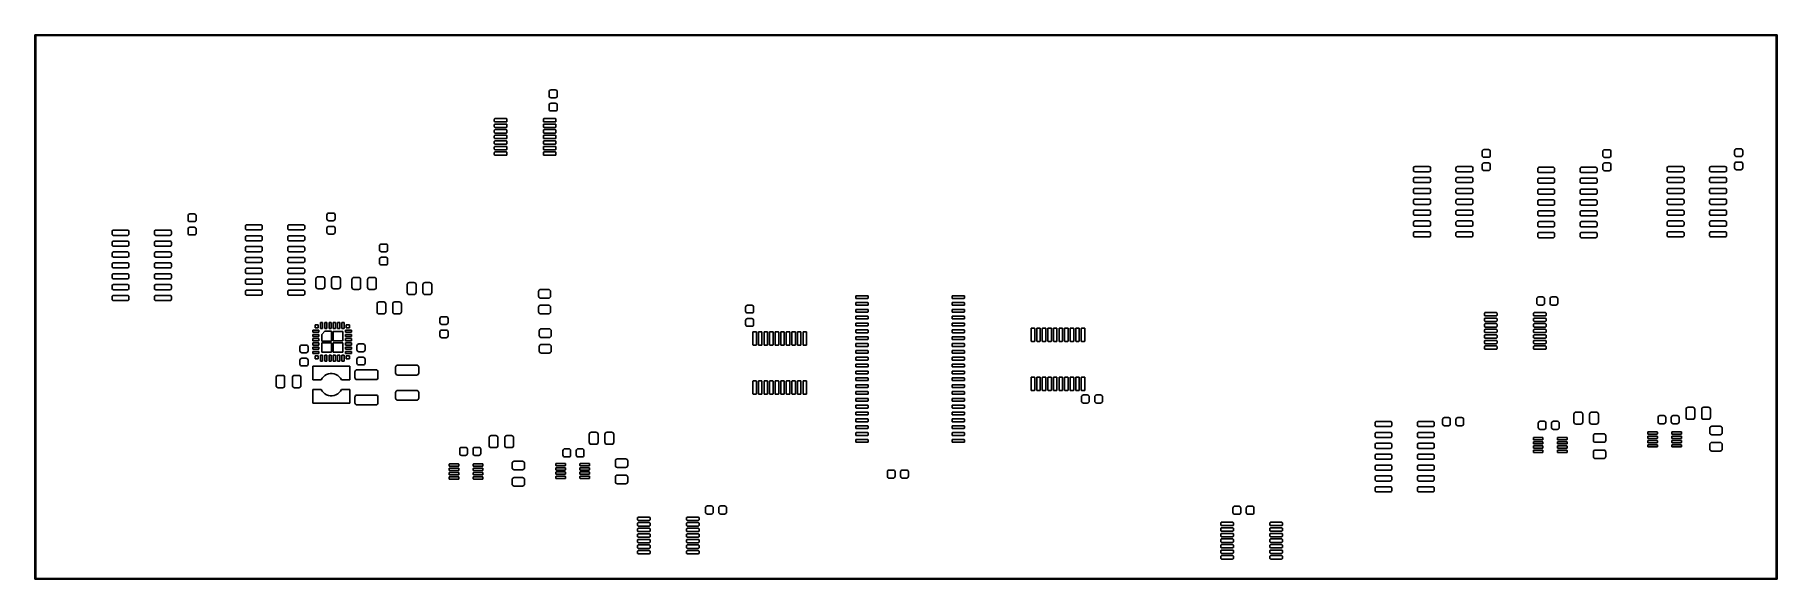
# Model space of a CAD drawing. Extents: x 46 to 249, y -119 to -56.
import ezdxf

# ---------------------------------------------------------------- set-up
doc = ezdxf.new("R2010")
doc.units = 0
doc.layers.add('BLACK', color=7, linetype='CONTINUOUS')

msp = doc.modelspace()

# ---------------------------------------------------------------- linework, layer by layer
at = {"layer": 'BLACK', "linetype": 'CONTINUOUS'}
for p, q in [((45.67, -55.88), (45.6846, -55.8446)), ((45.67, -119.38), (45.67, -55.88)), ((45.6846, -55.8446), (45.72, -55.83)), ((45.72, -55.83), (248.92, -55.83)), ((45.77, -55.93), (45.77, -119.33)), ((248.87, -55.93), (45.77, -55.93)), ((248.87, -119.33), (248.87, -55.93)), ((248.92, -55.83), (248.955, -55.8446)), ((248.955, -55.8446), (248.97, -55.88)), ((248.97, -55.88), (248.97, -119.38)), ((105.675, -62.5), (105.692, -62.4139)), ((105.675, -62.95), (105.675, -62.5)), ((105.692, -63.0361), (105.675, -62.95)), ((105.692, -62.4139), (105.741, -62.3409)), ((105.741, -62.3409), (105.814, -62.2921)), ((105.814, -62.2921), (105.9, -62.275)), ((105.9, -62.275), (106.4, -62.275)), ((106.4, -62.275), (106.486, -62.2921)), ((106.486, -62.2921), (106.559, -62.3409)), ((106.559, -62.3409), (106.608, -62.4139)), ((106.608, -62.4139), (106.625, -62.5)), ((106.625, -62.95), (106.608, -63.0361)), ((106.625, -62.5), (106.625, -62.95)), ((105.675, -64.05), (105.692, -63.9639)), ((105.675, -64.5), (105.675, -64.05)), ((105.692, -64.5861), (105.675, -64.5)), ((105.741, -63.1091), (105.692, -63.0361)), ((105.692, -63.9639), (105.741, -63.8909)), ((105.741, -64.6591), (105.692, -64.5861)), ((105.814, -63.1579), (105.741, -63.1091)), ((105.741, -63.8909), (105.814, -63.8421)), ((105.814, -64.7079), (105.741, -64.6591)), ((105.9, -63.175), (105.814, -63.1579)), ((105.814, -63.8421), (105.9, -63.825)), ((105.9, -64.725), (105.814, -64.7079)), ((106.4, -63.175), (105.9, -63.175)), ((105.9, -63.825), (106.4, -63.825)), ((106.4, -64.725), (105.9, -64.725)), ((106.486, -63.1579), (106.4, -63.175)), ((106.4, -63.825), (106.486, -63.8421)), ((106.486, -64.7079), (106.4, -64.725)), ((106.559, -63.1091), (106.486, -63.1579)), ((106.486, -63.8421), (106.559, -63.8909)), ((106.559, -64.6591), (106.486, -64.7079)), ((106.608, -63.0361), (106.559, -63.1091)), ((106.559, -63.8909), (106.608, -63.9639)), ((106.608, -64.5861), (106.559, -64.6591)), ((106.608, -63.9639), (106.625, -64.05)), ((106.625, -64.5), (106.608, -64.5861)), ((106.625, -64.05), (106.625, -64.5)), ((99.28, -65.71), (99.2876, -65.6717)), ((99.28, -65.91), (99.28, -65.71)), ((99.2876, -65.9483), (99.28, -65.91)), ((99.28, -66.36), (99.2876, -66.3217)), ((99.28, -66.56), (99.28, -66.36)), ((99.2876, -66.5983), (99.28, -66.56)), ((99.28, -67.01), (99.2876, -66.9717)), ((99.28, -67.21), (99.28, -67.01)), ((99.2876, -65.6717), (99.3093, -65.6393)), ((99.3093, -65.9807), (99.2876, -65.9483)), ((99.2876, -66.3217), (99.3093, -66.2893)), ((99.3093, -66.6307), (99.2876, -66.5983)), ((99.2876, -66.9717), (99.3093, -66.9393)), ((99.3093, -65.6393), (99.3417, -65.6176)), ((99.3417, -66.0024), (99.3093, -65.9807)), ((99.3093, -66.2893), (99.3417, -66.2676)), ((99.3417, -66.6524), (99.3093, -66.6307)), ((99.3093, -66.9393), (99.3417, -66.9176)), ((99.3417, -65.6176), (99.38, -65.61)), ((99.38, -66.01), (99.3417, -66.0024)), ((99.3417, -66.2676), (99.38, -66.26)), ((99.38, -66.66), (99.3417, -66.6524)), ((99.3417, -66.9176), (99.38, -66.91)), ((99.38, -65.61), (100.655, -65.61)), ((100.655, -66.01), (99.38, -66.01)), ((99.38, -66.26), (100.655, -66.26)), ((100.655, -66.66), (99.38, -66.66)), ((99.38, -66.91), (100.655, -66.91)), ((100.655, -65.61), (100.693, -65.6176)), ((100.693, -66.0024), (100.655, -66.01)), ((100.655, -66.26), (100.693, -66.2676)), ((100.693, -66.6524), (100.655, -66.66)), ((100.655, -66.91), (100.693, -66.9176)), ((100.693, -65.6176), (100.726, -65.6393)), ((100.726, -65.9807), (100.693, -66.0024)), ((100.693, -66.2676), (100.726, -66.2893)), ((100.726, -66.6307), (100.693, -66.6524)), ((100.693, -66.9176), (100.726, -66.9393)), ((100.726, -65.6393), (100.747, -65.6717)), ((100.747, -65.9483), (100.726, -65.9807)), ((100.726, -66.2893), (100.747, -66.3217)), ((100.747, -66.5983), (100.726, -66.6307)), ((100.726, -66.9393), (100.747, -66.9717)), ((100.747, -65.6717), (100.755, -65.71)), ((100.755, -65.91), (100.747, -65.9483)), ((100.747, -66.3217), (100.755, -66.36)), ((100.755, -66.56), (100.747, -66.5983)), ((100.747, -66.9717), (100.755, -67.01)), ((100.755, -65.71), (100.755, -65.91)), ((100.755, -66.36), (100.755, -66.56)), ((100.755, -67.01), (100.755, -67.21)), ((105.005, -65.71), (105.013, -65.6717)), ((105.005, -65.91), (105.005, -65.71)), ((105.013, -65.9483), (105.005, -65.91)), ((105.005, -66.36), (105.013, -66.3217)), ((105.005, -66.56), (105.005, -66.36)), ((105.013, -66.5983), (105.005, -66.56)), ((105.005, -67.01), (105.013, -66.9717)), ((105.005, -67.21), (105.005, -67.01)), ((105.013, -65.6717), (105.034, -65.6393)), ((105.034, -65.9807), (105.013, -65.9483)), ((105.013, -66.3217), (105.034, -66.2893)), ((105.034, -66.6307), (105.013, -66.5983)), ((105.013, -66.9717), (105.034, -66.9393)), ((105.034, -65.6393), (105.067, -65.6176)), ((105.067, -66.0024), (105.034, -65.9807)), ((105.034, -66.2893), (105.067, -66.2676)), ((105.067, -66.6524), (105.034, -66.6307)), ((105.034, -66.9393), (105.067, -66.9176)), ((105.067, -65.6176), (105.105, -65.61)), ((105.105, -66.01), (105.067, -66.0024)), ((105.067, -66.2676), (105.105, -66.26)), ((105.105, -66.66), (105.067, -66.6524)), ((105.067, -66.9176), (105.105, -66.91)), ((105.105, -65.61), (106.38, -65.61)), ((106.38, -66.01), (105.105, -66.01)), ((105.105, -66.26), (106.38, -66.26)), ((106.38, -66.66), (105.105, -66.66)), ((105.105, -66.91), (106.38, -66.91)), ((106.38, -65.61), (106.418, -65.6176)), ((106.418, -66.0024), (106.38, -66.01)), ((106.38, -66.26), (106.418, -66.2676)), ((106.418, -66.6524), (106.38, -66.66)), ((106.38, -66.91), (106.418, -66.9176)), ((106.418, -65.6176), (106.451, -65.6393)), ((106.451, -65.9807), (106.418, -66.0024)), ((106.418, -66.2676), (106.451, -66.2893)), ((106.451, -66.6307), (106.418, -66.6524)), ((106.418, -66.9176), (106.451, -66.9393)), ((106.451, -65.6393), (106.472, -65.6717)), ((106.472, -65.9483), (106.451, -65.9807)), ((106.451, -66.2893), (106.472, -66.3217)), ((106.472, -66.5983), (106.451, -66.6307)), ((106.451, -66.9393), (106.472, -66.9717)), ((106.472, -65.6717), (106.48, -65.71)), ((106.48, -65.91), (106.472, -65.9483)), ((106.472, -66.3217), (106.48, -66.36)), ((106.48, -66.56), (106.472, -66.5983)), ((106.472, -66.9717), (106.48, -67.01)), ((106.48, -65.71), (106.48, -65.91)), ((106.48, -66.36), (106.48, -66.56)), ((106.48, -67.01), (106.48, -67.21)), ((99.2876, -67.2483), (99.28, -67.21)), ((99.28, -67.66), (99.2876, -67.6217)), ((99.28, -67.86), (99.28, -67.66)), ((99.2876, -67.8983), (99.28, -67.86)), ((99.28, -68.31), (99.2876, -68.2717)), ((99.28, -68.51), (99.28, -68.31)), ((99.2876, -68.5483), (99.28, -68.51)), ((99.28, -68.96), (99.2876, -68.9217)), ((99.28, -69.16), (99.28, -68.96)), ((99.3093, -67.2807), (99.2876, -67.2483)), ((99.2876, -67.6217), (99.3093, -67.5893)), ((99.3093, -67.9307), (99.2876, -67.8983)), ((99.2876, -68.2717), (99.3093, -68.2393)), ((99.3093, -68.5807), (99.2876, -68.5483)), ((99.2876, -68.9217), (99.3093, -68.8893)), ((99.3417, -67.3024), (99.3093, -67.2807)), ((99.3093, -67.5893), (99.3417, -67.5676)), ((99.3417, -67.9524), (99.3093, -67.9307)), ((99.3093, -68.2393), (99.3417, -68.2176)), ((99.3417, -68.6024), (99.3093, -68.5807)), ((99.3093, -68.8893), (99.3417, -68.8676)), ((99.38, -67.31), (99.3417, -67.3024)), ((99.3417, -67.5676), (99.38, -67.56)), ((99.38, -67.96), (99.3417, -67.9524)), ((99.3417, -68.2176), (99.38, -68.21)), ((99.38, -68.61), (99.3417, -68.6024)), ((99.3417, -68.8676), (99.38, -68.86)), ((100.655, -67.31), (99.38, -67.31)), ((99.38, -67.56), (100.655, -67.56)), ((100.655, -67.96), (99.38, -67.96)), ((99.38, -68.21), (100.655, -68.21)), ((100.655, -68.61), (99.38, -68.61)), ((99.38, -68.86), (100.655, -68.86)), ((100.693, -67.3024), (100.655, -67.31)), ((100.655, -67.56), (100.693, -67.5676)), ((100.693, -67.9524), (100.655, -67.96)), ((100.655, -68.21), (100.693, -68.2176)), ((100.693, -68.6024), (100.655, -68.61)), ((100.655, -68.86), (100.693, -68.8676)), ((100.726, -67.2807), (100.693, -67.3024)), ((100.693, -67.5676), (100.726, -67.5893)), ((100.726, -67.9307), (100.693, -67.9524)), ((100.693, -68.2176), (100.726, -68.2393)), ((100.726, -68.5807), (100.693, -68.6024)), ((100.693, -68.8676), (100.726, -68.8893)), ((100.747, -67.2483), (100.726, -67.2807)), ((100.726, -67.5893), (100.747, -67.6217)), ((100.747, -67.8983), (100.726, -67.9307)), ((100.726, -68.2393), (100.747, -68.2717)), ((100.747, -68.5483), (100.726, -68.5807)), ((100.726, -68.8893), (100.747, -68.9217)), ((100.755, -67.21), (100.747, -67.2483)), ((100.747, -67.6217), (100.755, -67.66)), ((100.755, -67.86), (100.747, -67.8983)), ((100.747, -68.2717), (100.755, -68.31)), ((100.755, -68.51), (100.747, -68.5483)), ((100.747, -68.9217), (100.755, -68.96)), ((100.755, -67.66), (100.755, -67.86)), ((100.755, -68.31), (100.755, -68.51)), ((100.755, -68.96), (100.755, -69.16)), ((105.013, -67.2483), (105.005, -67.21)), ((105.005, -67.66), (105.013, -67.6217)), ((105.005, -67.86), (105.005, -67.66)), ((105.013, -67.8983), (105.005, -67.86)), ((105.005, -68.31), (105.013, -68.2717)), ((105.005, -68.51), (105.005, -68.31)), ((105.013, -68.5483), (105.005, -68.51)), ((105.005, -68.96), (105.013, -68.9217)), ((105.005, -69.16), (105.005, -68.96)), ((105.034, -67.2807), (105.013, -67.2483)), ((105.013, -67.6217), (105.034, -67.5893)), ((105.034, -67.9307), (105.013, -67.8983)), ((105.013, -68.2717), (105.034, -68.2393)), ((105.034, -68.5807), (105.013, -68.5483)), ((105.013, -68.9217), (105.034, -68.8893)), ((105.067, -67.3024), (105.034, -67.2807)), ((105.034, -67.5893), (105.067, -67.5676)), ((105.067, -67.9524), (105.034, -67.9307)), ((105.034, -68.2393), (105.067, -68.2176)), ((105.067, -68.6024), (105.034, -68.5807)), ((105.034, -68.8893), (105.067, -68.8676)), ((105.105, -67.31), (105.067, -67.3024)), ((105.067, -67.5676), (105.105, -67.56)), ((105.105, -67.96), (105.067, -67.9524)), ((105.067, -68.2176), (105.105, -68.21)), ((105.105, -68.61), (105.067, -68.6024)), ((105.067, -68.8676), (105.105, -68.86)), ((106.38, -67.31), (105.105, -67.31)), ((105.105, -67.56), (106.38, -67.56)), ((106.38, -67.96), (105.105, -67.96)), ((105.105, -68.21), (106.38, -68.21)), ((106.38, -68.61), (105.105, -68.61)), ((105.105, -68.86), (106.38, -68.86)), ((106.418, -67.3024), (106.38, -67.31)), ((106.38, -67.56), (106.418, -67.5676)), ((106.418, -67.9524), (106.38, -67.96)), ((106.38, -68.21), (106.418, -68.2176)), ((106.418, -68.6024), (106.38, -68.61)), ((106.38, -68.86), (106.418, -68.8676)), ((106.451, -67.2807), (106.418, -67.3024)), ((106.418, -67.5676), (106.451, -67.5893)), ((106.451, -67.9307), (106.418, -67.9524)), ((106.418, -68.2176), (106.451, -68.2393)), ((106.451, -68.5807), (106.418, -68.6024)), ((106.418, -68.8676), (106.451, -68.8893)), ((106.472, -67.2483), (106.451, -67.2807)), ((106.451, -67.5893), (106.472, -67.6217)), ((106.472, -67.8983), (106.451, -67.9307)), ((106.451, -68.2393), (106.472, -68.2717)), ((106.472, -68.5483), (106.451, -68.5807)), ((106.451, -68.8893), (106.472, -68.9217)), ((106.48, -67.21), (106.472, -67.2483)), ((106.472, -67.6217), (106.48, -67.66)), ((106.48, -67.86), (106.472, -67.8983)), ((106.472, -68.2717), (106.48, -68.31)), ((106.48, -68.51), (106.472, -68.5483)), ((106.472, -68.9217), (106.48, -68.96)), ((106.48, -67.66), (106.48, -67.86)), ((106.48, -68.31), (106.48, -68.51)), ((106.48, -68.96), (106.48, -69.16)), ((99.2876, -69.1983), (99.28, -69.16)), ((99.28, -69.61), (99.2876, -69.5717)), ((99.28, -69.81), (99.28, -69.61)), ((99.2876, -69.8483), (99.28, -69.81)), ((99.3093, -69.2307), (99.2876, -69.1983)), ((99.2876, -69.5717), (99.3093, -69.5393)), ((99.3093, -69.8807), (99.2876, -69.8483)), ((99.3417, -69.2524), (99.3093, -69.2307)), ((99.3093, -69.5393), (99.3417, -69.5176)), ((99.3417, -69.9024), (99.3093, -69.8807)), ((99.38, -69.26), (99.3417, -69.2524)), ((99.3417, -69.5176), (99.38, -69.51)), ((99.38, -69.91), (99.3417, -69.9024)), ((100.655, -69.26), (99.38, -69.26)), ((99.38, -69.51), (100.655, -69.51)), ((100.655, -69.91), (99.38, -69.91)), ((100.693, -69.2524), (100.655, -69.26)), ((100.655, -69.51), (100.693, -69.5176)), ((100.693, -69.9024), (100.655, -69.91)), ((100.726, -69.2307), (100.693, -69.2524)), ((100.693, -69.5176), (100.726, -69.5393)), ((100.726, -69.8807), (100.693, -69.9024)), ((100.747, -69.1983), (100.726, -69.2307)), ((100.726, -69.5393), (100.747, -69.5717)), ((100.747, -69.8483), (100.726, -69.8807)), ((100.755, -69.16), (100.747, -69.1983)), ((100.747, -69.5717), (100.755, -69.61)), ((100.755, -69.81), (100.747, -69.8483)), ((100.755, -69.61), (100.755, -69.81)), ((105.013, -69.1983), (105.005, -69.16)), ((105.005, -69.61), (105.013, -69.5717)), ((105.005, -69.81), (105.005, -69.61)), ((105.013, -69.8483), (105.005, -69.81)), ((105.034, -69.2307), (105.013, -69.1983)), ((105.013, -69.5717), (105.034, -69.5393)), ((105.034, -69.8807), (105.013, -69.8483)), ((105.067, -69.2524), (105.034, -69.2307)), ((105.034, -69.5393), (105.067, -69.5176)), ((105.067, -69.9024), (105.034, -69.8807)), ((105.105, -69.26), (105.067, -69.2524)), ((105.067, -69.5176), (105.105, -69.51)), ((105.105, -69.91), (105.067, -69.9024)), ((106.38, -69.26), (105.105, -69.26)), ((105.105, -69.51), (106.38, -69.51)), ((106.38, -69.91), (105.105, -69.91)), ((106.418, -69.2524), (106.38, -69.26)), ((106.38, -69.51), (106.418, -69.5176)), ((106.418, -69.9024), (106.38, -69.91)), ((106.451, -69.2307), (106.418, -69.2524)), ((106.418, -69.5176), (106.451, -69.5393)), ((106.451, -69.8807), (106.418, -69.9024)), ((106.472, -69.1983), (106.451, -69.2307)), ((106.451, -69.5393), (106.472, -69.5717)), ((106.472, -69.8483), (106.451, -69.8807)), ((106.48, -69.16), (106.472, -69.1983)), ((106.472, -69.5717), (106.48, -69.61)), ((106.48, -69.81), (106.472, -69.8483)), ((106.48, -69.61), (106.48, -69.81)), ((214.545, -69.465), (214.562, -69.3789)), ((214.545, -69.915), (214.545, -69.465)), ((214.562, -70.0011), (214.545, -69.915)), ((214.545, -71.015), (214.562, -70.9289)), ((214.545, -71.465), (214.545, -71.015)), ((214.562, -69.3789), (214.611, -69.3059)), ((214.611, -70.0741), (214.562, -70.0011)), ((214.562, -70.9289), (214.611, -70.8559)), ((214.611, -69.3059), (214.684, -69.2571)), ((214.684, -70.1229), (214.611, -70.0741)), ((214.611, -70.8559), (214.684, -70.8071)), ((214.684, -69.2571), (214.77, -69.24)), ((214.77, -70.14), (214.684, -70.1229)), ((214.684, -70.8071), (214.77, -70.79)), ((214.77, -69.24), (215.27, -69.24)), ((215.27, -70.14), (214.77, -70.14)), ((214.77, -70.79), (215.27, -70.79)), ((215.27, -69.24), (215.356, -69.2571)), ((215.356, -70.1229), (215.27, -70.14)), ((215.27, -70.79), (215.356, -70.8071)), ((215.356, -69.2571), (215.429, -69.3059)), ((215.429, -70.0741), (215.356, -70.1229)), ((215.356, -70.8071), (215.429, -70.8559)), ((215.429, -69.3059), (215.478, -69.3789)), ((215.478, -70.0011), (215.429, -70.0741)), ((215.429, -70.8559), (215.478, -70.9289)), ((215.478, -69.3789), (215.495, -69.465)), ((215.495, -69.915), (215.478, -70.0011)), ((215.478, -70.9289), (215.495, -71.015)), ((215.495, -69.465), (215.495, -69.915)), ((215.495, -71.015), (215.495, -71.465)), ((228.625, -69.48), (228.642, -69.3939)), ((228.625, -69.93), (228.625, -69.48)), ((228.642, -70.0161), (228.625, -69.93)), ((228.625, -71.03), (228.642, -70.9439)), ((228.625, -71.48), (228.625, -71.03)), ((228.642, -69.3939), (228.691, -69.3209)), ((228.691, -70.0891), (228.642, -70.0161)), ((228.642, -70.9439), (228.691, -70.8709)), ((228.691, -69.3209), (228.764, -69.2721)), ((228.764, -70.1379), (228.691, -70.0891)), ((228.691, -70.8709), (228.764, -70.8221)), ((228.764, -69.2721), (228.85, -69.255)), ((228.85, -70.155), (228.764, -70.1379)), ((228.764, -70.8221), (228.85, -70.805)), ((228.85, -69.255), (229.35, -69.255)), ((229.35, -70.155), (228.85, -70.155)), ((228.85, -70.805), (229.35, -70.805)), ((229.35, -69.255), (229.436, -69.2721)), ((229.436, -70.1379), (229.35, -70.155)), ((229.35, -70.805), (229.436, -70.8221)), ((229.436, -69.2721), (229.509, -69.3209)), ((229.509, -70.0891), (229.436, -70.1379)), ((229.436, -70.8221), (229.509, -70.8709)), ((229.509, -69.3209), (229.558, -69.3939)), ((229.558, -70.0161), (229.509, -70.0891)), ((229.509, -70.8709), (229.558, -70.9439)), ((229.558, -69.3939), (229.575, -69.48)), ((229.575, -69.93), (229.558, -70.0161)), ((229.558, -70.9439), (229.575, -71.03)), ((229.575, -69.48), (229.575, -69.93)), ((229.575, -71.03), (229.575, -71.48)), ((244.005, -69.375), (244.022, -69.2889)), ((244.005, -69.825), (244.005, -69.375)), ((244.022, -69.9111), (244.005, -69.825)), ((244.005, -70.925), (244.022, -70.8389)), ((244.005, -71.375), (244.005, -70.925)), ((244.022, -69.2889), (244.071, -69.2159)), ((244.071, -69.9841), (244.022, -69.9111)), ((244.022, -70.8389), (244.071, -70.7659)), ((244.071, -69.2159), (244.144, -69.1671)), ((244.144, -70.0329), (244.071, -69.9841)), ((244.071, -70.7659), (244.144, -70.7171)), ((244.144, -69.1671), (244.23, -69.15)), ((244.23, -70.05), (244.144, -70.0329)), ((244.144, -70.7171), (244.23, -70.7)), ((244.23, -69.15), (244.73, -69.15)), ((244.73, -70.05), (244.23, -70.05)), ((244.23, -70.7), (244.73, -70.7)), ((244.73, -69.15), (244.816, -69.1671)), ((244.816, -70.0329), (244.73, -70.05)), ((244.73, -70.7), (244.816, -70.7171)), ((244.816, -69.1671), (244.889, -69.2159)), ((244.889, -69.9841), (244.816, -70.0329)), ((244.816, -70.7171), (244.889, -70.7659)), ((244.889, -69.2159), (244.938, -69.2889)), ((244.938, -69.9111), (244.889, -69.9841)), ((244.889, -70.7659), (244.938, -70.8389)), ((244.938, -69.2889), (244.955, -69.375)), ((244.955, -69.825), (244.938, -69.9111)), ((244.938, -70.8389), (244.955, -70.925)), ((244.955, -69.375), (244.955, -69.825)), ((244.955, -70.925), (244.955, -71.375)), ((206.545, -71.38), (206.556, -71.3226)), ((206.545, -71.68), (206.545, -71.38)), ((206.556, -71.7374), (206.545, -71.68)), ((206.545, -72.65), (206.556, -72.5926)), ((206.545, -72.95), (206.545, -72.65)), ((206.556, -73.0074), (206.545, -72.95)), ((206.556, -71.3226), (206.589, -71.2739)), ((206.589, -71.7861), (206.556, -71.7374)), ((206.556, -72.5926), (206.589, -72.5439)), ((206.589, -73.0561), (206.556, -73.0074)), ((206.589, -71.2739), (206.638, -71.2414)), ((206.638, -71.8186), (206.589, -71.7861)), ((206.589, -72.5439), (206.638, -72.5114)), ((206.638, -73.0886), (206.589, -73.0561)), ((206.638, -71.2414), (206.695, -71.23)), ((206.695, -71.83), (206.638, -71.8186)), ((206.638, -72.5114), (206.695, -72.5)), ((206.695, -73.1), (206.638, -73.0886)), ((206.695, -71.23), (208.365, -71.23)), ((208.365, -71.83), (206.695, -71.83)), ((206.695, -72.5), (208.365, -72.5)), ((208.365, -73.1), (206.695, -73.1)), ((208.365, -71.23), (208.422, -71.2414)), ((208.422, -71.8186), (208.365, -71.83)), ((208.365, -72.5), (208.422, -72.5114)), ((208.422, -73.0886), (208.365, -73.1)), ((208.422, -71.2414), (208.471, -71.2739)), ((208.471, -71.7861), (208.422, -71.8186)), ((208.422, -72.5114), (208.471, -72.5439)), ((208.471, -73.0561), (208.422, -73.0886)), ((208.471, -71.2739), (208.504, -71.3226)), ((208.504, -71.7374), (208.471, -71.7861)), ((208.471, -72.5439), (208.504, -72.5926)), ((208.504, -73.0074), (208.471, -73.0561)), ((208.504, -71.3226), (208.515, -71.38)), ((208.515, -71.68), (208.504, -71.7374)), ((208.504, -72.5926), (208.515, -72.65)), ((208.515, -72.95), (208.504, -73.0074)), ((208.515, -71.38), (208.515, -71.68)), ((208.515, -72.65), (208.515, -72.95)), ((211.495, -71.38), (211.506, -71.3226)), ((211.495, -71.68), (211.495, -71.38)), ((211.506, -71.7374), (211.495, -71.68)), ((211.495, -72.65), (211.506, -72.5926)), ((211.495, -72.95), (211.495, -72.65)), ((211.506, -73.0074), (211.495, -72.95)), ((211.506, -71.3226), (211.539, -71.2739)), ((211.539, -71.7861), (211.506, -71.7374)), ((211.506, -72.5926), (211.539, -72.5439)), ((211.539, -73.0561), (211.506, -73.0074)), ((211.539, -71.2739), (211.588, -71.2414)), ((211.588, -71.8186), (211.539, -71.7861)), ((211.539, -72.5439), (211.588, -72.5114)), ((211.588, -73.0886), (211.539, -73.0561)), ((211.588, -71.2414), (211.645, -71.23)), ((211.645, -71.83), (211.588, -71.8186)), ((211.588, -72.5114), (211.645, -72.5)), ((211.645, -73.1), (211.588, -73.0886)), ((211.645, -71.23), (213.315, -71.23)), ((213.315, -71.83), (211.645, -71.83)), ((211.645, -72.5), (213.315, -72.5)), ((213.315, -73.1), (211.645, -73.1)), ((213.315, -71.23), (213.372, -71.2414)), ((213.372, -71.8186), (213.315, -71.83)), ((213.315, -72.5), (213.372, -72.5114)), ((213.372, -73.0886), (213.315, -73.1)), ((213.372, -71.2414), (213.421, -71.2739)), ((213.421, -71.7861), (213.372, -71.8186)), ((213.372, -72.5114), (213.421, -72.5439)), ((213.421, -73.0561), (213.372, -73.0886)), ((213.421, -71.2739), (213.454, -71.3226)), ((213.454, -71.7374), (213.421, -71.7861)), ((213.421, -72.5439), (213.454, -72.5926)), ((213.454, -73.0074), (213.421, -73.0561)), ((213.454, -71.3226), (213.465, -71.38)), ((213.465, -71.68), (213.454, -71.7374)), ((213.454, -72.5926), (213.465, -72.65)), ((213.465, -72.95), (213.454, -73.0074)), ((213.465, -71.38), (213.465, -71.68)), ((213.465, -72.65), (213.465, -72.95)), ((214.562, -71.5511), (214.545, -71.465)), ((214.611, -71.6241), (214.562, -71.5511)), ((214.684, -71.6729), (214.611, -71.6241)), ((214.77, -71.69), (214.684, -71.6729)), ((215.27, -71.69), (214.77, -71.69)), ((215.356, -71.6729), (215.27, -71.69)), ((215.429, -71.6241), (215.356, -71.6729)), ((215.478, -71.5511), (215.429, -71.6241)), ((215.495, -71.465), (215.478, -71.5511)), ((221.035, -71.46), (221.046, -71.4026)), ((221.035, -71.76), (221.035, -71.46)), ((221.046, -71.8174), (221.035, -71.76)), ((221.035, -72.73), (221.046, -72.6726)), ((221.035, -73.03), (221.035, -72.73)), ((221.046, -73.0874), (221.035, -73.03)), ((221.046, -71.4026), (221.079, -71.3539)), ((221.079, -71.8661), (221.046, -71.8174)), ((221.046, -72.6726), (221.079, -72.6239)), ((221.079, -73.1361), (221.046, -73.0874)), ((221.079, -71.3539), (221.128, -71.3214)), ((221.128, -71.8986), (221.079, -71.8661)), ((221.079, -72.6239), (221.128, -72.5914)), ((221.128, -73.1686), (221.079, -73.1361)), ((221.128, -71.3214), (221.185, -71.31)), ((221.185, -71.91), (221.128, -71.8986)), ((221.128, -72.5914), (221.185, -72.58)), ((221.185, -73.18), (221.128, -73.1686)), ((221.185, -71.31), (222.855, -71.31)), ((222.855, -71.91), (221.185, -71.91)), ((221.185, -72.58), (222.855, -72.58)), ((222.855, -73.18), (221.185, -73.18)), ((222.855, -71.31), (222.912, -71.3214)), ((222.912, -71.8986), (222.855, -71.91)), ((222.855, -72.58), (222.912, -72.5914)), ((222.912, -73.1686), (222.855, -73.18)), ((222.912, -71.3214), (222.961, -71.3539)), ((222.961, -71.8661), (222.912, -71.8986)), ((222.912, -72.5914), (222.961, -72.6239)), ((222.961, -73.1361), (222.912, -73.1686)), ((222.961, -71.3539), (222.994, -71.4026)), ((222.994, -71.8174), (222.961, -71.8661)), ((222.961, -72.6239), (222.994, -72.6726)), ((222.994, -73.0874), (222.961, -73.1361)), ((222.994, -71.4026), (223.005, -71.46)), ((223.005, -71.76), (222.994, -71.8174)), ((222.994, -72.6726), (223.005, -72.73)), ((223.005, -73.03), (222.994, -73.0874)), ((223.005, -71.46), (223.005, -71.76)), ((223.005, -72.73), (223.005, -73.03)), ((225.985, -71.46), (225.996, -71.4026)), ((225.985, -71.76), (225.985, -71.46)), ((225.996, -71.8174), (225.985, -71.76)), ((225.985, -72.73), (225.996, -72.6726)), ((225.985, -73.03), (225.985, -72.73)), ((225.996, -73.0874), (225.985, -73.03)), ((225.996, -71.4026), (226.029, -71.3539)), ((226.029, -71.8661), (225.996, -71.8174)), ((225.996, -72.6726), (226.029, -72.6239)), ((226.029, -73.1361), (225.996, -73.0874)), ((226.029, -71.3539), (226.078, -71.3214)), ((226.078, -71.8986), (226.029, -71.8661)), ((226.029, -72.6239), (226.078, -72.5914)), ((226.078, -73.1686), (226.029, -73.1361)), ((226.078, -71.3214), (226.135, -71.31)), ((226.135, -71.91), (226.078, -71.8986)), ((226.078, -72.5914), (226.135, -72.58)), ((226.135, -73.18), (226.078, -73.1686)), ((226.135, -71.31), (227.805, -71.31)), ((227.805, -71.91), (226.135, -71.91)), ((226.135, -72.58), (227.805, -72.58)), ((227.805, -73.18), (226.135, -73.18)), ((227.805, -71.31), (227.862, -71.3214)), ((227.862, -71.8986), (227.805, -71.91)), ((227.805, -72.58), (227.862, -72.5914)), ((227.862, -73.1686), (227.805, -73.18)), ((227.862, -71.3214), (227.911, -71.3539)), ((227.911, -71.8661), (227.862, -71.8986)), ((227.862, -72.5914), (227.911, -72.6239)), ((227.911, -73.1361), (227.862, -73.1686)), ((227.911, -71.3539), (227.944, -71.4026)), ((227.944, -71.8174), (227.911, -71.8661)), ((227.911, -72.6239), (227.944, -72.6726)), ((227.944, -73.0874), (227.911, -73.1361)), ((227.944, -71.4026), (227.955, -71.46)), ((227.955, -71.76), (227.944, -71.8174)), ((227.944, -72.6726), (227.955, -72.73)), ((227.955, -73.03), (227.944, -73.0874)), ((227.955, -71.46), (227.955, -71.76)), ((227.955, -72.73), (227.955, -73.03)), ((228.642, -71.5661), (228.625, -71.48)), ((228.691, -71.6391), (228.642, -71.5661)), ((228.764, -71.6879), (228.691, -71.6391)), ((228.85, -71.705), (228.764, -71.6879)), ((229.35, -71.705), (228.85, -71.705)), ((229.436, -71.6879), (229.35, -71.705)), ((229.509, -71.6391), (229.436, -71.6879)), ((229.558, -71.5661), (229.509, -71.6391)), ((229.575, -71.48), (229.558, -71.5661)), ((236.135, -71.38), (236.146, -71.3226)), ((236.135, -71.68), (236.135, -71.38)), ((236.146, -71.7374), (236.135, -71.68)), ((236.135, -72.65), (236.146, -72.5926)), ((236.135, -72.95), (236.135, -72.65)), ((236.146, -73.0074), (236.135, -72.95)), ((236.146, -71.3226), (236.179, -71.2739)), ((236.179, -71.7861), (236.146, -71.7374)), ((236.146, -72.5926), (236.179, -72.5439)), ((236.179, -73.0561), (236.146, -73.0074)), ((236.179, -71.2739), (236.228, -71.2414)), ((236.228, -71.8186), (236.179, -71.7861)), ((236.179, -72.5439), (236.228, -72.5114)), ((236.228, -73.0886), (236.179, -73.0561)), ((236.228, -71.2414), (236.285, -71.23)), ((236.285, -71.83), (236.228, -71.8186)), ((236.228, -72.5114), (236.285, -72.5)), ((236.285, -73.1), (236.228, -73.0886)), ((236.285, -71.23), (237.955, -71.23)), ((237.955, -71.83), (236.285, -71.83)), ((236.285, -72.5), (237.955, -72.5)), ((237.955, -73.1), (236.285, -73.1)), ((237.955, -71.23), (238.012, -71.2414)), ((238.012, -71.8186), (237.955, -71.83)), ((237.955, -72.5), (238.012, -72.5114)), ((238.012, -73.0886), (237.955, -73.1)), ((238.012, -71.2414), (238.061, -71.2739)), ((238.061, -71.7861), (238.012, -71.8186)), ((238.012, -72.5114), (238.061, -72.5439)), ((238.061, -73.0561), (238.012, -73.0886)), ((238.061, -71.2739), (238.094, -71.3226)), ((238.094, -71.7374), (238.061, -71.7861)), ((238.061, -72.5439), (238.094, -72.5926)), ((238.094, -73.0074), (238.061, -73.0561)), ((238.094, -71.3226), (238.105, -71.38)), ((238.105, -71.68), (238.094, -71.7374)), ((238.094, -72.5926), (238.105, -72.65)), ((238.105, -72.95), (238.094, -73.0074)), ((238.105, -71.38), (238.105, -71.68)), ((238.105, -72.65), (238.105, -72.95)), ((241.085, -71.38), (241.096, -71.3226)), ((241.085, -71.68), (241.085, -71.38)), ((241.096, -71.7374), (241.085, -71.68)), ((241.085, -72.65), (241.096, -72.5926)), ((241.085, -72.95), (241.085, -72.65)), ((241.096, -73.0074), (241.085, -72.95)), ((241.096, -71.3226), (241.129, -71.2739)), ((241.129, -71.7861), (241.096, -71.7374)), ((241.096, -72.5926), (241.129, -72.5439)), ((241.129, -73.0561), (241.096, -73.0074)), ((241.129, -71.2739), (241.178, -71.2414)), ((241.178, -71.8186), (241.129, -71.7861)), ((241.129, -72.5439), (241.178, -72.5114)), ((241.178, -73.0886), (241.129, -73.0561)), ((241.178, -71.2414), (241.235, -71.23)), ((241.235, -71.83), (241.178, -71.8186)), ((241.178, -72.5114), (241.235, -72.5)), ((241.235, -73.1), (241.178, -73.0886)), ((241.235, -71.23), (242.905, -71.23)), ((242.905, -71.83), (241.235, -71.83)), ((241.235, -72.5), (242.905, -72.5)), ((242.905, -73.1), (241.235, -73.1)), ((242.905, -71.23), (242.962, -71.2414)), ((242.962, -71.8186), (242.905, -71.83)), ((242.905, -72.5), (242.962, -72.5114)), ((242.962, -73.0886), (242.905, -73.1)), ((242.962, -71.2414), (243.011, -71.2739)), ((243.011, -71.7861), (242.962, -71.8186)), ((242.962, -72.5114), (243.011, -72.5439)), ((243.011, -73.0561), (242.962, -73.0886)), ((243.011, -71.2739), (243.044, -71.3226)), ((243.044, -71.7374), (243.011, -71.7861)), ((243.011, -72.5439), (243.044, -72.5926)), ((243.044, -73.0074), (243.011, -73.0561)), ((243.044, -71.3226), (243.055, -71.38)), ((243.055, -71.68), (243.044, -71.7374)), ((243.044, -72.5926), (243.055, -72.65)), ((243.055, -72.95), (243.044, -73.0074)), ((243.055, -71.38), (243.055, -71.68)), ((243.055, -72.65), (243.055, -72.95)), ((244.022, -71.4611), (244.005, -71.375)), ((244.071, -71.5341), (244.022, -71.4611)), ((244.144, -71.5829), (244.071, -71.5341)), ((244.23, -71.6), (244.144, -71.5829)), ((244.73, -71.6), (244.23, -71.6)), ((244.816, -71.5829), (244.73, -71.6)), ((244.889, -71.5341), (244.816, -71.5829)), ((244.938, -71.4611), (244.889, -71.5341)), ((244.955, -71.375), (244.938, -71.4611)), ((206.545, -73.92), (206.556, -73.8626)), ((206.545, -74.22), (206.545, -73.92)), ((206.556, -74.2774), (206.545, -74.22)), ((206.545, -75.19), (206.556, -75.1326)), ((206.545, -75.49), (206.545, -75.19)), ((206.556, -73.8626), (206.589, -73.8139)), ((206.589, -74.3261), (206.556, -74.2774)), ((206.556, -75.1326), (206.589, -75.0839)), ((206.589, -73.8139), (206.638, -73.7814)), ((206.638, -74.3586), (206.589, -74.3261)), ((206.589, -75.0839), (206.638, -75.0514)), ((206.638, -73.7814), (206.695, -73.77)), ((206.695, -74.37), (206.638, -74.3586)), ((206.638, -75.0514), (206.695, -75.04)), ((206.695, -73.77), (208.365, -73.77)), ((208.365, -74.37), (206.695, -74.37)), ((206.695, -75.04), (208.365, -75.04)), ((208.365, -73.77), (208.422, -73.7814)), ((208.422, -74.3586), (208.365, -74.37)), ((208.365, -75.04), (208.422, -75.0514)), ((208.422, -73.7814), (208.471, -73.8139)), ((208.471, -74.3261), (208.422, -74.3586)), ((208.422, -75.0514), (208.471, -75.0839)), ((208.471, -73.8139), (208.504, -73.8626)), ((208.504, -74.2774), (208.471, -74.3261)), ((208.471, -75.0839), (208.504, -75.1326)), ((208.504, -73.8626), (208.515, -73.92)), ((208.515, -74.22), (208.504, -74.2774)), ((208.504, -75.1326), (208.515, -75.19)), ((208.515, -73.92), (208.515, -74.22)), ((208.515, -75.19), (208.515, -75.49)), ((211.495, -73.92), (211.506, -73.8626)), ((211.495, -74.22), (211.495, -73.92)), ((211.506, -74.2774), (211.495, -74.22)), ((211.495, -75.19), (211.506, -75.1326)), ((211.495, -75.49), (211.495, -75.19)), ((211.506, -73.8626), (211.539, -73.8139)), ((211.539, -74.3261), (211.506, -74.2774)), ((211.506, -75.1326), (211.539, -75.0839)), ((211.539, -73.8139), (211.588, -73.7814)), ((211.588, -74.3586), (211.539, -74.3261)), ((211.539, -75.0839), (211.588, -75.0514)), ((211.588, -73.7814), (211.645, -73.77)), ((211.645, -74.37), (211.588, -74.3586)), ((211.588, -75.0514), (211.645, -75.04)), ((211.645, -73.77), (213.315, -73.77)), ((213.315, -74.37), (211.645, -74.37)), ((211.645, -75.04), (213.315, -75.04)), ((213.315, -73.77), (213.372, -73.7814)), ((213.372, -74.3586), (213.315, -74.37)), ((213.315, -75.04), (213.372, -75.0514)), ((213.372, -73.7814), (213.421, -73.8139)), ((213.421, -74.3261), (213.372, -74.3586)), ((213.372, -75.0514), (213.421, -75.0839)), ((213.421, -73.8139), (213.454, -73.8626)), ((213.454, -74.2774), (213.421, -74.3261)), ((213.421, -75.0839), (213.454, -75.1326)), ((213.454, -73.8626), (213.465, -73.92)), ((213.465, -74.22), (213.454, -74.2774)), ((213.454, -75.1326), (213.465, -75.19)), ((213.465, -73.92), (213.465, -74.22)), ((213.465, -75.19), (213.465, -75.49)), ((221.035, -74), (221.046, -73.9426)), ((221.035, -74.3), (221.035, -74)), ((221.046, -74.3574), (221.035, -74.3)), ((221.035, -75.27), (221.046, -75.2126)), ((221.046, -73.9426), (221.079, -73.8939)), ((221.079, -74.4061), (221.046, -74.3574)), ((221.046, -75.2126), (221.079, -75.1639)), ((221.079, -73.8939), (221.128, -73.8614)), ((221.128, -74.4386), (221.079, -74.4061)), ((221.079, -75.1639), (221.128, -75.1314)), ((221.128, -73.8614), (221.185, -73.85)), ((221.185, -74.45), (221.128, -74.4386)), ((221.128, -75.1314), (221.185, -75.12)), ((221.185, -73.85), (222.855, -73.85)), ((222.855, -74.45), (221.185, -74.45)), ((221.185, -75.12), (222.855, -75.12)), ((222.855, -73.85), (222.912, -73.8614)), ((222.912, -74.4386), (222.855, -74.45)), ((222.855, -75.12), (222.912, -75.1314)), ((222.912, -73.8614), (222.961, -73.8939)), ((222.961, -74.4061), (222.912, -74.4386)), ((222.912, -75.1314), (222.961, -75.1639)), ((222.961, -73.8939), (222.994, -73.9426)), ((222.994, -74.3574), (222.961, -74.4061)), ((222.961, -75.1639), (222.994, -75.2126)), ((222.994, -73.9426), (223.005, -74)), ((223.005, -74.3), (222.994, -74.3574)), ((222.994, -75.2126), (223.005, -75.27)), ((223.005, -74), (223.005, -74.3)), ((225.985, -74), (225.996, -73.9426)), ((225.985, -74.3), (225.985, -74)), ((225.996, -74.3574), (225.985, -74.3)), ((225.985, -75.27), (225.996, -75.2126)), ((225.996, -73.9426), (226.029, -73.8939)), ((226.029, -74.4061), (225.996, -74.3574)), ((225.996, -75.2126), (226.029, -75.1639)), ((226.029, -73.8939), (226.078, -73.8614)), ((226.078, -74.4386), (226.029, -74.4061)), ((226.029, -75.1639), (226.078, -75.1314)), ((226.078, -73.8614), (226.135, -73.85)), ((226.135, -74.45), (226.078, -74.4386)), ((226.078, -75.1314), (226.135, -75.12)), ((226.135, -73.85), (227.805, -73.85)), ((227.805, -74.45), (226.135, -74.45)), ((226.135, -75.12), (227.805, -75.12)), ((227.805, -73.85), (227.862, -73.8614)), ((227.862, -74.4386), (227.805, -74.45)), ((227.805, -75.12), (227.862, -75.1314)), ((227.862, -73.8614), (227.911, -73.8939)), ((227.911, -74.4061), (227.862, -74.4386)), ((227.862, -75.1314), (227.911, -75.1639)), ((227.911, -73.8939), (227.944, -73.9426)), ((227.944, -74.3574), (227.911, -74.4061)), ((227.911, -75.1639), (227.944, -75.2126)), ((227.944, -73.9426), (227.955, -74)), ((227.955, -74.3), (227.944, -74.3574)), ((227.944, -75.2126), (227.955, -75.27)), ((227.955, -74), (227.955, -74.3)), ((236.135, -73.92), (236.146, -73.8626)), ((236.135, -74.22), (236.135, -73.92)), ((236.146, -74.2774), (236.135, -74.22)), ((236.135, -75.19), (236.146, -75.1326)), ((236.135, -75.49), (236.135, -75.19)), ((236.146, -73.8626), (236.179, -73.8139)), ((236.179, -74.3261), (236.146, -74.2774)), ((236.146, -75.1326), (236.179, -75.0839)), ((236.179, -73.8139), (236.228, -73.7814)), ((236.228, -74.3586), (236.179, -74.3261)), ((236.179, -75.0839), (236.228, -75.0514)), ((236.228, -73.7814), (236.285, -73.77)), ((236.285, -74.37), (236.228, -74.3586)), ((236.228, -75.0514), (236.285, -75.04)), ((236.285, -73.77), (237.955, -73.77)), ((237.955, -74.37), (236.285, -74.37)), ((236.285, -75.04), (237.955, -75.04)), ((237.955, -73.77), (238.012, -73.7814)), ((238.012, -74.3586), (237.955, -74.37)), ((237.955, -75.04), (238.012, -75.0514)), ((238.012, -73.7814), (238.061, -73.8139)), ((238.061, -74.3261), (238.012, -74.3586)), ((238.012, -75.0514), (238.061, -75.0839)), ((238.061, -73.8139), (238.094, -73.8626)), ((238.094, -74.2774), (238.061, -74.3261)), ((238.061, -75.0839), (238.094, -75.1326)), ((238.094, -73.8626), (238.105, -73.92)), ((238.105, -74.22), (238.094, -74.2774)), ((238.094, -75.1326), (238.105, -75.19)), ((238.105, -73.92), (238.105, -74.22)), ((238.105, -75.19), (238.105, -75.49)), ((241.085, -73.92), (241.096, -73.8626)), ((241.085, -74.22), (241.085, -73.92)), ((241.096, -74.2774), (241.085, -74.22)), ((241.085, -75.19), (241.096, -75.1326)), ((241.085, -75.49), (241.085, -75.19)), ((241.096, -73.8626), (241.129, -73.8139)), ((241.129, -74.3261), (241.096, -74.2774)), ((241.096, -75.1326), (241.129, -75.0839)), ((241.129, -73.8139), (241.178, -73.7814)), ((241.178, -74.3586), (241.129, -74.3261)), ((241.129, -75.0839), (241.178, -75.0514)), ((241.178, -73.7814), (241.235, -73.77)), ((241.235, -74.37), (241.178, -74.3586)), ((241.178, -75.0514), (241.235, -75.04)), ((241.235, -73.77), (242.905, -73.77)), ((242.905, -74.37), (241.235, -74.37)), ((241.235, -75.04), (242.905, -75.04)), ((242.905, -73.77), (242.962, -73.7814)), ((242.962, -74.3586), (242.905, -74.37)), ((242.905, -75.04), (242.962, -75.0514)), ((242.962, -73.7814), (243.011, -73.8139)), ((243.011, -74.3261), (242.962, -74.3586)), ((242.962, -75.0514), (243.011, -75.0839)), ((243.011, -73.8139), (243.044, -73.8626)), ((243.044, -74.2774), (243.011, -74.3261)), ((243.011, -75.0839), (243.044, -75.1326)), ((243.044, -73.8626), (243.055, -73.92)), ((243.055, -74.22), (243.044, -74.2774)), ((243.044, -75.1326), (243.055, -75.19)), ((243.055, -73.92), (243.055, -74.22)), ((243.055, -75.19), (243.055, -75.49)), ((63.545, -76.985), (63.5621, -76.8989)), ((63.545, -77.435), (63.545, -76.985)), ((63.5621, -76.8989), (63.6109, -76.8259)), ((63.6109, -76.8259), (63.6839, -76.7771)), ((63.6839, -76.7771), (63.77, -76.76)), ((63.77, -76.76), (64.27, -76.76)), ((64.27, -76.76), (64.3561, -76.7771)), ((64.3561, -76.7771), (64.4291, -76.8259)), ((64.4291, -76.8259), (64.4779, -76.8989)), ((64.4779, -76.8989), (64.495, -76.985)), ((64.495, -76.985), (64.495, -77.435)), ((79.745, -76.885), (79.7621, -76.7989)), ((79.745, -77.335), (79.745, -76.885)), ((79.7621, -76.7989), (79.8109, -76.7259)), ((79.8109, -76.7259), (79.8839, -76.6771)), ((79.8839, -76.6771), (79.97, -76.66)), ((79.97, -76.66), (80.47, -76.66)), ((80.47, -76.66), (80.5561, -76.6771)), ((80.5561, -76.6771), (80.6291, -76.7259)), ((80.6291, -76.7259), (80.6779, -76.7989)), ((80.6779, -76.7989), (80.695, -76.885)), ((80.695, -76.885), (80.695, -77.335)), ((206.556, -75.5474), (206.545, -75.49)), ((206.545, -76.46), (206.556, -76.4026)), ((206.545, -76.76), (206.545, -76.46)), ((206.556, -76.8174), (206.545, -76.76)), ((206.589, -75.5961), (206.556, -75.5474)), ((206.556, -76.4026), (206.589, -76.3539)), ((206.589, -76.8661), (206.556, -76.8174)), ((206.638, -75.6286), (206.589, -75.5961)), ((206.589, -76.3539), (206.638, -76.3214)), ((206.638, -76.8986), (206.589, -76.8661)), ((206.695, -75.64), (206.638, -75.6286)), ((206.638, -76.3214), (206.695, -76.31)), ((206.695, -76.91), (206.638, -76.8986)), ((208.365, -75.64), (206.695, -75.64)), ((206.695, -76.31), (208.365, -76.31)), ((208.365, -76.91), (206.695, -76.91)), ((208.422, -75.6286), (208.365, -75.64)), ((208.365, -76.31), (208.422, -76.3214)), ((208.422, -76.8986), (208.365, -76.91)), ((208.471, -75.5961), (208.422, -75.6286)), ((208.422, -76.3214), (208.471, -76.3539)), ((208.471, -76.8661), (208.422, -76.8986)), ((208.504, -75.5474), (208.471, -75.5961)), ((208.471, -76.3539), (208.504, -76.4026)), ((208.504, -76.8174), (208.471, -76.8661)), ((208.515, -75.49), (208.504, -75.5474)), ((208.504, -76.4026), (208.515, -76.46)), ((208.515, -76.76), (208.504, -76.8174)), ((208.515, -76.46), (208.515, -76.76)), ((211.506, -75.5474), (211.495, -75.49)), ((211.495, -76.46), (211.506, -76.4026)), ((211.495, -76.76), (211.495, -76.46)), ((211.506, -76.8174), (211.495, -76.76)), ((211.539, -75.5961), (211.506, -75.5474)), ((211.506, -76.4026), (211.539, -76.3539)), ((211.539, -76.8661), (211.506, -76.8174)), ((211.588, -75.6286), (211.539, -75.5961)), ((211.539, -76.3539), (211.588, -76.3214)), ((211.588, -76.8986), (211.539, -76.8661)), ((211.645, -75.64), (211.588, -75.6286)), ((211.588, -76.3214), (211.645, -76.31)), ((211.645, -76.91), (211.588, -76.8986)), ((213.315, -75.64), (211.645, -75.64)), ((211.645, -76.31), (213.315, -76.31)), ((213.315, -76.91), (211.645, -76.91)), ((213.372, -75.6286), (213.315, -75.64)), ((213.315, -76.31), (213.372, -76.3214)), ((213.372, -76.8986), (213.315, -76.91)), ((213.421, -75.5961), (213.372, -75.6286)), ((213.372, -76.3214), (213.421, -76.3539)), ((213.421, -76.8661), (213.372, -76.8986)), ((213.454, -75.5474), (213.421, -75.5961)), ((213.421, -76.3539), (213.454, -76.4026)), ((213.454, -76.8174), (213.421, -76.8661)), ((213.465, -75.49), (213.454, -75.5474)), ((213.454, -76.4026), (213.465, -76.46)), ((213.465, -76.76), (213.454, -76.8174)), ((213.465, -76.46), (213.465, -76.76)), ((221.035, -75.57), (221.035, -75.27)), ((221.046, -75.6274), (221.035, -75.57)), ((221.035, -76.54), (221.046, -76.4826)), ((221.035, -76.84), (221.035, -76.54)), ((221.046, -76.8974), (221.035, -76.84)), ((221.079, -75.6761), (221.046, -75.6274)), ((221.046, -76.4826), (221.079, -76.4339)), ((221.079, -76.9461), (221.046, -76.8974)), ((221.128, -75.7086), (221.079, -75.6761)), ((221.079, -76.4339), (221.128, -76.4014)), ((221.128, -76.9786), (221.079, -76.9461)), ((221.185, -75.72), (221.128, -75.7086)), ((221.128, -76.4014), (221.185, -76.39)), ((221.185, -76.99), (221.128, -76.9786)), ((222.855, -75.72), (221.185, -75.72)), ((221.185, -76.39), (222.855, -76.39)), ((222.855, -76.99), (221.185, -76.99)), ((222.912, -75.7086), (222.855, -75.72)), ((222.855, -76.39), (222.912, -76.4014)), ((222.912, -76.9786), (222.855, -76.99)), ((222.961, -75.6761), (222.912, -75.7086)), ((222.912, -76.4014), (222.961, -76.4339)), ((222.961, -76.9461), (222.912, -76.9786)), ((222.994, -75.6274), (222.961, -75.6761)), ((222.961, -76.4339), (222.994, -76.4826)), ((222.994, -76.8974), (222.961, -76.9461)), ((223.005, -75.57), (222.994, -75.6274)), ((222.994, -76.4826), (223.005, -76.54)), ((223.005, -76.84), (222.994, -76.8974)), ((223.005, -75.27), (223.005, -75.57)), ((223.005, -76.54), (223.005, -76.84)), ((225.985, -75.57), (225.985, -75.27)), ((225.996, -75.6274), (225.985, -75.57)), ((225.985, -76.54), (225.996, -76.4826)), ((225.985, -76.84), (225.985, -76.54)), ((225.996, -76.8974), (225.985, -76.84)), ((226.029, -75.6761), (225.996, -75.6274)), ((225.996, -76.4826), (226.029, -76.4339)), ((226.029, -76.9461), (225.996, -76.8974)), ((226.078, -75.7086), (226.029, -75.6761)), ((226.029, -76.4339), (226.078, -76.4014)), ((226.078, -76.9786), (226.029, -76.9461)), ((226.135, -75.72), (226.078, -75.7086)), ((226.078, -76.4014), (226.135, -76.39)), ((226.135, -76.99), (226.078, -76.9786)), ((227.805, -75.72), (226.135, -75.72)), ((226.135, -76.39), (227.805, -76.39)), ((227.805, -76.99), (226.135, -76.99)), ((227.862, -75.7086), (227.805, -75.72)), ((227.805, -76.39), (227.862, -76.4014)), ((227.862, -76.9786), (227.805, -76.99)), ((227.911, -75.6761), (227.862, -75.7086)), ((227.862, -76.4014), (227.911, -76.4339)), ((227.911, -76.9461), (227.862, -76.9786)), ((227.944, -75.6274), (227.911, -75.6761)), ((227.911, -76.4339), (227.944, -76.4826)), ((227.944, -76.8974), (227.911, -76.9461)), ((227.955, -75.57), (227.944, -75.6274)), ((227.944, -76.4826), (227.955, -76.54)), ((227.955, -76.84), (227.944, -76.8974)), ((227.955, -75.27), (227.955, -75.57)), ((227.955, -76.54), (227.955, -76.84)), ((236.146, -75.5474), (236.135, -75.49)), ((236.135, -76.46), (236.146, -76.4026)), ((236.135, -76.76), (236.135, -76.46)), ((236.146, -76.8174), (236.135, -76.76)), ((236.179, -75.5961), (236.146, -75.5474)), ((236.146, -76.4026), (236.179, -76.3539)), ((236.179, -76.8661), (236.146, -76.8174)), ((236.228, -75.6286), (236.179, -75.5961)), ((236.179, -76.3539), (236.228, -76.3214)), ((236.228, -76.8986), (236.179, -76.8661)), ((236.285, -75.64), (236.228, -75.6286)), ((236.228, -76.3214), (236.285, -76.31)), ((236.285, -76.91), (236.228, -76.8986)), ((237.955, -75.64), (236.285, -75.64)), ((236.285, -76.31), (237.955, -76.31)), ((237.955, -76.91), (236.285, -76.91)), ((238.012, -75.6286), (237.955, -75.64)), ((237.955, -76.31), (238.012, -76.3214)), ((238.012, -76.8986), (237.955, -76.91)), ((238.061, -75.5961), (238.012, -75.6286)), ((238.012, -76.3214), (238.061, -76.3539)), ((238.061, -76.8661), (238.012, -76.8986)), ((238.094, -75.5474), (238.061, -75.5961)), ((238.061, -76.3539), (238.094, -76.4026)), ((238.094, -76.8174), (238.061, -76.8661)), ((238.105, -75.49), (238.094, -75.5474)), ((238.094, -76.4026), (238.105, -76.46)), ((238.105, -76.76), (238.094, -76.8174)), ((238.105, -76.46), (238.105, -76.76)), ((241.096, -75.5474), (241.085, -75.49)), ((241.085, -76.46), (241.096, -76.4026)), ((241.085, -76.76), (241.085, -76.46)), ((241.096, -76.8174), (241.085, -76.76)), ((241.129, -75.5961), (241.096, -75.5474)), ((241.096, -76.4026), (241.129, -76.3539)), ((241.129, -76.8661), (241.096, -76.8174)), ((241.178, -75.6286), (241.129, -75.5961)), ((241.129, -76.3539), (241.178, -76.3214)), ((241.178, -76.8986), (241.129, -76.8661)), ((241.235, -75.64), (241.178, -75.6286)), ((241.178, -76.3214), (241.235, -76.31)), ((241.235, -76.91), (241.178, -76.8986)), ((242.905, -75.64), (241.235, -75.64)), ((241.235, -76.31), (242.905, -76.31)), ((242.905, -76.91), (241.235, -76.91)), ((242.962, -75.6286), (242.905, -75.64)), ((242.905, -76.31), (242.962, -76.3214)), ((242.962, -76.8986), (242.905, -76.91)), ((243.011, -75.5961), (242.962, -75.6286)), ((242.962, -76.3214), (243.011, -76.3539)), ((243.011, -76.8661), (242.962, -76.8986)), ((243.044, -75.5474), (243.011, -75.5961)), ((243.011, -76.3539), (243.044, -76.4026)), ((243.044, -76.8174), (243.011, -76.8661)), ((243.055, -75.49), (243.044, -75.5474)), ((243.044, -76.4026), (243.055, -76.46)), ((243.055, -76.76), (243.044, -76.8174)), ((243.055, -76.46), (243.055, -76.76)), ((54.685, -78.81), (54.6964, -78.7526)), ((54.685, -79.11), (54.685, -78.81)), ((54.6964, -79.1674), (54.685, -79.11)), ((54.6964, -78.7526), (54.7289, -78.7039)), ((54.7289, -79.2161), (54.6964, -79.1674)), ((54.7289, -78.7039), (54.7776, -78.6714)), ((54.7776, -79.2486), (54.7289, -79.2161)), ((54.7776, -78.6714), (54.835, -78.66)), ((54.835, -79.26), (54.7776, -79.2486)), ((54.835, -78.66), (56.505, -78.66)), ((56.505, -79.26), (54.835, -79.26)), ((56.505, -78.66), (56.5624, -78.6714)), ((56.5624, -79.2486), (56.505, -79.26)), ((56.5624, -78.6714), (56.6111, -78.7039)), ((56.6111, -79.2161), (56.5624, -79.2486)), ((56.6111, -78.7039), (56.6436, -78.7526)), ((56.6436, -79.1674), (56.6111, -79.2161)), ((56.6436, -78.7526), (56.655, -78.81)), ((56.655, -79.11), (56.6436, -79.1674)), ((56.655, -78.81), (56.655, -79.11)), ((59.635, -78.81), (59.6464, -78.7526)), ((59.635, -79.11), (59.635, -78.81)), ((59.6464, -79.1674), (59.635, -79.11)), ((59.6464, -78.7526), (59.6789, -78.7039)), ((59.6789, -79.2161), (59.6464, -79.1674)), ((59.6789, -78.7039), (59.7276, -78.6714)), ((59.7276, -79.2486), (59.6789, -79.2161)), ((59.7276, -78.6714), (59.785, -78.66)), ((59.785, -79.26), (59.7276, -79.2486)), ((59.785, -78.66), (61.455, -78.66)), ((61.455, -79.26), (59.785, -79.26)), ((61.455, -78.66), (61.5124, -78.6714)), ((61.5124, -79.2486), (61.455, -79.26)), ((61.5124, -78.6714), (61.5611, -78.7039)), ((61.5611, -79.2161), (61.5124, -79.2486)), ((61.5611, -78.7039), (61.5936, -78.7526)), ((61.5936, -79.1674), (61.5611, -79.2161)), ((61.5936, -78.7526), (61.605, -78.81)), ((61.605, -79.11), (61.5936, -79.1674)), ((61.605, -78.81), (61.605, -79.11)), ((63.5621, -77.5211), (63.545, -77.435)), ((63.545, -78.535), (63.5621, -78.4489)), ((63.545, -78.985), (63.545, -78.535)), ((63.5621, -79.0711), (63.545, -78.985)), ((63.6109, -77.5941), (63.5621, -77.5211)), ((63.5621, -78.4489), (63.6109, -78.3759)), ((63.6109, -79.1441), (63.5621, -79.0711)), ((63.6839, -77.6429), (63.6109, -77.5941)), ((63.6109, -78.3759), (63.6839, -78.3271)), ((63.6839, -79.1929), (63.6109, -79.1441)), ((63.77, -77.66), (63.6839, -77.6429)), ((63.6839, -78.3271), (63.77, -78.31)), ((63.77, -79.21), (63.6839, -79.1929)), ((64.27, -77.66), (63.77, -77.66)), ((63.77, -78.31), (64.27, -78.31)), ((64.27, -79.21), (63.77, -79.21)), ((64.3561, -77.6429), (64.27, -77.66)), ((64.27, -78.31), (64.3561, -78.3271)), ((64.3561, -79.1929), (64.27, -79.21)), ((64.4291, -77.5941), (64.3561, -77.6429)), ((64.3561, -78.3271), (64.4291, -78.3759)), ((64.4291, -79.1441), (64.3561, -79.1929)), ((64.4779, -77.5211), (64.4291, -77.5941)), ((64.4291, -78.3759), (64.4779, -78.4489)), ((64.4779, -79.0711), (64.4291, -79.1441)), ((64.495, -77.435), (64.4779, -77.5211)), ((64.4779, -78.4489), (64.495, -78.535)), ((64.495, -78.985), (64.4779, -79.0711)), ((64.495, -78.535), (64.495, -78.985)), ((70.235, -78.18), (70.2464, -78.1226)), ((70.235, -78.48), (70.235, -78.18)), ((70.2464, -78.5374), (70.235, -78.48)), ((70.2464, -78.1226), (70.2789, -78.0739)), ((70.2789, -78.5861), (70.2464, -78.5374)), ((70.2789, -78.0739), (70.3276, -78.0414)), ((70.3276, -78.6186), (70.2789, -78.5861)), ((70.3276, -78.0414), (70.385, -78.03)), ((70.385, -78.63), (70.3276, -78.6186)), ((70.385, -78.03), (72.055, -78.03)), ((72.055, -78.63), (70.385, -78.63)), ((72.055, -78.03), (72.1124, -78.0414)), ((72.1124, -78.6186), (72.055, -78.63)), ((72.1124, -78.0414), (72.1611, -78.0739)), ((72.1611, -78.5861), (72.1124, -78.6186)), ((72.1611, -78.0739), (72.1936, -78.1226)), ((72.1936, -78.5374), (72.1611, -78.5861)), ((72.1936, -78.1226), (72.205, -78.18)), ((72.205, -78.48), (72.1936, -78.5374)), ((72.205, -78.18), (72.205, -78.48)), ((75.185, -78.18), (75.1964, -78.1226)), ((75.185, -78.48), (75.185, -78.18)), ((75.1964, -78.5374), (75.185, -78.48)), ((75.1964, -78.1226), (75.2289, -78.0739)), ((75.2289, -78.5861), (75.1964, -78.5374)), ((75.2289, -78.0739), (75.2776, -78.0414)), ((75.2776, -78.6186), (75.2289, -78.5861)), ((75.2776, -78.0414), (75.335, -78.03)), ((75.335, -78.63), (75.2776, -78.6186)), ((75.335, -78.03), (77.005, -78.03)), ((77.005, -78.63), (75.335, -78.63)), ((77.005, -78.03), (77.0624, -78.0414)), ((77.0624, -78.6186), (77.005, -78.63)), ((77.0624, -78.0414), (77.1111, -78.0739)), ((77.1111, -78.5861), (77.0624, -78.6186)), ((77.1111, -78.0739), (77.1436, -78.1226)), ((77.1436, -78.5374), (77.1111, -78.5861)), ((77.1436, -78.1226), (77.155, -78.18)), ((77.155, -78.48), (77.1436, -78.5374)), ((77.155, -78.18), (77.155, -78.48)), ((79.7621, -77.4211), (79.745, -77.335)), ((79.745, -78.435), (79.7621, -78.3489)), ((79.745, -78.885), (79.745, -78.435)), ((79.7621, -78.9711), (79.745, -78.885)), ((79.8109, -77.4941), (79.7621, -77.4211)), ((79.7621, -78.3489), (79.8109, -78.2759)), ((79.8109, -79.0441), (79.7621, -78.9711)), ((79.8839, -77.5429), (79.8109, -77.4941)), ((79.8109, -78.2759), (79.8839, -78.2271)), ((79.8839, -79.0929), (79.8109, -79.0441)), ((79.97, -77.56), (79.8839, -77.5429)), ((79.8839, -78.2271), (79.97, -78.21)), ((79.97, -79.11), (79.8839, -79.0929)), ((80.47, -77.56), (79.97, -77.56)), ((79.97, -78.21), (80.47, -78.21)), ((80.47, -79.11), (79.97, -79.11)), ((80.5561, -77.5429), (80.47, -77.56)), ((80.47, -78.21), (80.5561, -78.2271)), ((80.5561, -79.0929), (80.47, -79.11)), ((80.6291, -77.4941), (80.5561, -77.5429)), ((80.5561, -78.2271), (80.6291, -78.2759)), ((80.6291, -79.0441), (80.5561, -79.0929)), ((80.6779, -77.4211), (80.6291, -77.4941)), ((80.6291, -78.2759), (80.6779, -78.3489)), ((80.6779, -78.9711), (80.6291, -79.0441)), ((80.695, -77.335), (80.6779, -77.4211)), ((80.6779, -78.3489), (80.695, -78.435)), ((80.695, -78.885), (80.6779, -78.9711)), ((80.695, -78.435), (80.695, -78.885)), ((206.545, -77.73), (206.556, -77.6726)), ((206.545, -78.03), (206.545, -77.73)), ((206.556, -78.0874), (206.545, -78.03)), ((206.545, -79), (206.556, -78.9426)), ((206.545, -79.3), (206.545, -79)), ((206.556, -77.6726), (206.589, -77.6239)), ((206.589, -78.1361), (206.556, -78.0874)), ((206.556, -78.9426), (206.589, -78.8939)), ((206.589, -77.6239), (206.638, -77.5914)), ((206.638, -78.1686), (206.589, -78.1361)), ((206.589, -78.8939), (206.638, -78.8614)), ((206.638, -77.5914), (206.695, -77.58)), ((206.695, -78.18), (206.638, -78.1686)), ((206.638, -78.8614), (206.695, -78.85)), ((206.695, -77.58), (208.365, -77.58)), ((208.365, -78.18), (206.695, -78.18)), ((206.695, -78.85), (208.365, -78.85)), ((208.365, -77.58), (208.422, -77.5914)), ((208.422, -78.1686), (208.365, -78.18)), ((208.365, -78.85), (208.422, -78.8614)), ((208.422, -77.5914), (208.471, -77.6239)), ((208.471, -78.1361), (208.422, -78.1686)), ((208.422, -78.8614), (208.471, -78.8939)), ((208.471, -77.6239), (208.504, -77.6726)), ((208.504, -78.0874), (208.471, -78.1361)), ((208.471, -78.8939), (208.504, -78.9426)), ((208.504, -77.6726), (208.515, -77.73)), ((208.515, -78.03), (208.504, -78.0874)), ((208.504, -78.9426), (208.515, -79)), ((208.515, -77.73), (208.515, -78.03)), ((208.515, -79), (208.515, -79.3)), ((211.495, -77.73), (211.506, -77.6726)), ((211.495, -78.03), (211.495, -77.73)), ((211.506, -78.0874), (211.495, -78.03)), ((211.495, -79), (211.506, -78.9426)), ((211.495, -79.3), (211.495, -79)), ((211.506, -77.6726), (211.539, -77.6239)), ((211.539, -78.1361), (211.506, -78.0874)), ((211.506, -78.9426), (211.539, -78.8939)), ((211.539, -77.6239), (211.588, -77.5914)), ((211.588, -78.1686), (211.539, -78.1361)), ((211.539, -78.8939), (211.588, -78.8614)), ((211.588, -77.5914), (211.645, -77.58)), ((211.645, -78.18), (211.588, -78.1686)), ((211.588, -78.8614), (211.645, -78.85)), ((211.645, -77.58), (213.315, -77.58)), ((213.315, -78.18), (211.645, -78.18)), ((211.645, -78.85), (213.315, -78.85)), ((213.315, -77.58), (213.372, -77.5914)), ((213.372, -78.1686), (213.315, -78.18)), ((213.315, -78.85), (213.372, -78.8614)), ((213.372, -77.5914), (213.421, -77.6239)), ((213.421, -78.1361), (213.372, -78.1686)), ((213.372, -78.8614), (213.421, -78.8939)), ((213.421, -77.6239), (213.454, -77.6726)), ((213.454, -78.0874), (213.421, -78.1361)), ((213.421, -78.8939), (213.454, -78.9426)), ((213.454, -77.6726), (213.465, -77.73)), ((213.465, -78.03), (213.454, -78.0874)), ((213.454, -78.9426), (213.465, -79)), ((213.465, -77.73), (213.465, -78.03)), ((213.465, -79), (213.465, -79.3)), ((221.035, -77.81), (221.046, -77.7526)), ((221.035, -78.11), (221.035, -77.81)), ((221.046, -78.1674), (221.035, -78.11)), ((221.035, -79.08), (221.046, -79.0226)), ((221.035, -79.38), (221.035, -79.08)), ((221.046, -77.7526), (221.079, -77.7039)), ((221.079, -78.2161), (221.046, -78.1674)), ((221.046, -79.0226), (221.079, -78.9739)), ((221.079, -77.7039), (221.128, -77.6714)), ((221.128, -78.2486), (221.079, -78.2161)), ((221.079, -78.9739), (221.128, -78.9414)), ((221.128, -77.6714), (221.185, -77.66)), ((221.185, -78.26), (221.128, -78.2486)), ((221.128, -78.9414), (221.185, -78.93)), ((221.185, -77.66), (222.855, -77.66)), ((222.855, -78.26), (221.185, -78.26)), ((221.185, -78.93), (222.855, -78.93)), ((222.855, -77.66), (222.912, -77.6714)), ((222.912, -78.2486), (222.855, -78.26)), ((222.855, -78.93), (222.912, -78.9414)), ((222.912, -77.6714), (222.961, -77.7039)), ((222.961, -78.2161), (222.912, -78.2486)), ((222.912, -78.9414), (222.961, -78.9739)), ((222.961, -77.7039), (222.994, -77.7526)), ((222.994, -78.1674), (222.961, -78.2161)), ((222.961, -78.9739), (222.994, -79.0226)), ((222.994, -77.7526), (223.005, -77.81)), ((223.005, -78.11), (222.994, -78.1674)), ((222.994, -79.0226), (223.005, -79.08)), ((223.005, -77.81), (223.005, -78.11)), ((223.005, -79.08), (223.005, -79.38)), ((225.985, -77.81), (225.996, -77.7526)), ((225.985, -78.11), (225.985, -77.81)), ((225.996, -78.1674), (225.985, -78.11)), ((225.985, -79.08), (225.996, -79.0226)), ((225.985, -79.38), (225.985, -79.08)), ((225.996, -77.7526), (226.029, -77.7039)), ((226.029, -78.2161), (225.996, -78.1674)), ((225.996, -79.0226), (226.029, -78.9739)), ((226.029, -77.7039), (226.078, -77.6714)), ((226.078, -78.2486), (226.029, -78.2161)), ((226.029, -78.9739), (226.078, -78.9414)), ((226.078, -77.6714), (226.135, -77.66)), ((226.135, -78.26), (226.078, -78.2486)), ((226.078, -78.9414), (226.135, -78.93)), ((226.135, -77.66), (227.805, -77.66)), ((227.805, -78.26), (226.135, -78.26)), ((226.135, -78.93), (227.805, -78.93)), ((227.805, -77.66), (227.862, -77.6714)), ((227.862, -78.2486), (227.805, -78.26)), ((227.805, -78.93), (227.862, -78.9414)), ((227.862, -77.6714), (227.911, -77.7039)), ((227.911, -78.2161), (227.862, -78.2486)), ((227.862, -78.9414), (227.911, -78.9739)), ((227.911, -77.7039), (227.944, -77.7526)), ((227.944, -78.1674), (227.911, -78.2161)), ((227.911, -78.9739), (227.944, -79.0226)), ((227.944, -77.7526), (227.955, -77.81)), ((227.955, -78.11), (227.944, -78.1674)), ((227.944, -79.0226), (227.955, -79.08)), ((227.955, -77.81), (227.955, -78.11)), ((227.955, -79.08), (227.955, -79.38)), ((236.135, -77.73), (236.146, -77.6726)), ((236.135, -78.03), (236.135, -77.73)), ((236.146, -78.0874), (236.135, -78.03)), ((236.135, -79), (236.146, -78.9426)), ((236.135, -79.3), (236.135, -79)), ((236.146, -77.6726), (236.179, -77.6239)), ((236.179, -78.1361), (236.146, -78.0874)), ((236.146, -78.9426), (236.179, -78.8939)), ((236.179, -77.6239), (236.228, -77.5914)), ((236.228, -78.1686), (236.179, -78.1361)), ((236.179, -78.8939), (236.228, -78.8614)), ((236.228, -77.5914), (236.285, -77.58)), ((236.285, -78.18), (236.228, -78.1686)), ((236.228, -78.8614), (236.285, -78.85)), ((236.285, -77.58), (237.955, -77.58)), ((237.955, -78.18), (236.285, -78.18)), ((236.285, -78.85), (237.955, -78.85)), ((237.955, -77.58), (238.012, -77.5914)), ((238.012, -78.1686), (237.955, -78.18)), ((237.955, -78.85), (238.012, -78.8614)), ((238.012, -77.5914), (238.061, -77.6239)), ((238.061, -78.1361), (238.012, -78.1686)), ((238.012, -78.8614), (238.061, -78.8939)), ((238.061, -77.6239), (238.094, -77.6726)), ((238.094, -78.0874), (238.061, -78.1361)), ((238.061, -78.8939), (238.094, -78.9426)), ((238.094, -77.6726), (238.105, -77.73)), ((238.105, -78.03), (238.094, -78.0874)), ((238.094, -78.9426), (238.105, -79)), ((238.105, -77.73), (238.105, -78.03)), ((238.105, -79), (238.105, -79.3)), ((241.085, -77.73), (241.096, -77.6726)), ((241.085, -78.03), (241.085, -77.73)), ((241.096, -78.0874), (241.085, -78.03)), ((241.085, -79), (241.096, -78.9426)), ((241.085, -79.3), (241.085, -79)), ((241.096, -77.6726), (241.129, -77.6239)), ((241.129, -78.1361), (241.096, -78.0874)), ((241.096, -78.9426), (241.129, -78.8939)), ((241.129, -77.6239), (241.178, -77.5914)), ((241.178, -78.1686), (241.129, -78.1361)), ((241.129, -78.8939), (241.178, -78.8614)), ((241.178, -77.5914), (241.235, -77.58)), ((241.235, -78.18), (241.178, -78.1686)), ((241.178, -78.8614), (241.235, -78.85)), ((241.235, -77.58), (242.905, -77.58)), ((242.905, -78.18), (241.235, -78.18)), ((241.235, -78.85), (242.905, -78.85)), ((242.905, -77.58), (242.962, -77.5914)), ((242.962, -78.1686), (242.905, -78.18)), ((242.905, -78.85), (242.962, -78.8614)), ((242.962, -77.5914), (243.011, -77.6239)), ((243.011, -78.1361), (242.962, -78.1686)), ((242.962, -78.8614), (243.011, -78.8939)), ((243.011, -77.6239), (243.044, -77.6726)), ((243.044, -78.0874), (243.011, -78.1361)), ((243.011, -78.8939), (243.044, -78.9426)), ((243.044, -77.6726), (243.055, -77.73)), ((243.055, -78.03), (243.044, -78.0874)), ((243.044, -78.9426), (243.055, -79)), ((243.055, -77.73), (243.055, -78.03)), ((243.055, -79), (243.055, -79.3)), ((54.685, -80.08), (54.6964, -80.0226)), ((54.685, -80.38), (54.685, -80.08)), ((54.6964, -80.4374), (54.685, -80.38)), ((54.685, -81.35), (54.6964, -81.2926)), ((54.6964, -80.0226), (54.7289, -79.9739)), ((54.7289, -80.4861), (54.6964, -80.4374)), ((54.6964, -81.2926), (54.7289, -81.2439)), ((54.7289, -79.9739), (54.7776, -79.9414)), ((54.7776, -80.5186), (54.7289, -80.4861)), ((54.7289, -81.2439), (54.7776, -81.2114)), ((54.7776, -79.9414), (54.835, -79.93)), ((54.835, -80.53), (54.7776, -80.5186)), ((54.7776, -81.2114), (54.835, -81.2)), ((54.835, -79.93), (56.505, -79.93)), ((56.505, -80.53), (54.835, -80.53)), ((54.835, -81.2), (56.505, -81.2)), ((56.505, -79.93), (56.5624, -79.9414)), ((56.5624, -80.5186), (56.505, -80.53)), ((56.505, -81.2), (56.5624, -81.2114)), ((56.5624, -79.9414), (56.6111, -79.9739)), ((56.6111, -80.4861), (56.5624, -80.5186)), ((56.5624, -81.2114), (56.6111, -81.2439)), ((56.6111, -79.9739), (56.6436, -80.0226)), ((56.6436, -80.4374), (56.6111, -80.4861)), ((56.6111, -81.2439), (56.6436, -81.2926)), ((56.6436, -80.0226), (56.655, -80.08)), ((56.655, -80.38), (56.6436, -80.4374)), ((56.6436, -81.2926), (56.655, -81.35)), ((56.655, -80.08), (56.655, -80.38)), ((59.635, -80.08), (59.6464, -80.0226)), ((59.635, -80.38), (59.635, -80.08)), ((59.6464, -80.4374), (59.635, -80.38)), ((59.635, -81.35), (59.6464, -81.2926)), ((59.6464, -80.0226), (59.6789, -79.9739)), ((59.6789, -80.4861), (59.6464, -80.4374)), ((59.6464, -81.2926), (59.6789, -81.2439)), ((59.6789, -79.9739), (59.7276, -79.9414)), ((59.7276, -80.5186), (59.6789, -80.4861)), ((59.6789, -81.2439), (59.7276, -81.2114)), ((59.7276, -79.9414), (59.785, -79.93)), ((59.785, -80.53), (59.7276, -80.5186)), ((59.7276, -81.2114), (59.785, -81.2)), ((59.785, -79.93), (61.455, -79.93)), ((61.455, -80.53), (59.785, -80.53)), ((59.785, -81.2), (61.455, -81.2)), ((61.455, -79.93), (61.5124, -79.9414)), ((61.5124, -80.5186), (61.455, -80.53)), ((61.455, -81.2), (61.5124, -81.2114)), ((61.5124, -79.9414), (61.5611, -79.9739)), ((61.5611, -80.4861), (61.5124, -80.5186)), ((61.5124, -81.2114), (61.5611, -81.2439)), ((61.5611, -79.9739), (61.5936, -80.0226)), ((61.5936, -80.4374), (61.5611, -80.4861)), ((61.5611, -81.2439), (61.5936, -81.2926)), ((61.5936, -80.0226), (61.605, -80.08)), ((61.605, -80.38), (61.5936, -80.4374)), ((61.5936, -81.2926), (61.605, -81.35)), ((61.605, -80.08), (61.605, -80.38)), ((70.235, -79.45), (70.2464, -79.3926)), ((70.235, -79.75), (70.235, -79.45)), ((70.2464, -79.8074), (70.235, -79.75)), ((70.235, -80.72), (70.2464, -80.6626)), ((70.235, -81.02), (70.235, -80.72)), ((70.2464, -81.0774), (70.235, -81.02)), ((70.2464, -79.3926), (70.2789, -79.3439)), ((70.2789, -79.8561), (70.2464, -79.8074)), ((70.2464, -80.6626), (70.2789, -80.6139)), ((70.2789, -81.1261), (70.2464, -81.0774)), ((70.2789, -79.3439), (70.3276, -79.3114)), ((70.3276, -79.8886), (70.2789, -79.8561)), ((70.2789, -80.6139), (70.3276, -80.5814)), ((70.3276, -81.1586), (70.2789, -81.1261)), ((70.3276, -79.3114), (70.385, -79.3)), ((70.385, -79.9), (70.3276, -79.8886)), ((70.3276, -80.5814), (70.385, -80.57)), ((70.385, -81.17), (70.3276, -81.1586)), ((70.385, -79.3), (72.055, -79.3)), ((72.055, -79.9), (70.385, -79.9)), ((70.385, -80.57), (72.055, -80.57)), ((72.055, -81.17), (70.385, -81.17)), ((72.055, -79.3), (72.1124, -79.3114)), ((72.1124, -79.8886), (72.055, -79.9)), ((72.055, -80.57), (72.1124, -80.5814)), ((72.1124, -81.1586), (72.055, -81.17)), ((72.1124, -79.3114), (72.1611, -79.3439)), ((72.1611, -79.8561), (72.1124, -79.8886)), ((72.1124, -80.5814), (72.1611, -80.6139)), ((72.1611, -81.1261), (72.1124, -81.1586)), ((72.1611, -79.3439), (72.1936, -79.3926)), ((72.1936, -79.8074), (72.1611, -79.8561)), ((72.1611, -80.6139), (72.1936, -80.6626)), ((72.1936, -81.0774), (72.1611, -81.1261)), ((72.1936, -79.3926), (72.205, -79.45)), ((72.205, -79.75), (72.1936, -79.8074)), ((72.1936, -80.6626), (72.205, -80.72)), ((72.205, -81.02), (72.1936, -81.0774)), ((72.205, -79.45), (72.205, -79.75)), ((72.205, -80.72), (72.205, -81.02)), ((75.185, -79.45), (75.1964, -79.3926)), ((75.185, -79.75), (75.185, -79.45)), ((75.1964, -79.8074), (75.185, -79.75)), ((75.185, -80.72), (75.1964, -80.6626)), ((75.185, -81.02), (75.185, -80.72)), ((75.1964, -81.0774), (75.185, -81.02)), ((75.1964, -79.3926), (75.2289, -79.3439)), ((75.2289, -79.8561), (75.1964, -79.8074)), ((75.1964, -80.6626), (75.2289, -80.6139)), ((75.2289, -81.1261), (75.1964, -81.0774)), ((75.2289, -79.3439), (75.2776, -79.3114)), ((75.2776, -79.8886), (75.2289, -79.8561)), ((75.2289, -80.6139), (75.2776, -80.5814)), ((75.2776, -81.1586), (75.2289, -81.1261)), ((75.2776, -79.3114), (75.335, -79.3)), ((75.335, -79.9), (75.2776, -79.8886)), ((75.2776, -80.5814), (75.335, -80.57)), ((75.335, -81.17), (75.2776, -81.1586)), ((75.335, -79.3), (77.005, -79.3)), ((77.005, -79.9), (75.335, -79.9)), ((75.335, -80.57), (77.005, -80.57)), ((77.005, -81.17), (75.335, -81.17)), ((77.005, -79.3), (77.0624, -79.3114)), ((77.0624, -79.8886), (77.005, -79.9)), ((77.005, -80.57), (77.0624, -80.5814)), ((77.0624, -81.1586), (77.005, -81.17)), ((77.0624, -79.3114), (77.1111, -79.3439)), ((77.1111, -79.8561), (77.0624, -79.8886)), ((77.0624, -80.5814), (77.1111, -80.6139)), ((77.1111, -81.1261), (77.0624, -81.1586)), ((77.1111, -79.3439), (77.1436, -79.3926)), ((77.1436, -79.8074), (77.1111, -79.8561)), ((77.1111, -80.6139), (77.1436, -80.6626)), ((77.1436, -81.0774), (77.1111, -81.1261)), ((77.1436, -79.3926), (77.155, -79.45)), ((77.155, -79.75), (77.1436, -79.8074)), ((77.1436, -80.6626), (77.155, -80.72)), ((77.155, -81.02), (77.1436, -81.0774)), ((77.155, -79.45), (77.155, -79.75)), ((77.155, -80.72), (77.155, -81.02)), ((85.885, -80.495), (85.9021, -80.4089)), ((85.885, -80.945), (85.885, -80.495)), ((85.9021, -81.0311), (85.885, -80.945)), ((85.9021, -80.4089), (85.9509, -80.3359)), ((85.9509, -81.1041), (85.9021, -81.0311)), ((85.9509, -80.3359), (86.0239, -80.2871)), ((86.0239, -81.1529), (85.9509, -81.1041)), ((86.0239, -80.2871), (86.11, -80.27)), ((86.11, -81.17), (86.0239, -81.1529)), ((86.11, -80.27), (86.61, -80.27)), ((86.61, -81.17), (86.11, -81.17)), ((86.61, -80.27), (86.6961, -80.2871)), ((86.6961, -81.1529), (86.61, -81.17)), ((86.6961, -80.2871), (86.7691, -80.3359)), ((86.7691, -81.1041), (86.6961, -81.1529)), ((86.7691, -80.3359), (86.8179, -80.4089)), ((86.8179, -81.0311), (86.7691, -81.1041)), ((86.8179, -80.4089), (86.835, -80.495)), ((86.835, -80.945), (86.8179, -81.0311)), ((86.835, -80.495), (86.835, -80.945)), ((206.556, -79.3574), (206.545, -79.3)), ((206.589, -79.4061), (206.556, -79.3574)), ((206.638, -79.4386), (206.589, -79.4061)), ((206.695, -79.45), (206.638, -79.4386)), ((208.365, -79.45), (206.695, -79.45)), ((208.422, -79.4386), (208.365, -79.45)), ((208.471, -79.4061), (208.422, -79.4386)), ((208.504, -79.3574), (208.471, -79.4061)), ((208.515, -79.3), (208.504, -79.3574)), ((211.506, -79.3574), (211.495, -79.3)), ((211.539, -79.4061), (211.506, -79.3574)), ((211.588, -79.4386), (211.539, -79.4061)), ((211.645, -79.45), (211.588, -79.4386)), ((213.315, -79.45), (211.645, -79.45)), ((213.372, -79.4386), (213.315, -79.45)), ((213.421, -79.4061), (213.372, -79.4386)), ((213.454, -79.3574), (213.421, -79.4061)), ((213.465, -79.3), (213.454, -79.3574)), ((221.046, -79.4374), (221.035, -79.38)), ((221.079, -79.4861), (221.046, -79.4374)), ((221.128, -79.5186), (221.079, -79.4861)), ((221.185, -79.53), (221.128, -79.5186)), ((222.855, -79.53), (221.185, -79.53)), ((222.912, -79.5186), (222.855, -79.53)), ((222.961, -79.4861), (222.912, -79.5186)), ((222.994, -79.4374), (222.961, -79.4861)), ((223.005, -79.38), (222.994, -79.4374)), ((225.996, -79.4374), (225.985, -79.38)), ((226.029, -79.4861), (225.996, -79.4374)), ((226.078, -79.5186), (226.029, -79.4861)), ((226.135, -79.53), (226.078, -79.5186)), ((227.805, -79.53), (226.135, -79.53)), ((227.862, -79.5186), (227.805, -79.53)), ((227.911, -79.4861), (227.862, -79.5186)), ((227.944, -79.4374), (227.911, -79.4861)), ((227.955, -79.38), (227.944, -79.4374)), ((236.146, -79.3574), (236.135, -79.3)), ((236.179, -79.4061), (236.146, -79.3574)), ((236.228, -79.4386), (236.179, -79.4061)), ((236.285, -79.45), (236.228, -79.4386)), ((237.955, -79.45), (236.285, -79.45)), ((238.012, -79.4386), (237.955, -79.45)), ((238.061, -79.4061), (238.012, -79.4386)), ((238.094, -79.3574), (238.061, -79.4061)), ((238.105, -79.3), (238.094, -79.3574)), ((241.096, -79.3574), (241.085, -79.3)), ((241.129, -79.4061), (241.096, -79.3574)), ((241.178, -79.4386), (241.129, -79.4061)), ((241.235, -79.45), (241.178, -79.4386)), ((242.905, -79.45), (241.235, -79.45)), ((242.962, -79.4386), (242.905, -79.45)), ((243.011, -79.4061), (242.962, -79.4386)), ((243.044, -79.3574), (243.011, -79.4061)), ((243.055, -79.3), (243.044, -79.3574)), ((54.685, -81.65), (54.685, -81.35)), ((54.6964, -81.7074), (54.685, -81.65)), ((54.685, -82.62), (54.6964, -82.5626)), ((54.685, -82.92), (54.685, -82.62)), ((54.6964, -82.9774), (54.685, -82.92)), ((54.7289, -81.7561), (54.6964, -81.7074)), ((54.6964, -82.5626), (54.7289, -82.5139)), ((54.7289, -83.0261), (54.6964, -82.9774)), ((54.7776, -81.7886), (54.7289, -81.7561)), ((54.7289, -82.5139), (54.7776, -82.4814)), ((54.7776, -83.0586), (54.7289, -83.0261)), ((54.835, -81.8), (54.7776, -81.7886)), ((54.7776, -82.4814), (54.835, -82.47)), ((54.835, -83.07), (54.7776, -83.0586)), ((56.505, -81.8), (54.835, -81.8)), ((54.835, -82.47), (56.505, -82.47)), ((56.505, -83.07), (54.835, -83.07)), ((56.5624, -81.7886), (56.505, -81.8)), ((56.505, -82.47), (56.5624, -82.4814)), ((56.5624, -83.0586), (56.505, -83.07)), ((56.6111, -81.7561), (56.5624, -81.7886)), ((56.5624, -82.4814), (56.6111, -82.5139)), ((56.6111, -83.0261), (56.5624, -83.0586)), ((56.6436, -81.7074), (56.6111, -81.7561)), ((56.6111, -82.5139), (56.6436, -82.5626)), ((56.6436, -82.9774), (56.6111, -83.0261)), ((56.655, -81.65), (56.6436, -81.7074)), ((56.6436, -82.5626), (56.655, -82.62)), ((56.655, -82.92), (56.6436, -82.9774)), ((56.655, -81.35), (56.655, -81.65)), ((56.655, -82.62), (56.655, -82.92)), ((59.635, -81.65), (59.635, -81.35)), ((59.6464, -81.7074), (59.635, -81.65)), ((59.635, -82.62), (59.6464, -82.5626)), ((59.635, -82.92), (59.635, -82.62)), ((59.6464, -82.9774), (59.635, -82.92)), ((59.6789, -81.7561), (59.6464, -81.7074)), ((59.6464, -82.5626), (59.6789, -82.5139)), ((59.6789, -83.0261), (59.6464, -82.9774)), ((59.7276, -81.7886), (59.6789, -81.7561)), ((59.6789, -82.5139), (59.7276, -82.4814)), ((59.7276, -83.0586), (59.6789, -83.0261)), ((59.785, -81.8), (59.7276, -81.7886)), ((59.7276, -82.4814), (59.785, -82.47)), ((59.785, -83.07), (59.7276, -83.0586)), ((61.455, -81.8), (59.785, -81.8)), ((59.785, -82.47), (61.455, -82.47)), ((61.455, -83.07), (59.785, -83.07)), ((61.5124, -81.7886), (61.455, -81.8)), ((61.455, -82.47), (61.5124, -82.4814)), ((61.5124, -83.0586), (61.455, -83.07)), ((61.5611, -81.7561), (61.5124, -81.7886)), ((61.5124, -82.4814), (61.5611, -82.5139)), ((61.5611, -83.0261), (61.5124, -83.0586)), ((61.5936, -81.7074), (61.5611, -81.7561)), ((61.5611, -82.5139), (61.5936, -82.5626)), ((61.5936, -82.9774), (61.5611, -83.0261)), ((61.605, -81.65), (61.5936, -81.7074)), ((61.5936, -82.5626), (61.605, -82.62)), ((61.605, -82.92), (61.5936, -82.9774)), ((61.605, -81.35), (61.605, -81.65)), ((61.605, -82.62), (61.605, -82.92)), ((70.235, -81.99), (70.2464, -81.9326)), ((70.235, -82.29), (70.235, -81.99)), ((70.2464, -82.3474), (70.235, -82.29)), ((70.235, -83.26), (70.2464, -83.2026)), ((70.235, -83.56), (70.235, -83.26)), ((70.2464, -81.9326), (70.2789, -81.8839)), ((70.2789, -82.3961), (70.2464, -82.3474)), ((70.2464, -83.2026), (70.2789, -83.1539)), ((70.2789, -81.8839), (70.3276, -81.8514)), ((70.3276, -82.4286), (70.2789, -82.3961)), ((70.2789, -83.1539), (70.3276, -83.1214)), ((70.3276, -81.8514), (70.385, -81.84)), ((70.385, -82.44), (70.3276, -82.4286)), ((70.3276, -83.1214), (70.385, -83.11)), ((70.385, -81.84), (72.055, -81.84)), ((72.055, -82.44), (70.385, -82.44)), ((70.385, -83.11), (72.055, -83.11)), ((72.055, -81.84), (72.1124, -81.8514)), ((72.1124, -82.4286), (72.055, -82.44)), ((72.055, -83.11), (72.1124, -83.1214)), ((72.1124, -81.8514), (72.1611, -81.8839)), ((72.1611, -82.3961), (72.1124, -82.4286)), ((72.1124, -83.1214), (72.1611, -83.1539)), ((72.1611, -81.8839), (72.1936, -81.9326)), ((72.1936, -82.3474), (72.1611, -82.3961)), ((72.1611, -83.1539), (72.1936, -83.2026)), ((72.1936, -81.9326), (72.205, -81.99)), ((72.205, -82.29), (72.1936, -82.3474)), ((72.1936, -83.2026), (72.205, -83.26)), ((72.205, -81.99), (72.205, -82.29)), ((72.205, -83.26), (72.205, -83.56)), ((75.185, -81.99), (75.1964, -81.9326)), ((75.185, -82.29), (75.185, -81.99)), ((75.1964, -82.3474), (75.185, -82.29)), ((75.185, -83.26), (75.1964, -83.2026)), ((75.185, -83.56), (75.185, -83.26)), ((75.1964, -81.9326), (75.2289, -81.8839)), ((75.2289, -82.3961), (75.1964, -82.3474)), ((75.1964, -83.2026), (75.2289, -83.1539)), ((75.2289, -81.8839), (75.2776, -81.8514)), ((75.2776, -82.4286), (75.2289, -82.3961)), ((75.2289, -83.1539), (75.2776, -83.1214)), ((75.2776, -81.8514), (75.335, -81.84)), ((75.335, -82.44), (75.2776, -82.4286)), ((75.2776, -83.1214), (75.335, -83.11)), ((75.335, -81.84), (77.005, -81.84)), ((77.005, -82.44), (75.335, -82.44)), ((75.335, -83.11), (77.005, -83.11)), ((77.005, -81.84), (77.0624, -81.8514)), ((77.0624, -82.4286), (77.005, -82.44)), ((77.005, -83.11), (77.0624, -83.1214)), ((77.0624, -81.8514), (77.1111, -81.8839)), ((77.1111, -82.3961), (77.0624, -82.4286)), ((77.0624, -83.1214), (77.1111, -83.1539)), ((77.1111, -81.8839), (77.1436, -81.9326)), ((77.1436, -82.3474), (77.1111, -82.3961)), ((77.1111, -83.1539), (77.1436, -83.2026)), ((77.1436, -81.9326), (77.155, -81.99)), ((77.155, -82.29), (77.1436, -82.3474)), ((77.1436, -83.2026), (77.155, -83.26)), ((77.155, -81.99), (77.155, -82.29)), ((77.155, -83.26), (77.155, -83.56)), ((85.885, -82.045), (85.9021, -81.9589)), ((85.885, -82.495), (85.885, -82.045)), ((85.9021, -82.5811), (85.885, -82.495)), ((85.9021, -81.9589), (85.9509, -81.8859)), ((85.9509, -82.6541), (85.9021, -82.5811)), ((85.9509, -81.8859), (86.0239, -81.8371)), ((86.0239, -82.7029), (85.9509, -82.6541)), ((86.0239, -81.8371), (86.11, -81.82)), ((86.11, -82.72), (86.0239, -82.7029)), ((86.11, -81.82), (86.61, -81.82)), ((86.61, -82.72), (86.11, -82.72)), ((86.61, -81.82), (86.6961, -81.8371)), ((86.6961, -82.7029), (86.61, -82.72)), ((86.6961, -81.8371), (86.7691, -81.8859)), ((86.7691, -82.6541), (86.6961, -82.7029)), ((86.7691, -81.8859), (86.8179, -81.9589)), ((86.8179, -82.5811), (86.7691, -82.6541)), ((86.8179, -81.9589), (86.835, -82.045)), ((86.835, -82.495), (86.8179, -82.5811)), ((86.835, -82.045), (86.835, -82.495)), ((54.685, -83.89), (54.6964, -83.8326)), ((54.685, -84.19), (54.685, -83.89)), ((54.6964, -84.2474), (54.685, -84.19)), ((54.685, -85.16), (54.6964, -85.1026)), ((54.685, -85.46), (54.685, -85.16)), ((54.6964, -83.8326), (54.7289, -83.7839)), ((54.7289, -84.2961), (54.6964, -84.2474)), ((54.6964, -85.1026), (54.7289, -85.0539)), ((54.7289, -83.7839), (54.7776, -83.7514)), ((54.7776, -84.3286), (54.7289, -84.2961)), ((54.7289, -85.0539), (54.7776, -85.0214)), ((54.7776, -83.7514), (54.835, -83.74)), ((54.835, -84.34), (54.7776, -84.3286)), ((54.7776, -85.0214), (54.835, -85.01)), ((54.835, -83.74), (56.505, -83.74)), ((56.505, -84.34), (54.835, -84.34)), ((54.835, -85.01), (56.505, -85.01)), ((56.505, -83.74), (56.5624, -83.7514)), ((56.5624, -84.3286), (56.505, -84.34)), ((56.505, -85.01), (56.5624, -85.0214)), ((56.5624, -83.7514), (56.6111, -83.7839)), ((56.6111, -84.2961), (56.5624, -84.3286)), ((56.5624, -85.0214), (56.6111, -85.0539)), ((56.6111, -83.7839), (56.6436, -83.8326)), ((56.6436, -84.2474), (56.6111, -84.2961)), ((56.6111, -85.0539), (56.6436, -85.1026)), ((56.6436, -83.8326), (56.655, -83.89)), ((56.655, -84.19), (56.6436, -84.2474)), ((56.6436, -85.1026), (56.655, -85.16)), ((56.655, -83.89), (56.655, -84.19)), ((56.655, -85.16), (56.655, -85.46)), ((59.635, -83.89), (59.6464, -83.8326)), ((59.635, -84.19), (59.635, -83.89)), ((59.6464, -84.2474), (59.635, -84.19)), ((59.635, -85.16), (59.6464, -85.1026)), ((59.635, -85.46), (59.635, -85.16)), ((59.6464, -83.8326), (59.6789, -83.7839)), ((59.6789, -84.2961), (59.6464, -84.2474)), ((59.6464, -85.1026), (59.6789, -85.0539)), ((59.6789, -83.7839), (59.7276, -83.7514)), ((59.7276, -84.3286), (59.6789, -84.2961)), ((59.6789, -85.0539), (59.7276, -85.0214)), ((59.7276, -83.7514), (59.785, -83.74)), ((59.785, -84.34), (59.7276, -84.3286)), ((59.7276, -85.0214), (59.785, -85.01)), ((59.785, -83.74), (61.455, -83.74)), ((61.455, -84.34), (59.785, -84.34)), ((59.785, -85.01), (61.455, -85.01)), ((61.455, -83.74), (61.5124, -83.7514)), ((61.5124, -84.3286), (61.455, -84.34)), ((61.455, -85.01), (61.5124, -85.0214)), ((61.5124, -83.7514), (61.5611, -83.7839)), ((61.5611, -84.2961), (61.5124, -84.3286)), ((61.5124, -85.0214), (61.5611, -85.0539)), ((61.5611, -83.7839), (61.5936, -83.8326)), ((61.5936, -84.2474), (61.5611, -84.2961)), ((61.5611, -85.0539), (61.5936, -85.1026)), ((61.5936, -83.8326), (61.605, -83.89)), ((61.605, -84.19), (61.5936, -84.2474)), ((61.5936, -85.1026), (61.605, -85.16)), ((61.605, -83.89), (61.605, -84.19)), ((61.605, -85.16), (61.605, -85.46)), ((70.2464, -83.6174), (70.235, -83.56)), ((70.235, -84.53), (70.2464, -84.4726)), ((70.235, -84.83), (70.235, -84.53)), ((70.2464, -84.8874), (70.235, -84.83)), ((70.2789, -83.6661), (70.2464, -83.6174)), ((70.2464, -84.4726), (70.2789, -84.4239)), ((70.2789, -84.9361), (70.2464, -84.8874)), ((70.3276, -83.6986), (70.2789, -83.6661)), ((70.2789, -84.4239), (70.3276, -84.3914)), ((70.3276, -84.9686), (70.2789, -84.9361)), ((70.385, -83.71), (70.3276, -83.6986)), ((70.3276, -84.3914), (70.385, -84.38)), ((70.385, -84.98), (70.3276, -84.9686)), ((72.055, -83.71), (70.385, -83.71)), ((70.385, -84.38), (72.055, -84.38)), ((72.055, -84.98), (70.385, -84.98)), ((72.1124, -83.6986), (72.055, -83.71)), ((72.055, -84.38), (72.1124, -84.3914)), ((72.1124, -84.9686), (72.055, -84.98)), ((72.1611, -83.6661), (72.1124, -83.6986)), ((72.1124, -84.3914), (72.1611, -84.4239)), ((72.1611, -84.9361), (72.1124, -84.9686)), ((72.1936, -83.6174), (72.1611, -83.6661)), ((72.1611, -84.4239), (72.1936, -84.4726)), ((72.1936, -84.8874), (72.1611, -84.9361)), ((72.205, -83.56), (72.1936, -83.6174)), ((72.1936, -84.4726), (72.205, -84.53)), ((72.205, -84.83), (72.1936, -84.8874)), ((72.205, -84.53), (72.205, -84.83)), ((75.1964, -83.6174), (75.185, -83.56)), ((75.185, -84.53), (75.1964, -84.4726)), ((75.185, -84.83), (75.185, -84.53)), ((75.1964, -84.8874), (75.185, -84.83)), ((75.2289, -83.6661), (75.1964, -83.6174)), ((75.1964, -84.4726), (75.2289, -84.4239)), ((75.2289, -84.9361), (75.1964, -84.8874)), ((75.2776, -83.6986), (75.2289, -83.6661)), ((75.2289, -84.4239), (75.2776, -84.3914)), ((75.2776, -84.9686), (75.2289, -84.9361)), ((75.335, -83.71), (75.2776, -83.6986)), ((75.2776, -84.3914), (75.335, -84.38)), ((75.335, -84.98), (75.2776, -84.9686)), ((77.005, -83.71), (75.335, -83.71)), ((75.335, -84.38), (77.005, -84.38)), ((77.005, -84.98), (75.335, -84.98)), ((77.0624, -83.6986), (77.005, -83.71)), ((77.005, -84.38), (77.0624, -84.3914)), ((77.0624, -84.9686), (77.005, -84.98)), ((77.1111, -83.6661), (77.0624, -83.6986)), ((77.0624, -84.3914), (77.1111, -84.4239)), ((77.1111, -84.9361), (77.0624, -84.9686)), ((77.1436, -83.6174), (77.1111, -83.6661)), ((77.1111, -84.4239), (77.1436, -84.4726)), ((77.1436, -84.8874), (77.1111, -84.9361)), ((77.155, -83.56), (77.1436, -83.6174)), ((77.1436, -84.4726), (77.155, -84.53)), ((77.155, -84.83), (77.1436, -84.8874)), ((77.155, -84.53), (77.155, -84.83)), ((78.4725, -84.35), (78.4915, -84.2543)), ((78.4725, -85.25), (78.4725, -84.35)), ((78.4915, -85.3457), (78.4725, -85.25)), ((78.4915, -84.2543), (78.5457, -84.1732)), ((78.5457, -85.4268), (78.4915, -85.3457)), ((78.5457, -84.1732), (78.6268, -84.119)), ((78.6268, -84.119), (78.7225, -84.1)), ((78.7225, -84.1), (79.2475, -84.1)), ((79.2475, -84.1), (79.3432, -84.119)), ((79.3432, -84.119), (79.4243, -84.1732)), ((79.4243, -84.1732), (79.4785, -84.2543)), ((79.4785, -85.3457), (79.4243, -85.4268)), ((79.4785, -84.2543), (79.4975, -84.35)), ((79.4975, -85.25), (79.4785, -85.3457)), ((79.4975, -84.35), (79.4975, -85.25)), ((80.2975, -84.35), (80.3165, -84.2543)), ((80.2975, -85.25), (80.2975, -84.35)), ((80.3165, -85.3457), (80.2975, -85.25)), ((80.3165, -84.2543), (80.3707, -84.1732)), ((80.3707, -85.4268), (80.3165, -85.3457)), ((80.3707, -84.1732), (80.4518, -84.119)), ((80.4518, -84.119), (80.5475, -84.1)), ((80.5475, -84.1), (81.0725, -84.1)), ((81.0725, -84.1), (81.1682, -84.119)), ((81.1682, -84.119), (81.2493, -84.1732)), ((81.2493, -84.1732), (81.3035, -84.2543)), ((81.3035, -85.3457), (81.2493, -85.4268)), ((81.3035, -84.2543), (81.3225, -84.35)), ((81.3225, -85.25), (81.3035, -85.3457)), ((81.3225, -84.35), (81.3225, -85.25)), ((82.6625, -84.42), (82.6815, -84.3243)), ((82.6625, -85.32), (82.6625, -84.42)), ((82.6815, -85.4157), (82.6625, -85.32)), ((82.6815, -84.3243), (82.7357, -84.2432)), ((82.7357, -84.2432), (82.8168, -84.189)), ((82.8168, -84.189), (82.9125, -84.17)), ((82.9125, -84.17), (83.4375, -84.17)), ((83.4375, -84.17), (83.5332, -84.189)), ((83.5332, -84.189), (83.6143, -84.2432)), ((83.6143, -84.2432), (83.6685, -84.3243)), ((83.6685, -84.3243), (83.6875, -84.42)), ((83.6875, -85.32), (83.6685, -85.4157)), ((83.6875, -84.42), (83.6875, -85.32)), ((84.4875, -84.42), (84.5065, -84.3243)), ((84.4875, -85.32), (84.4875, -84.42)), ((84.5065, -85.4157), (84.4875, -85.32)), ((84.5065, -84.3243), (84.5607, -84.2432)), ((84.5607, -84.2432), (84.6418, -84.189)), ((84.6418, -84.189), (84.7375, -84.17)), ((84.7375, -84.17), (85.2625, -84.17)), ((85.2625, -84.17), (85.3582, -84.189)), ((85.3582, -84.189), (85.4393, -84.2432)), ((85.4393, -84.2432), (85.4935, -84.3243)), ((85.4935, -84.3243), (85.5125, -84.42)), ((85.5125, -85.32), (85.4935, -85.4157)), ((85.5125, -84.42), (85.5125, -85.32)), ((89.1275, -85.02), (89.1465, -84.9243)), ((89.1275, -85.92), (89.1275, -85.02)), ((89.1465, -84.9243), (89.2007, -84.8432)), ((89.2007, -84.8432), (89.2818, -84.789)), ((89.2818, -84.789), (89.3775, -84.77)), ((89.3775, -84.77), (89.9025, -84.77)), ((89.9025, -84.77), (89.9982, -84.789)), ((89.9982, -84.789), (90.0793, -84.8432)), ((90.0793, -84.8432), (90.1335, -84.9243)), ((90.1335, -84.9243), (90.1525, -85.02)), ((90.1525, -85.02), (90.1525, -85.92)), ((90.9525, -85.02), (90.9715, -84.9243)), ((90.9525, -85.92), (90.9525, -85.02)), ((90.9715, -84.9243), (91.0257, -84.8432)), ((91.0257, -84.8432), (91.1068, -84.789)), ((91.1068, -84.789), (91.2025, -84.77)), ((91.2025, -84.77), (91.7275, -84.77)), ((91.7275, -84.77), (91.8232, -84.789)), ((91.8232, -84.789), (91.9043, -84.8432)), ((91.9043, -84.8432), (91.9585, -84.9243)), ((91.9585, -84.9243), (91.9775, -85.02)), ((91.9775, -85.02), (91.9775, -85.92)), ((54.6964, -85.5174), (54.685, -85.46)), ((54.685, -86.43), (54.6964, -86.3726)), ((54.685, -86.73), (54.685, -86.43)), ((54.6964, -86.7874), (54.685, -86.73)), ((54.7289, -85.5661), (54.6964, -85.5174)), ((54.6964, -86.3726), (54.7289, -86.3239)), ((54.7289, -86.8361), (54.6964, -86.7874)), ((54.7776, -85.5986), (54.7289, -85.5661)), ((54.7289, -86.3239), (54.7776, -86.2914)), ((54.7776, -86.8686), (54.7289, -86.8361)), ((54.835, -85.61), (54.7776, -85.5986)), ((54.7776, -86.2914), (54.835, -86.28)), ((54.835, -86.88), (54.7776, -86.8686)), ((56.505, -85.61), (54.835, -85.61)), ((54.835, -86.28), (56.505, -86.28)), ((56.505, -86.88), (54.835, -86.88)), ((56.5624, -85.5986), (56.505, -85.61)), ((56.505, -86.28), (56.5624, -86.2914)), ((56.5624, -86.8686), (56.505, -86.88)), ((56.6111, -85.5661), (56.5624, -85.5986)), ((56.5624, -86.2914), (56.6111, -86.3239)), ((56.6111, -86.8361), (56.5624, -86.8686)), ((56.6436, -85.5174), (56.6111, -85.5661)), ((56.6111, -86.3239), (56.6436, -86.3726)), ((56.6436, -86.7874), (56.6111, -86.8361)), ((56.655, -85.46), (56.6436, -85.5174)), ((56.6436, -86.3726), (56.655, -86.43)), ((56.655, -86.73), (56.6436, -86.7874)), ((56.655, -86.43), (56.655, -86.73)), ((59.6464, -85.5174), (59.635, -85.46)), ((59.635, -86.43), (59.6464, -86.3726)), ((59.635, -86.73), (59.635, -86.43)), ((59.6464, -86.7874), (59.635, -86.73)), ((59.6789, -85.5661), (59.6464, -85.5174)), ((59.6464, -86.3726), (59.6789, -86.3239)), ((59.6789, -86.8361), (59.6464, -86.7874)), ((59.7276, -85.5986), (59.6789, -85.5661)), ((59.6789, -86.3239), (59.7276, -86.2914)), ((59.7276, -86.8686), (59.6789, -86.8361)), ((59.785, -85.61), (59.7276, -85.5986)), ((59.7276, -86.2914), (59.785, -86.28)), ((59.785, -86.88), (59.7276, -86.8686)), ((61.455, -85.61), (59.785, -85.61)), ((59.785, -86.28), (61.455, -86.28)), ((61.455, -86.88), (59.785, -86.88)), ((61.5124, -85.5986), (61.455, -85.61)), ((61.455, -86.28), (61.5124, -86.2914)), ((61.5124, -86.8686), (61.455, -86.88)), ((61.5611, -85.5661), (61.5124, -85.5986)), ((61.5124, -86.2914), (61.5611, -86.3239)), ((61.5611, -86.8361), (61.5124, -86.8686)), ((61.5936, -85.5174), (61.5611, -85.5661)), ((61.5611, -86.3239), (61.5936, -86.3726)), ((61.5936, -86.7874), (61.5611, -86.8361)), ((61.605, -85.46), (61.5936, -85.5174)), ((61.5936, -86.3726), (61.605, -86.43)), ((61.605, -86.73), (61.5936, -86.7874)), ((61.605, -86.43), (61.605, -86.73)), ((70.235, -85.8), (70.2464, -85.7426)), ((70.235, -86.1), (70.235, -85.8)), ((70.2464, -86.1574), (70.235, -86.1)), ((70.2464, -85.7426), (70.2789, -85.6939)), ((70.2789, -86.2061), (70.2464, -86.1574)), ((70.2789, -85.6939), (70.3276, -85.6614)), ((70.3276, -86.2386), (70.2789, -86.2061)), ((70.3276, -85.6614), (70.385, -85.65)), ((70.385, -86.25), (70.3276, -86.2386)), ((70.385, -85.65), (72.055, -85.65)), ((72.055, -86.25), (70.385, -86.25)), ((72.055, -85.65), (72.1124, -85.6614)), ((72.1124, -86.2386), (72.055, -86.25)), ((72.1124, -85.6614), (72.1611, -85.6939)), ((72.1611, -86.2061), (72.1124, -86.2386)), ((72.1611, -85.6939), (72.1936, -85.7426)), ((72.1936, -86.1574), (72.1611, -86.2061)), ((72.1936, -85.7426), (72.205, -85.8)), ((72.205, -86.1), (72.1936, -86.1574)), ((72.205, -85.8), (72.205, -86.1)), ((75.185, -85.8), (75.1964, -85.7426)), ((75.185, -86.1), (75.185, -85.8)), ((75.1964, -86.1574), (75.185, -86.1)), ((75.1964, -85.7426), (75.2289, -85.6939)), ((75.2289, -86.2061), (75.1964, -86.1574)), ((75.2289, -85.6939), (75.2776, -85.6614)), ((75.2776, -86.2386), (75.2289, -86.2061)), ((75.2776, -85.6614), (75.335, -85.65)), ((75.335, -86.25), (75.2776, -86.2386)), ((75.335, -85.65), (77.005, -85.65)), ((77.005, -86.25), (75.335, -86.25)), ((77.005, -85.65), (77.0624, -85.6614)), ((77.0624, -86.2386), (77.005, -86.25)), ((77.0624, -85.6614), (77.1111, -85.6939)), ((77.1111, -86.2061), (77.0624, -86.2386)), ((77.1111, -85.6939), (77.1436, -85.7426)), ((77.1436, -86.1574), (77.1111, -86.2061)), ((77.1436, -85.7426), (77.155, -85.8)), ((77.155, -86.1), (77.1436, -86.1574)), ((77.155, -85.8), (77.155, -86.1)), ((78.6268, -85.481), (78.5457, -85.4268)), ((78.7225, -85.5), (78.6268, -85.481)), ((79.2475, -85.5), (78.7225, -85.5)), ((79.3432, -85.481), (79.2475, -85.5)), ((79.4243, -85.4268), (79.3432, -85.481)), ((80.4518, -85.481), (80.3707, -85.4268)), ((80.5475, -85.5), (80.4518, -85.481)), ((81.0725, -85.5), (80.5475, -85.5)), ((81.1682, -85.481), (81.0725, -85.5)), ((81.2493, -85.4268), (81.1682, -85.481)), ((82.7357, -85.4968), (82.6815, -85.4157)), ((82.8168, -85.551), (82.7357, -85.4968)), ((82.9125, -85.57), (82.8168, -85.551)), ((83.4375, -85.57), (82.9125, -85.57)), ((83.5332, -85.551), (83.4375, -85.57)), ((83.6143, -85.4968), (83.5332, -85.551)), ((83.6685, -85.4157), (83.6143, -85.4968)), ((84.5607, -85.4968), (84.5065, -85.4157)), ((84.6418, -85.551), (84.5607, -85.4968)), ((84.7375, -85.57), (84.6418, -85.551)), ((85.2625, -85.57), (84.7375, -85.57)), ((85.3582, -85.551), (85.2625, -85.57)), ((85.4393, -85.4968), (85.3582, -85.551)), ((85.4935, -85.4157), (85.4393, -85.4968)), ((85.5975, -87.29), (85.6165, -87.1943)), ((85.5975, -88.19), (85.5975, -87.29)), ((85.6165, -87.1943), (85.6707, -87.1132)), ((85.6707, -87.1132), (85.7518, -87.059)), ((85.7518, -87.059), (85.8475, -87.04)), ((85.8475, -87.04), (86.3725, -87.04)), ((86.3725, -87.04), (86.4682, -87.059)), ((86.4682, -87.059), (86.5493, -87.1132)), ((86.5493, -87.1132), (86.6035, -87.1943)), ((86.6035, -87.1943), (86.6225, -87.29)), ((86.6225, -87.29), (86.6225, -88.19)), ((87.4225, -87.29), (87.4415, -87.1943)), ((87.4225, -88.19), (87.4225, -87.29)), ((87.4415, -87.1943), (87.4957, -87.1132)), ((87.4957, -87.1132), (87.5768, -87.059)), ((87.5768, -87.059), (87.6725, -87.04)), ((87.6725, -87.04), (88.1975, -87.04)), ((88.1975, -87.04), (88.2932, -87.059)), ((88.2932, -87.059), (88.3743, -87.1132)), ((88.3743, -87.1132), (88.4285, -87.1943)), ((88.4285, -87.1943), (88.4475, -87.29)), ((88.4475, -87.29), (88.4475, -88.19)), ((89.1465, -86.0157), (89.1275, -85.92)), ((89.2007, -86.0968), (89.1465, -86.0157)), ((89.2818, -86.151), (89.2007, -86.0968)), ((89.3775, -86.17), (89.2818, -86.151)), ((89.9025, -86.17), (89.3775, -86.17)), ((89.9982, -86.151), (89.9025, -86.17)), ((90.0793, -86.0968), (89.9982, -86.151)), ((90.1335, -86.0157), (90.0793, -86.0968)), ((90.1525, -85.92), (90.1335, -86.0157)), ((90.9715, -86.0157), (90.9525, -85.92)), ((91.0257, -86.0968), (90.9715, -86.0157)), ((91.1068, -86.151), (91.0257, -86.0968)), ((91.2025, -86.17), (91.1068, -86.151)), ((91.7275, -86.17), (91.2025, -86.17)), ((91.8232, -86.151), (91.7275, -86.17)), ((91.9043, -86.0968), (91.8232, -86.151)), ((91.9585, -86.0157), (91.9043, -86.0968)), ((91.9775, -85.92), (91.9585, -86.0157)), ((104.44, -85.835), (104.459, -85.7393)), ((104.44, -86.36), (104.44, -85.835)), ((104.459, -86.4557), (104.44, -86.36)), ((104.459, -85.7393), (104.513, -85.6582)), ((104.513, -86.5368), (104.459, -86.4557)), ((104.513, -85.6582), (104.594, -85.604)), ((104.594, -86.591), (104.513, -86.5368)), ((104.594, -85.604), (104.69, -85.585)), ((104.69, -86.61), (104.594, -86.591)), ((104.594, -87.429), (104.69, -87.41)), ((104.69, -85.585), (105.59, -85.585)), ((105.59, -86.61), (104.69, -86.61)), ((104.69, -87.41), (105.59, -87.41)), ((105.59, -85.585), (105.686, -85.604)), ((105.686, -86.591), (105.59, -86.61)), ((105.59, -87.41), (105.686, -87.429)), ((105.686, -85.604), (105.767, -85.6582)), ((105.767, -86.5368), (105.686, -86.591)), ((105.767, -85.6582), (105.821, -85.7393)), ((105.821, -86.4557), (105.767, -86.5368)), ((105.821, -85.7393), (105.84, -85.835)), ((105.84, -86.36), (105.821, -86.4557)), ((105.84, -85.835), (105.84, -86.36)), ((141.45, -86.35), (141.453, -86.3347)), ((141.45, -86.59), (141.45, -86.35)), ((141.453, -86.6053), (141.45, -86.59)), ((141.45, -87.15), (141.453, -87.1347)), ((141.45, -87.39), (141.45, -87.15)), ((141.453, -87.4053), (141.45, -87.39)), ((141.453, -86.3347), (141.462, -86.3217)), ((141.462, -86.6183), (141.453, -86.6053)), ((141.453, -87.1347), (141.462, -87.1217)), ((141.462, -87.4183), (141.453, -87.4053)), ((141.462, -86.3217), (141.475, -86.313)), ((141.475, -86.627), (141.462, -86.6183)), ((141.462, -87.1217), (141.475, -87.113)), ((141.475, -87.427), (141.462, -87.4183)), ((141.475, -86.313), (141.49, -86.31)), ((141.49, -86.63), (141.475, -86.627)), ((141.475, -87.113), (141.49, -87.11)), ((141.49, -86.31), (142.85, -86.31)), ((142.85, -86.63), (141.49, -86.63)), ((141.49, -87.11), (142.85, -87.11)), ((142.85, -86.31), (142.865, -86.313)), ((142.865, -86.627), (142.85, -86.63)), ((142.85, -87.11), (142.865, -87.113)), ((142.865, -86.313), (142.878, -86.3217)), ((142.878, -86.6183), (142.865, -86.627)), ((142.865, -87.113), (142.878, -87.1217)), ((142.878, -87.4183), (142.865, -87.427)), ((142.878, -86.3217), (142.887, -86.3347)), ((142.887, -86.6053), (142.878, -86.6183)), ((142.878, -87.1217), (142.887, -87.1347)), ((142.887, -87.4053), (142.878, -87.4183)), ((142.887, -86.3347), (142.89, -86.35)), ((142.89, -86.59), (142.887, -86.6053)), ((142.887, -87.1347), (142.89, -87.15)), ((142.89, -87.39), (142.887, -87.4053)), ((142.89, -86.35), (142.89, -86.59)), ((142.89, -87.15), (142.89, -87.39)), ((152.69, -86.35), (152.693, -86.3347)), ((152.69, -86.59), (152.69, -86.35)), ((152.693, -86.6053), (152.69, -86.59)), ((152.69, -87.15), (152.693, -87.1347)), ((152.69, -87.39), (152.69, -87.15)), ((152.693, -87.4053), (152.69, -87.39)), ((152.693, -86.3347), (152.702, -86.3217)), ((152.702, -86.6183), (152.693, -86.6053)), ((152.693, -87.1347), (152.702, -87.1217)), ((152.702, -87.4183), (152.693, -87.4053)), ((152.702, -86.3217), (152.715, -86.313)), ((152.715, -86.627), (152.702, -86.6183)), ((152.702, -87.1217), (152.715, -87.113)), ((152.715, -87.427), (152.702, -87.4183)), ((152.715, -86.313), (152.73, -86.31)), ((152.73, -86.63), (152.715, -86.627)), ((152.715, -87.113), (152.73, -87.11)), ((152.73, -86.31), (154.09, -86.31)), ((154.09, -86.63), (152.73, -86.63)), ((152.73, -87.11), (154.09, -87.11)), ((154.09, -86.31), (154.105, -86.313)), ((154.105, -86.627), (154.09, -86.63)), ((154.09, -87.11), (154.105, -87.113)), ((154.105, -86.313), (154.118, -86.3217)), ((154.118, -86.6183), (154.105, -86.627)), ((154.105, -87.113), (154.118, -87.1217)), ((154.118, -87.4183), (154.105, -87.427)), ((154.118, -86.3217), (154.127, -86.3347)), ((154.127, -86.6053), (154.118, -86.6183)), ((154.118, -87.1217), (154.127, -87.1347)), ((154.127, -87.4053), (154.118, -87.4183)), ((154.127, -86.3347), (154.13, -86.35)), ((154.13, -86.59), (154.127, -86.6053)), ((154.127, -87.1347), (154.13, -87.15)), ((154.13, -87.39), (154.127, -87.4053)), ((154.13, -86.35), (154.13, -86.59)), ((154.13, -87.15), (154.13, -87.39)), ((220.925, -86.675), (220.942, -86.5889)), ((220.925, -87.175), (220.925, -86.675)), ((220.942, -87.2611), (220.925, -87.175)), ((220.942, -86.5889), (220.991, -86.5159)), ((220.991, -87.3341), (220.942, -87.2611)), ((220.991, -86.5159), (221.064, -86.4671)), ((221.064, -87.3829), (220.991, -87.3341)), ((221.064, -86.4671), (221.15, -86.45)), ((221.15, -87.4), (221.064, -87.3829)), ((221.15, -86.45), (221.6, -86.45)), ((221.6, -87.4), (221.15, -87.4)), ((221.6, -86.45), (221.686, -86.4671)), ((221.686, -87.3829), (221.6, -87.4)), ((221.686, -86.4671), (221.759, -86.5159)), ((221.759, -87.3341), (221.686, -87.3829)), ((221.759, -86.5159), (221.808, -86.5889)), ((221.808, -87.2611), (221.759, -87.3341)), ((221.808, -86.5889), (221.825, -86.675)), ((221.825, -87.175), (221.808, -87.2611)), ((221.825, -86.675), (221.825, -87.175)), ((222.475, -86.675), (222.492, -86.5889)), ((222.475, -87.175), (222.475, -86.675)), ((222.492, -87.2611), (222.475, -87.175)), ((222.492, -86.5889), (222.541, -86.5159)), ((222.541, -87.3341), (222.492, -87.2611)), ((222.541, -86.5159), (222.614, -86.4671)), ((222.614, -87.3829), (222.541, -87.3341)), ((222.614, -86.4671), (222.7, -86.45)), ((222.7, -87.4), (222.614, -87.3829)), ((222.7, -86.45), (223.15, -86.45)), ((223.15, -87.4), (222.7, -87.4)), ((223.15, -86.45), (223.236, -86.4671)), ((223.236, -87.3829), (223.15, -87.4)), ((223.236, -86.4671), (223.309, -86.5159)), ((223.309, -87.3341), (223.236, -87.3829)), ((223.309, -86.5159), (223.358, -86.5889)), ((223.358, -87.2611), (223.309, -87.3341)), ((223.358, -86.5889), (223.375, -86.675)), ((223.375, -87.175), (223.358, -87.2611)), ((223.375, -86.675), (223.375, -87.175)), ((78.995, -90.15), (78.995, -89.45)), ((78.995, -89.45), (79.245, -89.45)), ((79.245, -89.45), (79.245, -90.15)), ((79.495, -90.15), (79.495, -89.45)), ((79.495, -89.45), (79.745, -89.45)), ((79.745, -89.45), (79.745, -90.15)), ((79.995, -90.15), (79.995, -89.45)), ((79.995, -89.45), (80.245, -89.45)), ((80.245, -89.45), (80.245, -90.15)), ((80.495, -90.15), (80.495, -89.45)), ((80.495, -89.45), (80.745, -89.45)), ((80.745, -89.45), (80.745, -90.15)), ((80.995, -90.15), (80.995, -89.45)), ((80.995, -89.45), (81.245, -89.45)), ((81.245, -89.45), (81.245, -90.15)), ((81.495, -90.15), (81.495, -89.45)), ((81.495, -89.45), (81.745, -89.45)), ((81.745, -89.45), (81.745, -90.15)), ((85.6165, -88.2857), (85.5975, -88.19)), ((85.6707, -88.3668), (85.6165, -88.2857)), ((85.7518, -88.421), (85.6707, -88.3668)), ((85.8475, -88.44), (85.7518, -88.421)), ((86.3725, -88.44), (85.8475, -88.44)), ((86.4682, -88.421), (86.3725, -88.44)), ((86.5493, -88.3668), (86.4682, -88.421)), ((86.6035, -88.2857), (86.5493, -88.3668)), ((86.6225, -88.19), (86.6035, -88.2857)), ((87.4415, -88.2857), (87.4225, -88.19)), ((87.4957, -88.3668), (87.4415, -88.2857)), ((87.5768, -88.421), (87.4957, -88.3668)), ((87.6725, -88.44), (87.5768, -88.421)), ((88.1975, -88.44), (87.6725, -88.44)), ((88.2932, -88.421), (88.1975, -88.44)), ((88.3743, -88.3668), (88.2932, -88.421)), ((88.4285, -88.2857), (88.3743, -88.3668)), ((88.4475, -88.19), (88.4285, -88.2857)), ((92.935, -88.995), (92.9521, -88.9089)), ((92.935, -89.445), (92.935, -88.995)), ((92.9521, -89.5311), (92.935, -89.445)), ((92.9521, -88.9089), (93.0009, -88.8359)), ((93.0009, -88.8359), (93.0739, -88.7871)), ((93.0739, -88.7871), (93.16, -88.77)), ((93.16, -88.77), (93.66, -88.77)), ((93.66, -88.77), (93.7461, -88.7871)), ((93.7461, -88.7871), (93.8191, -88.8359)), ((93.8191, -88.8359), (93.8679, -88.9089)), ((93.8679, -88.9089), (93.885, -88.995)), ((93.885, -89.445), (93.8679, -89.5311)), ((93.885, -88.995), (93.885, -89.445)), ((104.44, -87.66), (104.459, -87.5643)), ((104.44, -88.185), (104.44, -87.66)), ((104.459, -88.2807), (104.44, -88.185)), ((104.459, -87.5643), (104.513, -87.4832)), ((104.513, -88.3618), (104.459, -88.2807)), ((104.513, -87.4832), (104.594, -87.429)), ((104.594, -88.416), (104.513, -88.3618)), ((104.69, -88.435), (104.594, -88.416)), ((105.59, -88.435), (104.69, -88.435)), ((105.686, -88.416), (105.59, -88.435)), ((105.686, -87.429), (105.767, -87.4832)), ((105.767, -88.3618), (105.686, -88.416)), ((105.767, -87.4832), (105.821, -87.5643)), ((105.821, -88.2807), (105.767, -88.3618)), ((105.821, -87.5643), (105.84, -87.66)), ((105.84, -88.185), (105.821, -88.2807)), ((105.84, -87.66), (105.84, -88.185)), ((128.595, -87.655), (128.612, -87.5689)), ((128.595, -88.105), (128.595, -87.655)), ((128.612, -88.1911), (128.595, -88.105)), ((128.595, -89.205), (128.612, -89.1189)), ((128.595, -89.655), (128.595, -89.205)), ((128.612, -87.5689), (128.661, -87.4959)), ((128.661, -88.2641), (128.612, -88.1911)), ((128.612, -89.1189), (128.661, -89.0459)), ((128.661, -87.4959), (128.734, -87.4471)), ((128.734, -88.3129), (128.661, -88.2641)), ((128.661, -89.0459), (128.734, -88.9971)), ((128.734, -87.4471), (128.82, -87.43)), ((128.82, -88.33), (128.734, -88.3129)), ((128.734, -88.9971), (128.82, -88.98)), ((128.82, -87.43), (129.32, -87.43)), ((129.32, -88.33), (128.82, -88.33)), ((128.82, -88.98), (129.32, -88.98)), ((129.32, -87.43), (129.406, -87.4471)), ((129.406, -88.3129), (129.32, -88.33)), ((129.32, -88.98), (129.406, -88.9971)), ((129.406, -87.4471), (129.479, -87.4959)), ((129.479, -88.2641), (129.406, -88.3129)), ((129.406, -88.9971), (129.479, -89.0459)), ((129.479, -87.4959), (129.528, -87.5689)), ((129.528, -88.1911), (129.479, -88.2641)), ((129.479, -89.0459), (129.528, -89.1189)), ((129.528, -87.5689), (129.545, -87.655)), ((129.545, -88.105), (129.528, -88.1911)), ((129.528, -89.1189), (129.545, -89.205)), ((129.545, -87.655), (129.545, -88.105)), ((129.545, -89.205), (129.545, -89.655)), ((141.45, -87.95), (141.453, -87.9347)), ((141.45, -88.19), (141.45, -87.95)), ((141.453, -88.2053), (141.45, -88.19)), ((141.45, -88.75), (141.453, -88.7347)), ((141.45, -88.99), (141.45, -88.75)), ((141.453, -89.0053), (141.45, -88.99)), ((141.453, -87.9347), (141.462, -87.9217)), ((141.462, -88.2183), (141.453, -88.2053)), ((141.453, -88.7347), (141.462, -88.7217)), ((141.462, -89.0183), (141.453, -89.0053)), ((141.462, -87.9217), (141.475, -87.913)), ((141.475, -88.227), (141.462, -88.2183)), ((141.462, -88.7217), (141.475, -88.713)), ((141.475, -89.027), (141.462, -89.0183)), ((141.49, -87.43), (141.475, -87.427)), ((141.475, -87.913), (141.49, -87.91)), ((141.49, -88.23), (141.475, -88.227)), ((141.475, -88.713), (141.49, -88.71)), ((141.49, -89.03), (141.475, -89.027)), ((142.85, -87.43), (141.49, -87.43)), ((141.49, -87.91), (142.85, -87.91)), ((142.85, -88.23), (141.49, -88.23)), ((141.49, -88.71), (142.85, -88.71)), ((142.85, -89.03), (141.49, -89.03)), ((142.865, -87.427), (142.85, -87.43)), ((142.85, -87.91), (142.865, -87.913)), ((142.865, -88.227), (142.85, -88.23)), ((142.85, -88.71), (142.865, -88.713)), ((142.865, -89.027), (142.85, -89.03)), ((142.865, -87.913), (142.878, -87.9217)), ((142.878, -88.2183), (142.865, -88.227)), ((142.865, -88.713), (142.878, -88.7217)), ((142.878, -89.0183), (142.865, -89.027)), ((142.878, -87.9217), (142.887, -87.9347)), ((142.887, -88.2053), (142.878, -88.2183)), ((142.878, -88.7217), (142.887, -88.7347)), ((142.887, -89.0053), (142.878, -89.0183)), ((142.887, -87.9347), (142.89, -87.95)), ((142.89, -88.19), (142.887, -88.2053)), ((142.887, -88.7347), (142.89, -88.75)), ((142.89, -88.99), (142.887, -89.0053)), ((142.89, -87.95), (142.89, -88.19)), ((142.89, -88.75), (142.89, -88.99)), ((152.69, -87.95), (152.693, -87.9347)), ((152.69, -88.19), (152.69, -87.95)), ((152.693, -88.2053), (152.69, -88.19)), ((152.69, -88.75), (152.693, -88.7347)), ((152.69, -88.99), (152.69, -88.75)), ((152.693, -89.0053), (152.69, -88.99)), ((152.693, -87.9347), (152.702, -87.9217)), ((152.702, -88.2183), (152.693, -88.2053)), ((152.693, -88.7347), (152.702, -88.7217)), ((152.702, -89.0183), (152.693, -89.0053)), ((152.702, -87.9217), (152.715, -87.913)), ((152.715, -88.227), (152.702, -88.2183)), ((152.702, -88.7217), (152.715, -88.713)), ((152.715, -89.027), (152.702, -89.0183)), ((152.73, -87.43), (152.715, -87.427)), ((152.715, -87.913), (152.73, -87.91)), ((152.73, -88.23), (152.715, -88.227)), ((152.715, -88.713), (152.73, -88.71)), ((152.73, -89.03), (152.715, -89.027)), ((154.09, -87.43), (152.73, -87.43)), ((152.73, -87.91), (154.09, -87.91)), ((154.09, -88.23), (152.73, -88.23)), ((152.73, -88.71), (154.09, -88.71)), ((154.09, -89.03), (152.73, -89.03)), ((154.105, -87.427), (154.09, -87.43)), ((154.09, -87.91), (154.105, -87.913)), ((154.105, -88.227), (154.09, -88.23)), ((154.09, -88.71), (154.105, -88.713)), ((154.105, -89.027), (154.09, -89.03)), ((154.105, -87.913), (154.118, -87.9217)), ((154.118, -88.2183), (154.105, -88.227)), ((154.105, -88.713), (154.118, -88.7217)), ((154.118, -89.0183), (154.105, -89.027)), ((154.118, -87.9217), (154.127, -87.9347)), ((154.127, -88.2053), (154.118, -88.2183)), ((154.118, -88.7217), (154.127, -88.7347)), ((154.127, -89.0053), (154.118, -89.0183)), ((154.127, -87.9347), (154.13, -87.95)), ((154.13, -88.19), (154.127, -88.2053)), ((154.127, -88.7347), (154.13, -88.75)), ((154.13, -88.99), (154.127, -89.0053)), ((154.13, -87.95), (154.13, -88.19)), ((154.13, -88.75), (154.13, -88.99)), ((214.812, -88.375), (214.82, -88.3367)), ((214.812, -88.575), (214.812, -88.375)), ((214.82, -88.6133), (214.812, -88.575)), ((214.812, -89.025), (214.82, -88.9867)), ((214.812, -89.225), (214.812, -89.025)), ((214.82, -89.2633), (214.812, -89.225)), ((214.82, -88.3367), (214.842, -88.3043)), ((214.842, -88.6457), (214.82, -88.6133)), ((214.82, -88.9867), (214.842, -88.9543)), ((214.842, -89.2957), (214.82, -89.2633)), ((214.842, -88.3043), (214.874, -88.2826)), ((214.874, -88.6674), (214.842, -88.6457)), ((214.842, -88.9543), (214.874, -88.9326)), ((214.874, -89.3174), (214.842, -89.2957)), ((214.874, -88.2826), (214.912, -88.275)), ((214.912, -88.675), (214.874, -88.6674)), ((214.874, -88.9326), (214.912, -88.925)), ((214.912, -89.325), (214.874, -89.3174)), ((214.912, -88.275), (216.188, -88.275)), ((216.188, -88.675), (214.912, -88.675)), ((214.912, -88.925), (216.188, -88.925)), ((216.188, -89.325), (214.912, -89.325)), ((216.188, -88.275), (216.226, -88.2826)), ((216.226, -88.6674), (216.188, -88.675)), ((216.188, -88.925), (216.226, -88.9326)), ((216.226, -89.3174), (216.188, -89.325)), ((216.226, -88.2826), (216.258, -88.3043)), ((216.258, -88.6457), (216.226, -88.6674)), ((216.226, -88.9326), (216.258, -88.9543)), ((216.258, -89.2957), (216.226, -89.3174)), ((216.258, -88.3043), (216.28, -88.3367)), ((216.28, -88.6133), (216.258, -88.6457)), ((216.258, -88.9543), (216.28, -88.9867)), ((216.28, -89.2633), (216.258, -89.2957)), ((216.28, -88.3367), (216.287, -88.375)), ((216.287, -88.575), (216.28, -88.6133)), ((216.28, -88.9867), (216.287, -89.025)), ((216.287, -89.225), (216.28, -89.2633)), ((216.287, -88.375), (216.287, -88.575)), ((216.287, -89.025), (216.287, -89.225)), ((220.537, -88.375), (220.545, -88.3367)), ((220.537, -88.575), (220.537, -88.375)), ((220.545, -88.6133), (220.537, -88.575)), ((220.537, -89.025), (220.545, -88.9867)), ((220.537, -89.225), (220.537, -89.025)), ((220.545, -89.2633), (220.537, -89.225)), ((220.545, -88.3367), (220.567, -88.3043)), ((220.567, -88.6457), (220.545, -88.6133)), ((220.545, -88.9867), (220.567, -88.9543)), ((220.567, -89.2957), (220.545, -89.2633)), ((220.567, -88.3043), (220.599, -88.2826)), ((220.599, -88.6674), (220.567, -88.6457)), ((220.567, -88.9543), (220.599, -88.9326)), ((220.599, -89.3174), (220.567, -89.2957)), ((220.599, -88.2826), (220.637, -88.275)), ((220.637, -88.675), (220.599, -88.6674)), ((220.599, -88.9326), (220.637, -88.925)), ((220.637, -89.325), (220.599, -89.3174)), ((220.637, -88.275), (221.912, -88.275)), ((221.912, -88.675), (220.637, -88.675)), ((220.637, -88.925), (221.912, -88.925)), ((221.912, -89.325), (220.637, -89.325)), ((221.912, -88.275), (221.951, -88.2826)), ((221.951, -88.6674), (221.912, -88.675)), ((221.912, -88.925), (221.951, -88.9326)), ((221.951, -89.3174), (221.912, -89.325)), ((221.951, -88.2826), (221.983, -88.3043)), ((221.983, -88.6457), (221.951, -88.6674)), ((221.951, -88.9326), (221.983, -88.9543)), ((221.983, -89.2957), (221.951, -89.3174)), ((221.983, -88.3043), (222.005, -88.3367)), ((222.005, -88.6133), (221.983, -88.6457)), ((221.983, -88.9543), (222.005, -88.9867)), ((222.005, -89.2633), (221.983, -89.2957)), ((222.005, -88.3367), (222.012, -88.375)), ((222.012, -88.575), (222.005, -88.6133)), ((222.005, -88.9867), (222.012, -89.025)), ((222.012, -89.225), (222.005, -89.2633)), ((222.012, -88.375), (222.012, -88.575)), ((222.012, -89.025), (222.012, -89.225)), ((78.12, -90.575), (78.12, -90.325)), ((78.12, -90.325), (78.82, -90.325)), ((78.82, -90.575), (78.12, -90.575)), ((78.12, -91.075), (78.12, -90.825)), ((78.12, -90.825), (78.82, -90.825)), ((78.82, -91.075), (78.12, -91.075)), ((78.12, -91.575), (78.12, -91.325)), ((78.12, -91.325), (78.82, -91.325)), ((78.37, -90.075), (78.37, -89.7)), ((78.37, -89.7), (78.745, -89.7)), ((78.745, -90.075), (78.37, -90.075)), ((78.745, -89.7), (78.745, -90.075)), ((78.82, -90.325), (78.82, -90.575)), ((78.82, -90.825), (78.82, -91.075)), ((78.82, -91.325), (78.82, -91.575)), ((79.245, -90.15), (78.995, -90.15)), ((79.14, -90.858), (79.1415, -90.8545)), ((79.14, -91.6), (79.14, -90.858)), ((79.14, -90.858), (79.14, -90.858)), ((79.1415, -90.8545), (79.5245, -90.4715)), ((79.745, -90.15), (79.495, -90.15)), ((79.5245, -90.4715), (79.5255, -90.471)), ((79.5245, -90.4715), (79.5245, -90.4715)), ((79.5255, -90.471), (79.528, -90.47)), ((79.528, -90.47), (80.27, -90.47)), ((79.528, -90.47), (79.528, -90.47)), ((80.245, -90.15), (79.995, -90.15)), ((80.27, -90.47), (80.2735, -90.4715)), ((80.2735, -90.4715), (80.275, -90.475)), ((80.275, -90.475), (80.275, -91.6)), ((80.47, -91.6), (80.47, -90.475)), ((80.47, -90.475), (81.595, -90.475)), ((80.745, -90.15), (80.495, -90.15)), ((81.245, -90.15), (80.995, -90.15)), ((81.745, -90.15), (81.495, -90.15)), ((81.595, -90.475), (81.595, -91.6)), ((81.92, -90.575), (81.92, -90.325)), ((81.92, -90.325), (82.62, -90.325)), ((82.62, -90.575), (81.92, -90.575)), ((81.92, -91.075), (81.92, -90.825)), ((81.92, -90.825), (82.62, -90.825)), ((82.62, -91.075), (81.92, -91.075)), ((81.92, -91.575), (81.92, -91.325)), ((81.92, -91.325), (82.62, -91.325)), ((81.995, -90.075), (81.995, -89.7)), ((81.995, -89.7), (82.37, -89.7)), ((82.37, -90.075), (81.995, -90.075)), ((82.37, -89.7), (82.37, -90.075)), ((82.62, -90.325), (82.62, -90.575)), ((82.62, -90.825), (82.62, -91.075)), ((82.62, -91.325), (82.62, -91.575)), ((92.935, -90.545), (92.9521, -90.4589)), ((92.935, -90.995), (92.935, -90.545)), ((92.9521, -91.0811), (92.935, -90.995)), ((93.0009, -89.6041), (92.9521, -89.5311)), ((92.9521, -90.4589), (93.0009, -90.3859)), ((93.0009, -91.1541), (92.9521, -91.0811)), ((93.0739, -89.6529), (93.0009, -89.6041)), ((93.0009, -90.3859), (93.0739, -90.3371)), ((93.0739, -91.2029), (93.0009, -91.1541)), ((93.16, -89.67), (93.0739, -89.6529)), ((93.0739, -90.3371), (93.16, -90.32)), ((93.16, -91.22), (93.0739, -91.2029)), ((93.66, -89.67), (93.16, -89.67)), ((93.16, -90.32), (93.66, -90.32)), ((93.66, -91.22), (93.16, -91.22)), ((93.7461, -89.6529), (93.66, -89.67)), ((93.66, -90.32), (93.7461, -90.3371)), ((93.7461, -91.2029), (93.66, -91.22)), ((93.8191, -89.6041), (93.7461, -89.6529)), ((93.7461, -90.3371), (93.8191, -90.3859)), ((93.8191, -91.1541), (93.7461, -91.2029)), ((93.8679, -89.5311), (93.8191, -89.6041)), ((93.8191, -90.3859), (93.8679, -90.4589)), ((93.8679, -91.0811), (93.8191, -91.1541)), ((93.8679, -90.4589), (93.885, -90.545)), ((93.885, -90.995), (93.8679, -91.0811)), ((93.885, -90.545), (93.885, -90.995)), ((104.52, -90.4225), (104.539, -90.3268)), ((104.52, -90.9475), (104.52, -90.4225)), ((104.539, -91.0432), (104.52, -90.9475)), ((104.539, -90.3268), (104.593, -90.2457)), ((104.593, -91.1243), (104.539, -91.0432)), ((104.593, -90.2457), (104.674, -90.1915)), ((104.674, -91.1785), (104.593, -91.1243)), ((104.674, -90.1915), (104.77, -90.1725)), ((104.77, -91.1975), (104.674, -91.1785)), ((104.77, -90.1725), (105.67, -90.1725)), ((105.67, -91.1975), (104.77, -91.1975)), ((105.67, -90.1725), (105.766, -90.1915)), ((105.766, -91.1785), (105.67, -91.1975)), ((105.766, -90.1915), (105.847, -90.2457)), ((105.847, -91.1243), (105.766, -91.1785)), ((105.847, -90.2457), (105.901, -90.3268)), ((105.901, -91.0432), (105.847, -91.1243)), ((105.901, -90.3268), (105.92, -90.4225)), ((105.92, -90.9475), (105.901, -91.0432)), ((105.92, -90.4225), (105.92, -90.9475)), ((128.612, -89.7411), (128.595, -89.655)), ((128.661, -89.8141), (128.612, -89.7411)), ((128.734, -89.8629), (128.661, -89.8141)), ((128.82, -89.88), (128.734, -89.8629)), ((129.32, -89.88), (128.82, -89.88)), ((129.406, -89.8629), (129.32, -89.88)), ((129.479, -89.8141), (129.406, -89.8629)), ((129.455, -90.5662), (129.459, -90.5466)), ((129.455, -92.0337), (129.455, -90.5662)), ((129.459, -90.5466), (129.47, -90.53)), ((129.47, -90.53), (129.487, -90.5189)), ((129.528, -89.7411), (129.479, -89.8141)), ((129.487, -90.5189), (129.506, -90.515)), ((129.506, -90.515), (129.814, -90.515)), ((129.545, -89.655), (129.528, -89.7411)), ((129.814, -90.515), (129.833, -90.5189)), ((129.833, -90.5189), (129.85, -90.53)), ((129.85, -90.53), (129.861, -90.5466)), ((129.861, -90.5466), (129.865, -90.5662)), ((129.865, -90.5662), (129.865, -92.0337)), ((130.105, -90.5662), (130.109, -90.5466)), ((130.105, -92.0337), (130.105, -90.5662)), ((130.109, -90.5466), (130.12, -90.53)), ((130.12, -90.53), (130.137, -90.5189)), ((130.137, -90.5189), (130.156, -90.515)), ((130.156, -90.515), (130.464, -90.515)), ((130.464, -90.515), (130.483, -90.5189)), ((130.483, -90.5189), (130.5, -90.53)), ((130.5, -90.53), (130.511, -90.5466)), ((130.511, -90.5466), (130.515, -90.5662)), ((130.515, -90.5662), (130.515, -92.0337)), ((130.755, -90.5662), (130.759, -90.5466)), ((130.755, -92.0337), (130.755, -90.5662)), ((130.759, -90.5466), (130.77, -90.53)), ((130.77, -90.53), (130.787, -90.5189)), ((130.787, -90.5189), (130.806, -90.515)), ((130.806, -90.515), (131.114, -90.515)), ((131.114, -90.515), (131.133, -90.5189)), ((131.133, -90.5189), (131.15, -90.53)), ((131.15, -90.53), (131.161, -90.5466)), ((131.161, -90.5466), (131.165, -90.5662)), ((131.165, -90.5662), (131.165, -92.0337)), ((131.405, -90.5662), (131.409, -90.5466)), ((131.405, -92.0337), (131.405, -90.5662)), ((131.409, -90.5466), (131.42, -90.53)), ((131.42, -90.53), (131.437, -90.5189)), ((131.437, -90.5189), (131.456, -90.515)), ((131.456, -90.515), (131.764, -90.515)), ((131.764, -90.515), (131.783, -90.5189)), ((131.783, -90.5189), (131.8, -90.53)), ((131.8, -90.53), (131.811, -90.5466)), ((131.811, -90.5466), (131.815, -90.5662)), ((131.815, -90.5662), (131.815, -92.0337)), ((132.055, -90.5662), (132.059, -90.5466)), ((132.055, -92.0337), (132.055, -90.5662)), ((132.059, -90.5466), (132.07, -90.53)), ((132.07, -90.53), (132.087, -90.5189)), ((132.087, -90.5189), (132.106, -90.515)), ((132.106, -90.515), (132.414, -90.515)), ((132.414, -90.515), (132.433, -90.5189)), ((132.433, -90.5189), (132.45, -90.53)), ((132.45, -90.53), (132.461, -90.5466)), ((132.461, -90.5466), (132.465, -90.5662)), ((132.465, -90.5662), (132.465, -92.0337)), ((132.705, -90.5662), (132.709, -90.5466)), ((132.705, -92.0337), (132.705, -90.5662)), ((132.709, -90.5466), (132.72, -90.53)), ((132.72, -90.53), (132.737, -90.5189)), ((132.737, -90.5189), (132.756, -90.515)), ((132.756, -90.515), (133.064, -90.515)), ((133.064, -90.515), (133.083, -90.5189)), ((133.083, -90.5189), (133.1, -90.53)), ((133.1, -90.53), (133.111, -90.5466)), ((133.111, -90.5466), (133.115, -90.5662)), ((133.115, -90.5662), (133.115, -92.0337)), ((133.355, -90.5662), (133.359, -90.5466)), ((133.355, -92.0337), (133.355, -90.5662)), ((133.359, -90.5466), (133.37, -90.53)), ((133.37, -90.53), (133.387, -90.5189)), ((133.387, -90.5189), (133.406, -90.515)), ((133.406, -90.515), (133.714, -90.515)), ((133.714, -90.515), (133.733, -90.5189)), ((133.733, -90.5189), (133.75, -90.53)), ((133.75, -90.53), (133.761, -90.5466)), ((133.761, -90.5466), (133.765, -90.5662)), ((133.765, -90.5662), (133.765, -92.0337)), ((134.005, -90.5662), (134.009, -90.5466)), ((134.005, -92.0337), (134.005, -90.5662)), ((134.009, -90.5466), (134.02, -90.53)), ((134.02, -90.53), (134.037, -90.5189)), ((134.037, -90.5189), (134.056, -90.515)), ((134.056, -90.515), (134.364, -90.515)), ((134.364, -90.515), (134.383, -90.5189)), ((134.383, -90.5189), (134.4, -90.53)), ((134.4, -90.53), (134.411, -90.5466)), ((134.411, -90.5466), (134.415, -90.5662)), ((134.415, -90.5662), (134.415, -92.0337)), ((134.655, -90.5662), (134.659, -90.5466)), ((134.655, -92.0337), (134.655, -90.5662)), ((134.659, -90.5466), (134.67, -90.53)), ((134.67, -90.53), (134.687, -90.5189)), ((134.687, -90.5189), (134.706, -90.515)), ((134.706, -90.515), (135.014, -90.515)), ((135.014, -90.515), (135.033, -90.5189)), ((135.033, -90.5189), (135.05, -90.53)), ((135.05, -90.53), (135.061, -90.5466)), ((135.061, -90.5466), (135.065, -90.5662)), ((135.065, -90.5662), (135.065, -92.0337)), ((135.305, -90.5662), (135.309, -90.5466)), ((135.305, -92.0337), (135.305, -90.5662)), ((135.309, -90.5466), (135.32, -90.53)), ((135.32, -90.53), (135.337, -90.5189)), ((135.337, -90.5189), (135.356, -90.515)), ((135.356, -90.515), (135.664, -90.515)), ((135.664, -90.515), (135.683, -90.5189)), ((135.683, -90.5189), (135.7, -90.53)), ((135.7, -90.53), (135.711, -90.5466)), ((135.711, -90.5466), (135.715, -90.5662)), ((135.715, -90.5662), (135.715, -92.0337)), ((141.45, -89.55), (141.453, -89.5347)), ((141.45, -89.79), (141.45, -89.55)), ((141.453, -89.8053), (141.45, -89.79)), ((141.45, -90.35), (141.453, -90.3347)), ((141.45, -90.59), (141.45, -90.35)), ((141.453, -90.6053), (141.45, -90.59)), ((141.45, -91.15), (141.453, -91.1347)), ((141.45, -91.39), (141.45, -91.15)), ((141.453, -91.4053), (141.45, -91.39)), ((141.453, -89.5347), (141.462, -89.5217)), ((141.462, -89.8183), (141.453, -89.8053)), ((141.453, -90.3347), (141.462, -90.3217)), ((141.462, -90.6183), (141.453, -90.6053)), ((141.453, -91.1347), (141.462, -91.1217)), ((141.462, -91.4183), (141.453, -91.4053)), ((141.462, -89.5217), (141.475, -89.513)), ((141.475, -89.827), (141.462, -89.8183)), ((141.462, -90.3217), (141.475, -90.313)), ((141.475, -90.627), (141.462, -90.6183)), ((141.462, -91.1217), (141.475, -91.113)), ((141.475, -91.427), (141.462, -91.4183)), ((141.475, -89.513), (141.49, -89.51)), ((141.49, -89.83), (141.475, -89.827)), ((141.475, -90.313), (141.49, -90.31)), ((141.49, -90.63), (141.475, -90.627)), ((141.475, -91.113), (141.49, -91.11)), ((141.49, -91.43), (141.475, -91.427)), ((141.49, -89.51), (142.85, -89.51)), ((142.85, -89.83), (141.49, -89.83)), ((141.49, -90.31), (142.85, -90.31)), ((142.85, -90.63), (141.49, -90.63)), ((141.49, -91.11), (142.85, -91.11)), ((142.85, -91.43), (141.49, -91.43)), ((142.85, -89.51), (142.865, -89.513)), ((142.865, -89.827), (142.85, -89.83)), ((142.85, -90.31), (142.865, -90.313)), ((142.865, -90.627), (142.85, -90.63)), ((142.85, -91.11), (142.865, -91.113)), ((142.865, -91.427), (142.85, -91.43)), ((142.865, -89.513), (142.878, -89.5217)), ((142.878, -89.8183), (142.865, -89.827)), ((142.865, -90.313), (142.878, -90.3217)), ((142.878, -90.6183), (142.865, -90.627)), ((142.865, -91.113), (142.878, -91.1217)), ((142.878, -91.4183), (142.865, -91.427)), ((142.878, -89.5217), (142.887, -89.5347)), ((142.887, -89.8053), (142.878, -89.8183)), ((142.878, -90.3217), (142.887, -90.3347)), ((142.887, -90.6053), (142.878, -90.6183)), ((142.878, -91.1217), (142.887, -91.1347)), ((142.887, -91.4053), (142.878, -91.4183)), ((142.887, -89.5347), (142.89, -89.55)), ((142.89, -89.79), (142.887, -89.8053)), ((142.887, -90.3347), (142.89, -90.35)), ((142.89, -90.59), (142.887, -90.6053)), ((142.887, -91.1347), (142.89, -91.15)), ((142.89, -91.39), (142.887, -91.4053)), ((142.89, -89.55), (142.89, -89.79)), ((142.89, -90.35), (142.89, -90.59)), ((142.89, -91.15), (142.89, -91.39)), ((152.69, -89.55), (152.693, -89.5347)), ((152.69, -89.79), (152.69, -89.55)), ((152.693, -89.8053), (152.69, -89.79)), ((152.69, -90.35), (152.693, -90.3347)), ((152.69, -90.59), (152.69, -90.35)), ((152.693, -90.6053), (152.69, -90.59)), ((152.69, -91.15), (152.693, -91.1347)), ((152.69, -91.39), (152.69, -91.15)), ((152.693, -91.4053), (152.69, -91.39)), ((152.693, -89.5347), (152.702, -89.5217)), ((152.702, -89.8183), (152.693, -89.8053)), ((152.693, -90.3347), (152.702, -90.3217)), ((152.702, -90.6183), (152.693, -90.6053)), ((152.693, -91.1347), (152.702, -91.1217)), ((152.702, -91.4183), (152.693, -91.4053)), ((152.702, -89.5217), (152.715, -89.513)), ((152.715, -89.827), (152.702, -89.8183)), ((152.702, -90.3217), (152.715, -90.313)), ((152.715, -90.627), (152.702, -90.6183)), ((152.702, -91.1217), (152.715, -91.113)), ((152.715, -91.427), (152.702, -91.4183)), ((152.715, -89.513), (152.73, -89.51)), ((152.73, -89.83), (152.715, -89.827)), ((152.715, -90.313), (152.73, -90.31)), ((152.73, -90.63), (152.715, -90.627)), ((152.715, -91.113), (152.73, -91.11)), ((152.73, -91.43), (152.715, -91.427)), ((152.73, -89.51), (154.09, -89.51)), ((154.09, -89.83), (152.73, -89.83)), ((152.73, -90.31), (154.09, -90.31)), ((154.09, -90.63), (152.73, -90.63)), ((152.73, -91.11), (154.09, -91.11)), ((154.09, -91.43), (152.73, -91.43)), ((154.09, -89.51), (154.105, -89.513)), ((154.105, -89.827), (154.09, -89.83)), ((154.09, -90.31), (154.105, -90.313)), ((154.105, -90.627), (154.09, -90.63)), ((154.09, -91.11), (154.105, -91.113)), ((154.105, -91.427), (154.09, -91.43)), ((154.105, -89.513), (154.118, -89.5217)), ((154.118, -89.8183), (154.105, -89.827)), ((154.105, -90.313), (154.118, -90.3217)), ((154.118, -90.6183), (154.105, -90.627)), ((154.105, -91.113), (154.118, -91.1217)), ((154.118, -91.4183), (154.105, -91.427)), ((154.118, -89.5217), (154.127, -89.5347)), ((154.127, -89.8053), (154.118, -89.8183)), ((154.118, -90.3217), (154.127, -90.3347)), ((154.127, -90.6053), (154.118, -90.6183)), ((154.118, -91.1217), (154.127, -91.1347)), ((154.127, -91.4053), (154.118, -91.4183)), ((154.127, -89.5347), (154.13, -89.55)), ((154.13, -89.79), (154.127, -89.8053)), ((154.127, -90.3347), (154.13, -90.35)), ((154.13, -90.59), (154.127, -90.6053)), ((154.127, -91.1347), (154.13, -91.15)), ((154.13, -91.39), (154.127, -91.4053)), ((154.13, -89.55), (154.13, -89.79)), ((154.13, -90.35), (154.13, -90.59)), ((154.13, -91.15), (154.13, -91.39)), ((161.925, -90.1362), (161.929, -90.1166)), ((161.925, -91.6037), (161.925, -90.1362)), ((161.929, -90.1166), (161.94, -90.1)), ((161.94, -90.1), (161.957, -90.0889)), ((161.957, -90.0889), (161.976, -90.085)), ((161.976, -90.085), (162.284, -90.085)), ((162.284, -90.085), (162.303, -90.0889)), ((162.303, -90.0889), (162.32, -90.1)), ((162.32, -90.1), (162.331, -90.1166)), ((162.331, -90.1166), (162.335, -90.1362)), ((162.335, -90.1362), (162.335, -91.6037)), ((162.575, -90.1362), (162.579, -90.1166)), ((162.575, -91.6037), (162.575, -90.1362)), ((162.579, -90.1166), (162.59, -90.1)), ((162.59, -90.1), (162.607, -90.0889)), ((162.607, -90.0889), (162.626, -90.085)), ((162.626, -90.085), (162.934, -90.085)), ((162.934, -90.085), (162.953, -90.0889)), ((162.953, -90.0889), (162.97, -90.1)), ((162.97, -90.1), (162.981, -90.1166)), ((162.981, -90.1166), (162.985, -90.1362)), ((162.985, -90.1362), (162.985, -91.6037)), ((163.225, -90.1362), (163.229, -90.1166)), ((163.225, -91.6037), (163.225, -90.1362)), ((163.229, -90.1166), (163.24, -90.1)), ((163.24, -90.1), (163.257, -90.0889)), ((163.257, -90.0889), (163.276, -90.085)), ((163.276, -90.085), (163.584, -90.085)), ((163.584, -90.085), (163.603, -90.0889)), ((163.603, -90.0889), (163.62, -90.1)), ((163.62, -90.1), (163.631, -90.1166)), ((163.631, -90.1166), (163.635, -90.1362)), ((163.635, -90.1362), (163.635, -91.6037)), ((163.875, -90.1362), (163.879, -90.1166)), ((163.875, -91.6037), (163.875, -90.1362)), ((163.879, -90.1166), (163.89, -90.1)), ((163.89, -90.1), (163.907, -90.0889)), ((163.907, -90.0889), (163.926, -90.085)), ((163.926, -90.085), (164.234, -90.085)), ((164.234, -90.085), (164.253, -90.0889)), ((164.253, -90.0889), (164.27, -90.1)), ((164.27, -90.1), (164.281, -90.1166)), ((164.281, -90.1166), (164.285, -90.1362)), ((164.285, -90.1362), (164.285, -91.6037)), ((164.525, -90.1362), (164.529, -90.1166)), ((164.525, -91.6037), (164.525, -90.1362)), ((164.529, -90.1166), (164.54, -90.1)), ((164.54, -90.1), (164.557, -90.0889)), ((164.557, -90.0889), (164.576, -90.085)), ((164.576, -90.085), (164.884, -90.085)), ((164.884, -90.085), (164.903, -90.0889)), ((164.903, -90.0889), (164.92, -90.1)), ((164.92, -90.1), (164.931, -90.1166)), ((164.931, -90.1166), (164.935, -90.1362)), ((164.935, -90.1362), (164.935, -91.6037)), ((165.175, -90.1362), (165.179, -90.1166)), ((165.175, -91.6037), (165.175, -90.1362)), ((165.179, -90.1166), (165.19, -90.1)), ((165.19, -90.1), (165.207, -90.0889)), ((165.207, -90.0889), (165.226, -90.085)), ((165.226, -90.085), (165.534, -90.085)), ((165.534, -90.085), (165.553, -90.0889)), ((165.553, -90.0889), (165.57, -90.1)), ((165.57, -90.1), (165.581, -90.1166)), ((165.581, -90.1166), (165.585, -90.1362)), ((165.585, -90.1362), (165.585, -91.6037)), ((165.825, -90.1362), (165.829, -90.1166)), ((165.825, -91.6037), (165.825, -90.1362)), ((165.829, -90.1166), (165.84, -90.1)), ((165.84, -90.1), (165.857, -90.0889)), ((165.857, -90.0889), (165.876, -90.085)), ((165.876, -90.085), (166.184, -90.085)), ((166.184, -90.085), (166.203, -90.0889)), ((166.203, -90.0889), (166.22, -90.1)), ((166.22, -90.1), (166.231, -90.1166)), ((166.231, -90.1166), (166.235, -90.1362)), ((166.235, -90.1362), (166.235, -91.6037)), ((166.475, -90.1362), (166.479, -90.1166)), ((166.475, -91.6037), (166.475, -90.1362)), ((166.479, -90.1166), (166.49, -90.1)), ((166.49, -90.1), (166.507, -90.0889)), ((166.507, -90.0889), (166.526, -90.085)), ((166.526, -90.085), (166.834, -90.085)), ((166.834, -90.085), (166.853, -90.0889)), ((166.853, -90.0889), (166.87, -90.1)), ((166.87, -90.1), (166.881, -90.1166)), ((166.881, -90.1166), (166.885, -90.1362)), ((166.885, -90.1362), (166.885, -91.6037)), ((167.125, -90.1362), (167.129, -90.1166)), ((167.125, -91.6037), (167.125, -90.1362)), ((167.129, -90.1166), (167.14, -90.1)), ((167.14, -90.1), (167.157, -90.0889)), ((167.157, -90.0889), (167.176, -90.085)), ((167.176, -90.085), (167.484, -90.085)), ((167.484, -90.085), (167.503, -90.0889)), ((167.503, -90.0889), (167.52, -90.1)), ((167.52, -90.1), (167.531, -90.1166)), ((167.531, -90.1166), (167.535, -90.1362)), ((167.535, -90.1362), (167.535, -91.6037)), ((167.775, -90.1362), (167.779, -90.1166)), ((167.775, -91.6037), (167.775, -90.1362)), ((167.779, -90.1166), (167.79, -90.1)), ((167.79, -90.1), (167.807, -90.0889)), ((167.807, -90.0889), (167.826, -90.085)), ((167.826, -90.085), (168.134, -90.085)), ((168.134, -90.085), (168.153, -90.0889)), ((168.153, -90.0889), (168.17, -90.1)), ((168.17, -90.1), (168.181, -90.1166)), ((168.181, -90.1166), (168.185, -90.1362)), ((168.185, -90.1362), (168.185, -91.6037)), ((214.812, -89.675), (214.82, -89.6367)), ((214.812, -89.875), (214.812, -89.675)), ((214.82, -89.9133), (214.812, -89.875)), ((214.812, -90.325), (214.82, -90.2867)), ((214.812, -90.525), (214.812, -90.325)), ((214.82, -90.5633), (214.812, -90.525)), ((214.812, -90.975), (214.82, -90.9367)), ((214.812, -91.175), (214.812, -90.975)), ((214.82, -91.2133), (214.812, -91.175)), ((214.82, -89.6367), (214.842, -89.6043)), ((214.842, -89.9457), (214.82, -89.9133)), ((214.82, -90.2867), (214.842, -90.2543)), ((214.842, -90.5957), (214.82, -90.5633)), ((214.82, -90.9367), (214.842, -90.9043)), ((214.842, -91.2457), (214.82, -91.2133)), ((214.842, -89.6043), (214.874, -89.5826)), ((214.874, -89.9674), (214.842, -89.9457)), ((214.842, -90.2543), (214.874, -90.2326)), ((214.874, -90.6174), (214.842, -90.5957)), ((214.842, -90.9043), (214.874, -90.8826)), ((214.874, -91.2674), (214.842, -91.2457)), ((214.874, -89.5826), (214.912, -89.575)), ((214.912, -89.975), (214.874, -89.9674)), ((214.874, -90.2326), (214.912, -90.225)), ((214.912, -90.625), (214.874, -90.6174)), ((214.874, -90.8826), (214.912, -90.875)), ((214.912, -91.275), (214.874, -91.2674)), ((214.912, -89.575), (216.188, -89.575)), ((216.188, -89.975), (214.912, -89.975)), ((214.912, -90.225), (216.188, -90.225)), ((216.188, -90.625), (214.912, -90.625)), ((214.912, -90.875), (216.188, -90.875)), ((216.188, -91.275), (214.912, -91.275)), ((216.188, -89.575), (216.226, -89.5826)), ((216.226, -89.9674), (216.188, -89.975)), ((216.188, -90.225), (216.226, -90.2326)), ((216.226, -90.6174), (216.188, -90.625)), ((216.188, -90.875), (216.226, -90.8826)), ((216.226, -91.2674), (216.188, -91.275)), ((216.226, -89.5826), (216.258, -89.6043)), ((216.258, -89.9457), (216.226, -89.9674)), ((216.226, -90.2326), (216.258, -90.2543)), ((216.258, -90.5957), (216.226, -90.6174)), ((216.226, -90.8826), (216.258, -90.9043)), ((216.258, -91.2457), (216.226, -91.2674)), ((216.258, -89.6043), (216.28, -89.6367)), ((216.28, -89.9133), (216.258, -89.9457)), ((216.258, -90.2543), (216.28, -90.2867)), ((216.28, -90.5633), (216.258, -90.5957)), ((216.258, -90.9043), (216.28, -90.9367)), ((216.28, -91.2133), (216.258, -91.2457)), ((216.28, -89.6367), (216.287, -89.675)), ((216.287, -89.875), (216.28, -89.9133)), ((216.28, -90.2867), (216.287, -90.325)), ((216.287, -90.525), (216.28, -90.5633)), ((216.28, -90.9367), (216.287, -90.975)), ((216.287, -91.175), (216.28, -91.2133)), ((216.287, -89.675), (216.287, -89.875)), ((216.287, -90.325), (216.287, -90.525)), ((216.287, -90.975), (216.287, -91.175)), ((220.537, -89.675), (220.545, -89.6367)), ((220.537, -89.875), (220.537, -89.675)), ((220.545, -89.9133), (220.537, -89.875)), ((220.537, -90.325), (220.545, -90.2867)), ((220.537, -90.525), (220.537, -90.325)), ((220.545, -90.5633), (220.537, -90.525)), ((220.537, -90.975), (220.545, -90.9367)), ((220.537, -91.175), (220.537, -90.975)), ((220.545, -91.2133), (220.537, -91.175)), ((220.545, -89.6367), (220.567, -89.6043)), ((220.567, -89.9457), (220.545, -89.9133)), ((220.545, -90.2867), (220.567, -90.2543)), ((220.567, -90.5957), (220.545, -90.5633)), ((220.545, -90.9367), (220.567, -90.9043)), ((220.567, -91.2457), (220.545, -91.2133)), ((220.567, -89.6043), (220.599, -89.5826)), ((220.599, -89.9674), (220.567, -89.9457)), ((220.567, -90.2543), (220.599, -90.2326)), ((220.599, -90.6174), (220.567, -90.5957)), ((220.567, -90.9043), (220.599, -90.8826)), ((220.599, -91.2674), (220.567, -91.2457)), ((220.599, -89.5826), (220.637, -89.575)), ((220.637, -89.975), (220.599, -89.9674)), ((220.599, -90.2326), (220.637, -90.225)), ((220.637, -90.625), (220.599, -90.6174)), ((220.599, -90.8826), (220.637, -90.875)), ((220.637, -91.275), (220.599, -91.2674)), ((220.637, -89.575), (221.912, -89.575)), ((221.912, -89.975), (220.637, -89.975)), ((220.637, -90.225), (221.912, -90.225)), ((221.912, -90.625), (220.637, -90.625)), ((220.637, -90.875), (221.912, -90.875)), ((221.912, -91.275), (220.637, -91.275)), ((221.912, -89.575), (221.951, -89.5826)), ((221.951, -89.9674), (221.912, -89.975)), ((221.912, -90.225), (221.951, -90.2326)), ((221.951, -90.6174), (221.912, -90.625)), ((221.912, -90.875), (221.951, -90.8826)), ((221.951, -91.2674), (221.912, -91.275)), ((221.951, -89.5826), (221.983, -89.6043)), ((221.983, -89.9457), (221.951, -89.9674)), ((221.951, -90.2326), (221.983, -90.2543)), ((221.983, -90.5957), (221.951, -90.6174)), ((221.951, -90.8826), (221.983, -90.9043)), ((221.983, -91.2457), (221.951, -91.2674)), ((221.983, -89.6043), (222.005, -89.6367)), ((222.005, -89.9133), (221.983, -89.9457)), ((221.983, -90.2543), (222.005, -90.2867)), ((222.005, -90.5633), (221.983, -90.5957)), ((221.983, -90.9043), (222.005, -90.9367)), ((222.005, -91.2133), (221.983, -91.2457)), ((222.005, -89.6367), (222.012, -89.675)), ((222.012, -89.875), (222.005, -89.9133)), ((222.005, -90.2867), (222.012, -90.325)), ((222.012, -90.525), (222.005, -90.5633)), ((222.005, -90.9367), (222.012, -90.975)), ((222.012, -91.175), (222.005, -91.2133)), ((222.012, -89.675), (222.012, -89.875)), ((222.012, -90.325), (222.012, -90.525)), ((222.012, -90.975), (222.012, -91.175)), ((76.595, -92.295), (76.6121, -92.2089)), ((76.595, -92.745), (76.595, -92.295)), ((76.6121, -92.8311), (76.595, -92.745)), ((76.6121, -92.2089), (76.6609, -92.1359)), ((76.6609, -92.9041), (76.6121, -92.8311)), ((76.6609, -92.1359), (76.7339, -92.0871)), ((76.7339, -92.9529), (76.6609, -92.9041)), ((76.7339, -92.0871), (76.82, -92.07)), ((76.82, -92.97), (76.7339, -92.9529)), ((76.82, -92.07), (77.32, -92.07)), ((77.32, -92.97), (76.82, -92.97)), ((77.32, -92.07), (77.4061, -92.0871)), ((77.4061, -92.9529), (77.32, -92.97)), ((77.4061, -92.0871), (77.4791, -92.1359)), ((77.4791, -92.9041), (77.4061, -92.9529)), ((77.4791, -92.1359), (77.5279, -92.2089)), ((77.5279, -92.8311), (77.4791, -92.9041)), ((77.5279, -92.2089), (77.545, -92.295)), ((77.545, -92.745), (77.5279, -92.8311)), ((77.545, -92.295), (77.545, -92.745)), ((78.82, -91.575), (78.12, -91.575)), ((78.12, -92.075), (78.12, -91.825)), ((78.12, -91.825), (78.82, -91.825)), ((78.82, -92.075), (78.12, -92.075)), ((78.12, -92.575), (78.12, -92.325)), ((78.12, -92.325), (78.82, -92.325)), ((78.82, -92.575), (78.12, -92.575)), ((78.12, -93.075), (78.12, -92.825)), ((78.12, -92.825), (78.82, -92.825)), ((78.82, -93.075), (78.12, -93.075)), ((78.37, -93.7), (78.37, -93.325)), ((78.37, -93.325), (78.745, -93.325)), ((78.745, -93.325), (78.745, -93.7)), ((78.82, -91.825), (78.82, -92.075)), ((78.82, -92.325), (78.82, -92.575)), ((78.82, -92.825), (78.82, -93.075)), ((78.995, -93.95), (78.995, -93.25)), ((78.995, -93.25), (79.245, -93.25)), ((79.1415, -91.6035), (79.14, -91.6)), ((79.145, -91.605), (79.1415, -91.6035)), ((80.27, -91.605), (79.145, -91.605)), ((79.145, -92.925), (79.145, -91.8)), ((79.145, -91.8), (80.27, -91.8)), ((80.27, -92.925), (79.145, -92.925)), ((79.245, -93.25), (79.245, -93.95)), ((79.495, -93.95), (79.495, -93.25)), ((79.495, -93.25), (79.745, -93.25)), ((79.745, -93.25), (79.745, -93.95)), ((79.995, -93.95), (79.995, -93.25)), ((79.995, -93.25), (80.245, -93.25)), ((80.245, -93.25), (80.245, -93.95)), ((80.2735, -91.6035), (80.27, -91.605)), ((80.27, -91.8), (80.27, -92.925)), ((80.275, -91.6), (80.2735, -91.6035)), ((81.595, -91.6), (80.47, -91.6)), ((80.47, -92.925), (80.47, -91.8)), ((80.47, -91.8), (81.595, -91.8)), ((81.595, -92.925), (80.47, -92.925)), ((80.495, -93.95), (80.495, -93.25)), ((80.495, -93.25), (80.745, -93.25)), ((80.745, -93.25), (80.745, -93.95)), ((80.995, -93.95), (80.995, -93.25)), ((80.995, -93.25), (81.245, -93.25)), ((81.245, -93.25), (81.245, -93.95)), ((81.495, -93.95), (81.495, -93.25)), ((81.495, -93.25), (81.745, -93.25)), ((81.595, -91.8), (81.595, -92.925)), ((81.745, -93.25), (81.745, -93.95)), ((82.62, -91.575), (81.92, -91.575)), ((81.92, -92.075), (81.92, -91.825)), ((81.92, -91.825), (82.62, -91.825)), ((82.62, -92.075), (81.92, -92.075)), ((81.92, -92.575), (81.92, -92.325)), ((81.92, -92.325), (82.62, -92.325)), ((82.62, -92.575), (81.92, -92.575)), ((81.92, -93.075), (81.92, -92.825)), ((81.92, -92.825), (82.62, -92.825)), ((82.62, -93.075), (81.92, -93.075)), ((81.995, -93.7), (81.995, -93.325)), ((81.995, -93.325), (82.37, -93.325)), ((82.37, -93.325), (82.37, -93.7)), ((82.62, -91.825), (82.62, -92.075)), ((82.62, -92.325), (82.62, -92.575)), ((82.62, -92.825), (82.62, -93.075)), ((83.255, -92.175), (83.2721, -92.0889)), ((83.255, -92.625), (83.255, -92.175)), ((83.2721, -92.7111), (83.255, -92.625)), ((83.2721, -92.0889), (83.3209, -92.0159)), ((83.3209, -92.7841), (83.2721, -92.7111)), ((83.3209, -92.0159), (83.3939, -91.9671)), ((83.3939, -92.8329), (83.3209, -92.7841)), ((83.3209, -93.5659), (83.3939, -93.5171)), ((83.3939, -91.9671), (83.48, -91.95)), ((83.48, -92.85), (83.3939, -92.8329)), ((83.3939, -93.5171), (83.48, -93.5)), ((83.48, -91.95), (83.98, -91.95)), ((83.98, -92.85), (83.48, -92.85)), ((83.48, -93.5), (83.98, -93.5)), ((83.98, -91.95), (84.0661, -91.9671)), ((84.0661, -92.8329), (83.98, -92.85)), ((83.98, -93.5), (84.0661, -93.5171)), ((84.0661, -91.9671), (84.1391, -92.0159)), ((84.1391, -92.7841), (84.0661, -92.8329)), ((84.0661, -93.5171), (84.1391, -93.5659)), ((84.1391, -92.0159), (84.1879, -92.0889)), ((84.1879, -92.7111), (84.1391, -92.7841)), ((84.1879, -92.0889), (84.205, -92.175)), ((84.205, -92.625), (84.1879, -92.7111)), ((84.205, -92.175), (84.205, -92.625)), ((104.52, -92.2475), (104.539, -92.1518)), ((104.52, -92.7725), (104.52, -92.2475)), ((104.539, -92.8682), (104.52, -92.7725)), ((104.539, -92.1518), (104.593, -92.0707)), ((104.593, -92.9493), (104.539, -92.8682)), ((104.593, -92.0707), (104.674, -92.0165)), ((104.674, -93.0035), (104.593, -92.9493)), ((104.674, -92.0165), (104.77, -91.9975)), ((104.77, -93.0225), (104.674, -93.0035)), ((104.77, -91.9975), (105.67, -91.9975)), ((105.67, -93.0225), (104.77, -93.0225)), ((105.67, -91.9975), (105.766, -92.0165)), ((105.766, -93.0035), (105.67, -93.0225)), ((105.766, -92.0165), (105.847, -92.0707)), ((105.847, -92.9493), (105.766, -93.0035)), ((105.847, -92.0707), (105.901, -92.1518)), ((105.901, -92.8682), (105.847, -92.9493)), ((105.901, -92.1518), (105.92, -92.2475)), ((105.92, -92.7725), (105.901, -92.8682)), ((105.92, -92.2475), (105.92, -92.7725)), ((129.459, -92.0534), (129.455, -92.0337)), ((129.47, -92.07), (129.459, -92.0534)), ((129.487, -92.0811), (129.47, -92.07)), ((129.506, -92.085), (129.487, -92.0811)), ((129.814, -92.085), (129.506, -92.085)), ((129.833, -92.0811), (129.814, -92.085)), ((129.85, -92.07), (129.833, -92.0811)), ((129.861, -92.0534), (129.85, -92.07)), ((129.865, -92.0337), (129.861, -92.0534)), ((130.109, -92.0534), (130.105, -92.0337)), ((130.12, -92.07), (130.109, -92.0534)), ((130.137, -92.0811), (130.12, -92.07)), ((130.156, -92.085), (130.137, -92.0811)), ((130.464, -92.085), (130.156, -92.085)), ((130.483, -92.0811), (130.464, -92.085)), ((130.5, -92.07), (130.483, -92.0811)), ((130.511, -92.0534), (130.5, -92.07)), ((130.515, -92.0337), (130.511, -92.0534)), ((130.759, -92.0534), (130.755, -92.0337)), ((130.77, -92.07), (130.759, -92.0534)), ((130.787, -92.0811), (130.77, -92.07)), ((130.806, -92.085), (130.787, -92.0811)), ((131.114, -92.085), (130.806, -92.085)), ((131.133, -92.0811), (131.114, -92.085)), ((131.15, -92.07), (131.133, -92.0811)), ((131.161, -92.0534), (131.15, -92.07)), ((131.165, -92.0337), (131.161, -92.0534)), ((131.409, -92.0534), (131.405, -92.0337)), ((131.42, -92.07), (131.409, -92.0534)), ((131.437, -92.0811), (131.42, -92.07)), ((131.456, -92.085), (131.437, -92.0811)), ((131.764, -92.085), (131.456, -92.085)), ((131.783, -92.0811), (131.764, -92.085)), ((131.8, -92.07), (131.783, -92.0811)), ((131.811, -92.0534), (131.8, -92.07)), ((131.815, -92.0337), (131.811, -92.0534)), ((132.059, -92.0534), (132.055, -92.0337)), ((132.07, -92.07), (132.059, -92.0534)), ((132.087, -92.0811), (132.07, -92.07)), ((132.106, -92.085), (132.087, -92.0811)), ((132.414, -92.085), (132.106, -92.085)), ((132.433, -92.0811), (132.414, -92.085)), ((132.45, -92.07), (132.433, -92.0811)), ((132.461, -92.0534), (132.45, -92.07)), ((132.465, -92.0337), (132.461, -92.0534)), ((132.709, -92.0534), (132.705, -92.0337)), ((132.72, -92.07), (132.709, -92.0534)), ((132.737, -92.0811), (132.72, -92.07)), ((132.756, -92.085), (132.737, -92.0811)), ((133.064, -92.085), (132.756, -92.085)), ((133.083, -92.0811), (133.064, -92.085)), ((133.1, -92.07), (133.083, -92.0811)), ((133.111, -92.0534), (133.1, -92.07)), ((133.115, -92.0337), (133.111, -92.0534)), ((133.359, -92.0534), (133.355, -92.0337)), ((133.37, -92.07), (133.359, -92.0534)), ((133.387, -92.0811), (133.37, -92.07)), ((133.406, -92.085), (133.387, -92.0811)), ((133.714, -92.085), (133.406, -92.085)), ((133.733, -92.0811), (133.714, -92.085)), ((133.75, -92.07), (133.733, -92.0811)), ((133.761, -92.0534), (133.75, -92.07)), ((133.765, -92.0337), (133.761, -92.0534)), ((134.009, -92.0534), (134.005, -92.0337)), ((134.02, -92.07), (134.009, -92.0534)), ((134.037, -92.0811), (134.02, -92.07)), ((134.056, -92.085), (134.037, -92.0811)), ((134.364, -92.085), (134.056, -92.085)), ((134.383, -92.0811), (134.364, -92.085)), ((134.4, -92.07), (134.383, -92.0811)), ((134.411, -92.0534), (134.4, -92.07)), ((134.415, -92.0337), (134.411, -92.0534)), ((134.659, -92.0534), (134.655, -92.0337)), ((134.67, -92.07), (134.659, -92.0534)), ((134.687, -92.0811), (134.67, -92.07)), ((134.706, -92.085), (134.687, -92.0811)), ((135.014, -92.085), (134.706, -92.085)), ((135.033, -92.0811), (135.014, -92.085)), ((135.05, -92.07), (135.033, -92.0811)), ((135.061, -92.0534), (135.05, -92.07)), ((135.065, -92.0337), (135.061, -92.0534)), ((135.309, -92.0534), (135.305, -92.0337)), ((135.32, -92.07), (135.309, -92.0534)), ((135.337, -92.0811), (135.32, -92.07)), ((135.356, -92.085), (135.337, -92.0811)), ((135.664, -92.085), (135.356, -92.085)), ((135.683, -92.0811), (135.664, -92.085)), ((135.7, -92.07), (135.683, -92.0811)), ((135.711, -92.0534), (135.7, -92.07)), ((135.715, -92.0337), (135.711, -92.0534)), ((141.45, -91.95), (141.453, -91.9347)), ((141.45, -92.19), (141.45, -91.95)), ((141.453, -92.2053), (141.45, -92.19)), ((141.45, -92.75), (141.453, -92.7347)), ((141.45, -92.99), (141.45, -92.75)), ((141.453, -93.0053), (141.45, -92.99)), ((141.453, -91.9347), (141.462, -91.9217)), ((141.462, -92.2183), (141.453, -92.2053)), ((141.453, -92.7347), (141.462, -92.7217)), ((141.462, -93.0183), (141.453, -93.0053)), ((141.462, -91.9217), (141.475, -91.913)), ((141.475, -92.227), (141.462, -92.2183)), ((141.462, -92.7217), (141.475, -92.713)), ((141.475, -93.027), (141.462, -93.0183)), ((141.462, -93.5217), (141.475, -93.513)), ((141.475, -91.913), (141.49, -91.91)), ((141.49, -92.23), (141.475, -92.227)), ((141.475, -92.713), (141.49, -92.71)), ((141.49, -93.03), (141.475, -93.027)), ((141.475, -93.513), (141.49, -93.51)), ((141.49, -91.91), (142.85, -91.91)), ((142.85, -92.23), (141.49, -92.23)), ((141.49, -92.71), (142.85, -92.71)), ((142.85, -93.03), (141.49, -93.03)), ((141.49, -93.51), (142.85, -93.51)), ((142.85, -91.91), (142.865, -91.913)), ((142.865, -92.227), (142.85, -92.23)), ((142.85, -92.71), (142.865, -92.713)), ((142.865, -93.027), (142.85, -93.03)), ((142.85, -93.51), (142.865, -93.513)), ((142.865, -91.913), (142.878, -91.9217)), ((142.878, -92.2183), (142.865, -92.227)), ((142.865, -92.713), (142.878, -92.7217)), ((142.878, -93.0183), (142.865, -93.027)), ((142.865, -93.513), (142.878, -93.5217)), ((142.878, -91.9217), (142.887, -91.9347)), ((142.887, -92.2053), (142.878, -92.2183)), ((142.878, -92.7217), (142.887, -92.7347)), ((142.887, -93.0053), (142.878, -93.0183)), ((142.887, -91.9347), (142.89, -91.95)), ((142.89, -92.19), (142.887, -92.2053)), ((142.887, -92.7347), (142.89, -92.75)), ((142.89, -92.99), (142.887, -93.0053)), ((142.89, -91.95), (142.89, -92.19)), ((142.89, -92.75), (142.89, -92.99)), ((152.69, -91.95), (152.693, -91.9347)), ((152.69, -92.19), (152.69, -91.95)), ((152.693, -92.2053), (152.69, -92.19)), ((152.69, -92.75), (152.693, -92.7347)), ((152.69, -92.99), (152.69, -92.75)), ((152.693, -93.0053), (152.69, -92.99)), ((152.693, -91.9347), (152.702, -91.9217)), ((152.702, -92.2183), (152.693, -92.2053)), ((152.693, -92.7347), (152.702, -92.7217)), ((152.702, -93.0183), (152.693, -93.0053)), ((152.702, -91.9217), (152.715, -91.913)), ((152.715, -92.227), (152.702, -92.2183)), ((152.702, -92.7217), (152.715, -92.713)), ((152.715, -93.027), (152.702, -93.0183)), ((152.702, -93.5217), (152.715, -93.513)), ((152.715, -91.913), (152.73, -91.91)), ((152.73, -92.23), (152.715, -92.227)), ((152.715, -92.713), (152.73, -92.71)), ((152.73, -93.03), (152.715, -93.027)), ((152.715, -93.513), (152.73, -93.51)), ((152.73, -91.91), (154.09, -91.91)), ((154.09, -92.23), (152.73, -92.23)), ((152.73, -92.71), (154.09, -92.71)), ((154.09, -93.03), (152.73, -93.03)), ((152.73, -93.51), (154.09, -93.51)), ((154.09, -91.91), (154.105, -91.913)), ((154.105, -92.227), (154.09, -92.23)), ((154.09, -92.71), (154.105, -92.713)), ((154.105, -93.027), (154.09, -93.03)), ((154.09, -93.51), (154.105, -93.513)), ((154.105, -91.913), (154.118, -91.9217)), ((154.118, -92.2183), (154.105, -92.227)), ((154.105, -92.713), (154.118, -92.7217)), ((154.118, -93.0183), (154.105, -93.027)), ((154.105, -93.513), (154.118, -93.5217)), ((154.118, -91.9217), (154.127, -91.9347)), ((154.127, -92.2053), (154.118, -92.2183)), ((154.118, -92.7217), (154.127, -92.7347)), ((154.127, -93.0053), (154.118, -93.0183)), ((154.127, -91.9347), (154.13, -91.95)), ((154.13, -92.19), (154.127, -92.2053)), ((154.127, -92.7347), (154.13, -92.75)), ((154.13, -92.99), (154.127, -93.0053)), ((154.13, -91.95), (154.13, -92.19)), ((154.13, -92.75), (154.13, -92.99)), ((161.929, -91.6234), (161.925, -91.6037)), ((161.94, -91.64), (161.929, -91.6234)), ((161.957, -91.6511), (161.94, -91.64)), ((161.976, -91.655), (161.957, -91.6511)), ((162.284, -91.655), (161.976, -91.655)), ((162.303, -91.6511), (162.284, -91.655)), ((162.32, -91.64), (162.303, -91.6511)), ((162.331, -91.6234), (162.32, -91.64)), ((162.335, -91.6037), (162.331, -91.6234)), ((162.579, -91.6234), (162.575, -91.6037)), ((162.59, -91.64), (162.579, -91.6234)), ((162.607, -91.6511), (162.59, -91.64)), ((162.626, -91.655), (162.607, -91.6511)), ((162.934, -91.655), (162.626, -91.655)), ((162.953, -91.6511), (162.934, -91.655)), ((162.97, -91.64), (162.953, -91.6511)), ((162.981, -91.6234), (162.97, -91.64)), ((162.985, -91.6037), (162.981, -91.6234)), ((163.229, -91.6234), (163.225, -91.6037)), ((163.24, -91.64), (163.229, -91.6234)), ((163.257, -91.6511), (163.24, -91.64)), ((163.276, -91.655), (163.257, -91.6511)), ((163.584, -91.655), (163.276, -91.655)), ((163.603, -91.6511), (163.584, -91.655)), ((163.62, -91.64), (163.603, -91.6511)), ((163.631, -91.6234), (163.62, -91.64)), ((163.635, -91.6037), (163.631, -91.6234)), ((163.879, -91.6234), (163.875, -91.6037)), ((163.89, -91.64), (163.879, -91.6234)), ((163.907, -91.6511), (163.89, -91.64)), ((163.926, -91.655), (163.907, -91.6511)), ((164.234, -91.655), (163.926, -91.655)), ((164.253, -91.6511), (164.234, -91.655)), ((164.27, -91.64), (164.253, -91.6511)), ((164.281, -91.6234), (164.27, -91.64)), ((164.285, -91.6037), (164.281, -91.6234)), ((164.529, -91.6234), (164.525, -91.6037)), ((164.54, -91.64), (164.529, -91.6234)), ((164.557, -91.6511), (164.54, -91.64)), ((164.576, -91.655), (164.557, -91.6511)), ((164.884, -91.655), (164.576, -91.655)), ((164.903, -91.6511), (164.884, -91.655)), ((164.92, -91.64), (164.903, -91.6511)), ((164.931, -91.6234), (164.92, -91.64)), ((164.935, -91.6037), (164.931, -91.6234)), ((165.179, -91.6234), (165.175, -91.6037)), ((165.19, -91.64), (165.179, -91.6234)), ((165.207, -91.6511), (165.19, -91.64)), ((165.226, -91.655), (165.207, -91.6511)), ((165.534, -91.655), (165.226, -91.655)), ((165.553, -91.6511), (165.534, -91.655)), ((165.57, -91.64), (165.553, -91.6511)), ((165.581, -91.6234), (165.57, -91.64)), ((165.585, -91.6037), (165.581, -91.6234)), ((165.829, -91.6234), (165.825, -91.6037)), ((165.84, -91.64), (165.829, -91.6234)), ((165.857, -91.6511), (165.84, -91.64)), ((165.876, -91.655), (165.857, -91.6511)), ((166.184, -91.655), (165.876, -91.655)), ((166.203, -91.6511), (166.184, -91.655)), ((166.22, -91.64), (166.203, -91.6511)), ((166.231, -91.6234), (166.22, -91.64)), ((166.235, -91.6037), (166.231, -91.6234)), ((166.479, -91.6234), (166.475, -91.6037)), ((166.49, -91.64), (166.479, -91.6234)), ((166.507, -91.6511), (166.49, -91.64)), ((166.526, -91.655), (166.507, -91.6511)), ((166.834, -91.655), (166.526, -91.655)), ((166.853, -91.6511), (166.834, -91.655)), ((166.87, -91.64), (166.853, -91.6511)), ((166.881, -91.6234), (166.87, -91.64)), ((166.885, -91.6037), (166.881, -91.6234)), ((167.129, -91.6234), (167.125, -91.6037)), ((167.14, -91.64), (167.129, -91.6234)), ((167.157, -91.6511), (167.14, -91.64)), ((167.176, -91.655), (167.157, -91.6511)), ((167.484, -91.655), (167.176, -91.655)), ((167.503, -91.6511), (167.484, -91.655)), ((167.52, -91.64), (167.503, -91.6511)), ((167.531, -91.6234), (167.52, -91.64)), ((167.535, -91.6037), (167.531, -91.6234)), ((167.779, -91.6234), (167.775, -91.6037)), ((167.79, -91.64), (167.779, -91.6234)), ((167.807, -91.6511), (167.79, -91.64)), ((167.826, -91.655), (167.807, -91.6511)), ((168.134, -91.655), (167.826, -91.655)), ((168.153, -91.6511), (168.134, -91.655)), ((168.17, -91.64), (168.153, -91.6511)), ((168.181, -91.6234), (168.17, -91.64)), ((168.185, -91.6037), (168.181, -91.6234)), ((214.812, -91.625), (214.82, -91.5867)), ((214.812, -91.825), (214.812, -91.625)), ((214.82, -91.8633), (214.812, -91.825)), ((214.812, -92.275), (214.82, -92.2367)), ((214.812, -92.475), (214.812, -92.275)), ((214.82, -92.5133), (214.812, -92.475)), ((214.82, -91.5867), (214.842, -91.5543)), ((214.842, -91.8957), (214.82, -91.8633)), ((214.82, -92.2367), (214.842, -92.2043)), ((214.842, -92.5457), (214.82, -92.5133)), ((214.842, -91.5543), (214.874, -91.5326)), ((214.874, -91.9174), (214.842, -91.8957)), ((214.842, -92.2043), (214.874, -92.1826)), ((214.874, -92.5674), (214.842, -92.5457)), ((214.874, -91.5326), (214.912, -91.525)), ((214.912, -91.925), (214.874, -91.9174)), ((214.874, -92.1826), (214.912, -92.175)), ((214.912, -92.575), (214.874, -92.5674)), ((214.912, -91.525), (216.188, -91.525)), ((216.188, -91.925), (214.912, -91.925)), ((214.912, -92.175), (216.188, -92.175)), ((216.188, -92.575), (214.912, -92.575)), ((216.188, -91.525), (216.226, -91.5326)), ((216.226, -91.9174), (216.188, -91.925)), ((216.188, -92.175), (216.226, -92.1826)), ((216.226, -92.5674), (216.188, -92.575)), ((216.226, -91.5326), (216.258, -91.5543)), ((216.258, -91.8957), (216.226, -91.9174)), ((216.226, -92.1826), (216.258, -92.2043)), ((216.258, -92.5457), (216.226, -92.5674)), ((216.258, -91.5543), (216.28, -91.5867)), ((216.28, -91.8633), (216.258, -91.8957)), ((216.258, -92.2043), (216.28, -92.2367)), ((216.28, -92.5133), (216.258, -92.5457)), ((216.28, -91.5867), (216.287, -91.625)), ((216.287, -91.825), (216.28, -91.8633)), ((216.28, -92.2367), (216.287, -92.275)), ((216.287, -92.475), (216.28, -92.5133)), ((216.287, -91.625), (216.287, -91.825)), ((216.287, -92.275), (216.287, -92.475)), ((220.537, -91.625), (220.545, -91.5867)), ((220.537, -91.825), (220.537, -91.625)), ((220.545, -91.8633), (220.537, -91.825)), ((220.537, -92.275), (220.545, -92.2367)), ((220.537, -92.475), (220.537, -92.275)), ((220.545, -92.5133), (220.537, -92.475)), ((220.545, -91.5867), (220.567, -91.5543)), ((220.567, -91.8957), (220.545, -91.8633)), ((220.545, -92.2367), (220.567, -92.2043)), ((220.567, -92.5457), (220.545, -92.5133)), ((220.567, -91.5543), (220.599, -91.5326)), ((220.599, -91.9174), (220.567, -91.8957)), ((220.567, -92.2043), (220.599, -92.1826)), ((220.599, -92.5674), (220.567, -92.5457)), ((220.599, -91.5326), (220.637, -91.525)), ((220.637, -91.925), (220.599, -91.9174)), ((220.599, -92.1826), (220.637, -92.175)), ((220.637, -92.575), (220.599, -92.5674)), ((220.637, -91.525), (221.912, -91.525)), ((221.912, -91.925), (220.637, -91.925)), ((220.637, -92.175), (221.912, -92.175)), ((221.912, -92.575), (220.637, -92.575)), ((221.912, -91.525), (221.951, -91.5326)), ((221.951, -91.9174), (221.912, -91.925)), ((221.912, -92.175), (221.951, -92.1826)), ((221.951, -92.5674), (221.912, -92.575)), ((221.951, -91.5326), (221.983, -91.5543)), ((221.983, -91.8957), (221.951, -91.9174)), ((221.951, -92.1826), (221.983, -92.2043)), ((221.983, -92.5457), (221.951, -92.5674)), ((221.983, -91.5543), (222.005, -91.5867)), ((222.005, -91.8633), (221.983, -91.8957)), ((221.983, -92.2043), (222.005, -92.2367)), ((222.005, -92.5133), (221.983, -92.5457)), ((222.005, -91.5867), (222.012, -91.625)), ((222.012, -91.825), (222.005, -91.8633)), ((222.005, -92.2367), (222.012, -92.275)), ((222.012, -92.475), (222.005, -92.5133)), ((222.012, -91.625), (222.012, -91.825)), ((222.012, -92.275), (222.012, -92.475)), ((76.595, -93.845), (76.6121, -93.7589)), ((76.595, -94.295), (76.595, -93.845)), ((76.6121, -94.3811), (76.595, -94.295)), ((76.6121, -93.7589), (76.6609, -93.6859)), ((76.6609, -94.4541), (76.6121, -94.3811)), ((76.6609, -93.6859), (76.7339, -93.6371)), ((76.7339, -94.5029), (76.6609, -94.4541)), ((76.7339, -93.6371), (76.82, -93.62)), ((76.82, -94.52), (76.7339, -94.5029)), ((76.82, -93.62), (77.32, -93.62)), ((77.32, -94.52), (76.82, -94.52)), ((77.32, -93.62), (77.4061, -93.6371)), ((77.4061, -94.5029), (77.32, -94.52)), ((77.4061, -93.6371), (77.4791, -93.6859)), ((77.4791, -94.4541), (77.4061, -94.5029)), ((77.4791, -93.6859), (77.5279, -93.7589)), ((77.5279, -94.3811), (77.4791, -94.4541)), ((77.5279, -93.7589), (77.545, -93.845)), ((77.545, -94.295), (77.5279, -94.3811)), ((77.545, -93.845), (77.545, -94.295)), ((78.11, -96.15), (78.11, -94.55)), ((78.11, -94.55), (82.41, -94.55)), ((78.745, -93.7), (78.37, -93.7)), ((79.245, -93.95), (78.995, -93.95)), ((79.745, -93.95), (79.495, -93.95)), ((79.7108, -95.5217), (79.5146, -95.6349)), ((79.9237, -95.4443), (79.7108, -95.5217)), ((80.1467, -95.4049), (79.9237, -95.4443)), ((80.245, -93.95), (79.995, -93.95)), ((80.3733, -95.4049), (80.1467, -95.4049)), ((80.5963, -95.4443), (80.3733, -95.4049)), ((80.745, -93.95), (80.495, -93.95)), ((80.8092, -95.5217), (80.5963, -95.4443)), ((81.0054, -95.6349), (80.8092, -95.5217)), ((81.245, -93.95), (80.995, -93.95)), ((81.745, -93.95), (81.495, -93.95)), ((82.37, -93.7), (81.995, -93.7)), ((82.41, -94.55), (82.41, -96.15)), ((83.01, -95.215), (83.029, -95.1193)), ((83.01, -95.865), (83.01, -95.215)), ((83.029, -95.1193), (83.0832, -95.0382)), ((83.0832, -95.0382), (83.1643, -94.984)), ((83.1643, -94.984), (83.26, -94.965)), ((83.255, -93.725), (83.2721, -93.6389)), ((83.255, -94.175), (83.255, -93.725)), ((83.2721, -94.2611), (83.255, -94.175)), ((83.26, -94.965), (85.46, -94.965)), ((83.2721, -93.6389), (83.3209, -93.5659)), ((83.3209, -94.3341), (83.2721, -94.2611)), ((83.3939, -94.3829), (83.3209, -94.3341)), ((83.48, -94.4), (83.3939, -94.3829)), ((83.98, -94.4), (83.48, -94.4)), ((84.0661, -94.3829), (83.98, -94.4)), ((84.1391, -94.3341), (84.0661, -94.3829)), ((84.1391, -93.5659), (84.1879, -93.6389)), ((84.1879, -94.2611), (84.1391, -94.3341)), ((84.1879, -93.6389), (84.205, -93.725)), ((84.205, -94.175), (84.1879, -94.2611)), ((84.205, -93.725), (84.205, -94.175)), ((85.46, -94.965), (85.5557, -94.984)), ((85.5557, -94.984), (85.6368, -95.0382)), ((85.6368, -95.0382), (85.691, -95.1193)), ((85.691, -95.1193), (85.71, -95.215)), ((85.71, -95.215), (85.71, -95.865)), ((87.76, -94.675), (87.779, -94.5793)), ((87.76, -95.325), (87.76, -94.675)), ((87.779, -95.4207), (87.76, -95.325)), ((87.779, -94.5793), (87.8332, -94.4982)), ((87.8332, -95.5018), (87.779, -95.4207)), ((87.8332, -94.4982), (87.9143, -94.444)), ((87.9143, -95.556), (87.8332, -95.5018)), ((87.9143, -94.444), (88.01, -94.425)), ((88.01, -94.425), (90.21, -94.425)), ((90.21, -94.425), (90.3057, -94.444)), ((90.3057, -94.444), (90.3868, -94.4982)), ((90.3868, -95.5018), (90.3057, -95.556)), ((90.3868, -94.4982), (90.441, -94.5793)), ((90.441, -95.4207), (90.3868, -95.5018)), ((90.441, -94.5793), (90.46, -94.675)), ((90.46, -95.325), (90.441, -95.4207)), ((90.46, -94.675), (90.46, -95.325)), ((141.45, -93.55), (141.453, -93.5347)), ((141.45, -93.79), (141.45, -93.55)), ((141.453, -93.8053), (141.45, -93.79)), ((141.45, -94.35), (141.453, -94.3347)), ((141.45, -94.59), (141.45, -94.35)), ((141.453, -94.6053), (141.45, -94.59)), ((141.45, -95.15), (141.453, -95.1347)), ((141.45, -95.39), (141.45, -95.15)), ((141.453, -95.4053), (141.45, -95.39)), ((141.453, -93.5347), (141.462, -93.5217)), ((141.462, -93.8183), (141.453, -93.8053)), ((141.453, -94.3347), (141.462, -94.3217)), ((141.462, -94.6183), (141.453, -94.6053)), ((141.453, -95.1347), (141.462, -95.1217)), ((141.462, -95.4183), (141.453, -95.4053)), ((141.475, -93.827), (141.462, -93.8183)), ((141.462, -94.3217), (141.475, -94.313)), ((141.475, -94.627), (141.462, -94.6183)), ((141.462, -95.1217), (141.475, -95.113)), ((141.475, -95.427), (141.462, -95.4183)), ((141.49, -93.83), (141.475, -93.827)), ((141.475, -94.313), (141.49, -94.31)), ((141.49, -94.63), (141.475, -94.627)), ((141.475, -95.113), (141.49, -95.11)), ((141.49, -95.43), (141.475, -95.427)), ((142.85, -93.83), (141.49, -93.83)), ((141.49, -94.31), (142.85, -94.31)), ((142.85, -94.63), (141.49, -94.63)), ((141.49, -95.11), (142.85, -95.11)), ((142.85, -95.43), (141.49, -95.43)), ((142.865, -93.827), (142.85, -93.83)), ((142.85, -94.31), (142.865, -94.313)), ((142.865, -94.627), (142.85, -94.63)), ((142.85, -95.11), (142.865, -95.113)), ((142.865, -95.427), (142.85, -95.43)), ((142.878, -93.8183), (142.865, -93.827)), ((142.865, -94.313), (142.878, -94.3217)), ((142.878, -94.6183), (142.865, -94.627)), ((142.865, -95.113), (142.878, -95.1217)), ((142.878, -95.4183), (142.865, -95.427)), ((142.878, -93.5217), (142.887, -93.5347)), ((142.887, -93.8053), (142.878, -93.8183)), ((142.878, -94.3217), (142.887, -94.3347)), ((142.887, -94.6053), (142.878, -94.6183)), ((142.878, -95.1217), (142.887, -95.1347)), ((142.887, -95.4053), (142.878, -95.4183)), ((142.887, -93.5347), (142.89, -93.55)), ((142.89, -93.79), (142.887, -93.8053)), ((142.887, -94.3347), (142.89, -94.35)), ((142.89, -94.59), (142.887, -94.6053)), ((142.887, -95.1347), (142.89, -95.15)), ((142.89, -95.39), (142.887, -95.4053)), ((142.89, -93.55), (142.89, -93.79)), ((142.89, -94.35), (142.89, -94.59)), ((142.89, -95.15), (142.89, -95.39)), ((152.69, -93.55), (152.693, -93.5347)), ((152.69, -93.79), (152.69, -93.55)), ((152.693, -93.8053), (152.69, -93.79)), ((152.69, -94.35), (152.693, -94.3347)), ((152.69, -94.59), (152.69, -94.35)), ((152.693, -94.6053), (152.69, -94.59)), ((152.69, -95.15), (152.693, -95.1347)), ((152.69, -95.39), (152.69, -95.15)), ((152.693, -95.4053), (152.69, -95.39)), ((152.693, -93.5347), (152.702, -93.5217)), ((152.702, -93.8183), (152.693, -93.8053)), ((152.693, -94.3347), (152.702, -94.3217)), ((152.702, -94.6183), (152.693, -94.6053)), ((152.693, -95.1347), (152.702, -95.1217)), ((152.702, -95.4183), (152.693, -95.4053)), ((152.715, -93.827), (152.702, -93.8183)), ((152.702, -94.3217), (152.715, -94.313)), ((152.715, -94.627), (152.702, -94.6183)), ((152.702, -95.1217), (152.715, -95.113)), ((152.715, -95.427), (152.702, -95.4183)), ((152.73, -93.83), (152.715, -93.827)), ((152.715, -94.313), (152.73, -94.31)), ((152.73, -94.63), (152.715, -94.627)), ((152.715, -95.113), (152.73, -95.11)), ((152.73, -95.43), (152.715, -95.427)), ((154.09, -93.83), (152.73, -93.83)), ((152.73, -94.31), (154.09, -94.31)), ((154.09, -94.63), (152.73, -94.63)), ((152.73, -95.11), (154.09, -95.11)), ((154.09, -95.43), (152.73, -95.43)), ((154.105, -93.827), (154.09, -93.83)), ((154.09, -94.31), (154.105, -94.313)), ((154.105, -94.627), (154.09, -94.63)), ((154.09, -95.11), (154.105, -95.113)), ((154.105, -95.427), (154.09, -95.43)), ((154.118, -93.8183), (154.105, -93.827)), ((154.105, -94.313), (154.118, -94.3217)), ((154.118, -94.6183), (154.105, -94.627)), ((154.105, -95.113), (154.118, -95.1217)), ((154.118, -95.4183), (154.105, -95.427)), ((154.118, -93.5217), (154.127, -93.5347)), ((154.127, -93.8053), (154.118, -93.8183)), ((154.118, -94.3217), (154.127, -94.3347)), ((154.127, -94.6053), (154.118, -94.6183)), ((154.118, -95.1217), (154.127, -95.1347)), ((154.127, -95.4053), (154.118, -95.4183)), ((154.127, -93.5347), (154.13, -93.55)), ((154.13, -93.79), (154.127, -93.8053)), ((154.127, -94.3347), (154.13, -94.35)), ((154.13, -94.59), (154.127, -94.6053)), ((154.127, -95.1347), (154.13, -95.15)), ((154.13, -95.39), (154.127, -95.4053)), ((154.13, -93.55), (154.13, -93.79)), ((154.13, -94.35), (154.13, -94.59)), ((154.13, -95.15), (154.13, -95.39)), ((73.82, -95.865), (73.839, -95.7693)), ((73.82, -96.815), (73.82, -95.865)), ((73.839, -96.9107), (73.82, -96.815)), ((73.839, -95.7693), (73.8932, -95.6882)), ((73.8932, -96.9918), (73.839, -96.9107)), ((73.8932, -95.6882), (73.9743, -95.634)), ((73.9743, -97.046), (73.8932, -96.9918)), ((73.9743, -95.634), (74.07, -95.615)), ((74.07, -97.065), (73.9743, -97.046)), ((74.07, -95.615), (74.57, -95.615)), ((74.57, -97.065), (74.07, -97.065)), ((74.57, -95.615), (74.6657, -95.634)), ((74.6657, -97.046), (74.57, -97.065)), ((74.6657, -95.634), (74.7468, -95.6882)), ((74.7468, -96.9918), (74.6657, -97.046)), ((74.7468, -95.6882), (74.801, -95.7693)), ((74.801, -96.9107), (74.7468, -96.9918)), ((74.801, -95.7693), (74.82, -95.865)), ((74.82, -96.815), (74.801, -96.9107)), ((74.82, -95.865), (74.82, -96.815)), ((75.72, -95.865), (75.739, -95.7693)), ((75.72, -96.815), (75.72, -95.865)), ((75.739, -96.9107), (75.72, -96.815)), ((75.739, -95.7693), (75.7932, -95.6882)), ((75.7932, -96.9918), (75.739, -96.9107)), ((75.7932, -95.6882), (75.8743, -95.634)), ((75.8743, -97.046), (75.7932, -96.9918)), ((75.8743, -95.634), (75.97, -95.615)), ((75.97, -97.065), (75.8743, -97.046)), ((75.97, -95.615), (76.47, -95.615)), ((76.47, -97.065), (75.97, -97.065)), ((76.47, -95.615), (76.5657, -95.634)), ((76.5657, -97.046), (76.47, -97.065)), ((76.5657, -95.634), (76.6468, -95.6882)), ((76.6468, -96.9918), (76.5657, -97.046)), ((76.6468, -95.6882), (76.701, -95.7693)), ((76.701, -96.9107), (76.6468, -96.9918)), ((76.701, -95.7693), (76.72, -95.865)), ((76.72, -96.815), (76.701, -96.9107)), ((76.72, -95.865), (76.72, -96.815)), ((79.0821, -96.15), (78.11, -96.15)), ((78.11, -98.85), (78.11, -97.25)), ((78.11, -97.25), (79.0821, -97.25)), ((79.1954, -95.9539), (79.0821, -96.15)), ((79.0821, -97.25), (79.1954, -97.4461)), ((79.3411, -95.7804), (79.1954, -95.9539)), ((79.1954, -97.4461), (79.3411, -97.6196)), ((79.5146, -95.6349), (79.3411, -95.7804)), ((81.1789, -95.7804), (81.0054, -95.6349)), ((81.3246, -95.9539), (81.1789, -95.7804)), ((81.1789, -97.6196), (81.3246, -97.4461)), ((81.4379, -96.15), (81.3246, -95.9539)), ((81.3246, -97.4461), (81.4379, -97.25)), ((82.41, -96.15), (81.4379, -96.15)), ((81.4379, -97.25), (82.41, -97.25)), ((82.41, -97.25), (82.41, -98.85)), ((83.029, -95.9607), (83.01, -95.865)), ((83.0832, -96.0418), (83.029, -95.9607)), ((83.1643, -96.096), (83.0832, -96.0418)), ((83.26, -96.115), (83.1643, -96.096)), ((85.46, -96.115), (83.26, -96.115)), ((85.5557, -96.096), (85.46, -96.115)), ((85.6368, -96.0418), (85.5557, -96.096)), ((85.691, -95.9607), (85.6368, -96.0418)), ((85.71, -95.865), (85.691, -95.9607)), ((87.76, -97.625), (87.779, -97.5293)), ((87.779, -97.5293), (87.8332, -97.4482)), ((87.8332, -97.4482), (87.9143, -97.394)), ((88.01, -95.575), (87.9143, -95.556)), ((87.9143, -97.394), (88.01, -97.375)), ((90.21, -95.575), (88.01, -95.575)), ((88.01, -97.375), (90.21, -97.375)), ((90.3057, -95.556), (90.21, -95.575)), ((90.21, -97.375), (90.3057, -97.394)), ((90.3057, -97.394), (90.3868, -97.4482)), ((90.3868, -97.4482), (90.441, -97.5293)), ((90.441, -97.5293), (90.46, -97.625)), ((129.455, -96.3062), (129.459, -96.2866)), ((129.455, -97.7737), (129.455, -96.3062)), ((129.459, -96.2866), (129.47, -96.27)), ((129.47, -96.27), (129.487, -96.2589)), ((129.487, -96.2589), (129.506, -96.255)), ((129.506, -96.255), (129.814, -96.255)), ((129.814, -96.255), (129.833, -96.2589)), ((129.833, -96.2589), (129.85, -96.27)), ((129.85, -96.27), (129.861, -96.2866)), ((129.861, -96.2866), (129.865, -96.3062)), ((129.865, -96.3062), (129.865, -97.7737)), ((130.105, -96.3062), (130.109, -96.2866)), ((130.105, -97.7737), (130.105, -96.3062)), ((130.109, -96.2866), (130.12, -96.27)), ((130.12, -96.27), (130.137, -96.2589)), ((130.137, -96.2589), (130.156, -96.255)), ((130.156, -96.255), (130.464, -96.255)), ((130.464, -96.255), (130.483, -96.2589)), ((130.483, -96.2589), (130.5, -96.27)), ((130.5, -96.27), (130.511, -96.2866)), ((130.511, -96.2866), (130.515, -96.3062)), ((130.515, -96.3062), (130.515, -97.7737)), ((130.755, -96.3062), (130.759, -96.2866)), ((130.755, -97.7737), (130.755, -96.3062)), ((130.759, -96.2866), (130.77, -96.27)), ((130.77, -96.27), (130.787, -96.2589)), ((130.787, -96.2589), (130.806, -96.255)), ((130.806, -96.255), (131.114, -96.255)), ((131.114, -96.255), (131.133, -96.2589)), ((131.133, -96.2589), (131.15, -96.27)), ((131.15, -96.27), (131.161, -96.2866)), ((131.161, -96.2866), (131.165, -96.3062)), ((131.165, -96.3062), (131.165, -97.7737)), ((131.405, -96.3062), (131.409, -96.2866)), ((131.405, -97.7737), (131.405, -96.3062)), ((131.409, -96.2866), (131.42, -96.27)), ((131.42, -96.27), (131.437, -96.2589)), ((131.437, -96.2589), (131.456, -96.255)), ((131.456, -96.255), (131.764, -96.255)), ((131.764, -96.255), (131.783, -96.2589)), ((131.783, -96.2589), (131.8, -96.27)), ((131.8, -96.27), (131.811, -96.2866)), ((131.811, -96.2866), (131.815, -96.3062)), ((131.815, -96.3062), (131.815, -97.7737)), ((132.055, -96.3062), (132.059, -96.2866)), ((132.055, -97.7737), (132.055, -96.3062)), ((132.059, -96.2866), (132.07, -96.27)), ((132.07, -96.27), (132.087, -96.2589)), ((132.087, -96.2589), (132.106, -96.255)), ((132.106, -96.255), (132.414, -96.255)), ((132.414, -96.255), (132.433, -96.2589)), ((132.433, -96.2589), (132.45, -96.27)), ((132.45, -96.27), (132.461, -96.2866)), ((132.461, -96.2866), (132.465, -96.3062)), ((132.465, -96.3062), (132.465, -97.7737)), ((132.705, -96.3062), (132.709, -96.2866)), ((132.705, -97.7737), (132.705, -96.3062)), ((132.709, -96.2866), (132.72, -96.27)), ((132.72, -96.27), (132.737, -96.2589)), ((132.737, -96.2589), (132.756, -96.255)), ((132.756, -96.255), (133.064, -96.255)), ((133.064, -96.255), (133.083, -96.2589)), ((133.083, -96.2589), (133.1, -96.27)), ((133.1, -96.27), (133.111, -96.2866)), ((133.111, -96.2866), (133.115, -96.3062)), ((133.115, -96.3062), (133.115, -97.7737)), ((133.355, -96.3062), (133.359, -96.2866)), ((133.355, -97.7737), (133.355, -96.3062)), ((133.359, -96.2866), (133.37, -96.27)), ((133.37, -96.27), (133.387, -96.2589)), ((133.387, -96.2589), (133.406, -96.255)), ((133.406, -96.255), (133.714, -96.255)), ((133.714, -96.255), (133.733, -96.2589)), ((133.733, -96.2589), (133.75, -96.27)), ((133.75, -96.27), (133.761, -96.2866)), ((133.761, -96.2866), (133.765, -96.3062)), ((133.765, -96.3062), (133.765, -97.7737)), ((134.005, -96.3062), (134.009, -96.2866)), ((134.005, -97.7737), (134.005, -96.3062)), ((134.009, -96.2866), (134.02, -96.27)), ((134.02, -96.27), (134.037, -96.2589)), ((134.037, -96.2589), (134.056, -96.255)), ((134.056, -96.255), (134.364, -96.255)), ((134.364, -96.255), (134.383, -96.2589)), ((134.383, -96.2589), (134.4, -96.27)), ((134.4, -96.27), (134.411, -96.2866)), ((134.411, -96.2866), (134.415, -96.3062)), ((134.415, -96.3062), (134.415, -97.7737)), ((134.655, -96.3062), (134.659, -96.2866)), ((134.655, -97.7737), (134.655, -96.3062)), ((134.659, -96.2866), (134.67, -96.27)), ((134.67, -96.27), (134.687, -96.2589)), ((134.687, -96.2589), (134.706, -96.255)), ((134.706, -96.255), (135.014, -96.255)), ((135.014, -96.255), (135.033, -96.2589)), ((135.033, -96.2589), (135.05, -96.27)), ((135.05, -96.27), (135.061, -96.2866)), ((135.061, -96.2866), (135.065, -96.3062)), ((135.065, -96.3062), (135.065, -97.7737)), ((135.305, -96.3062), (135.309, -96.2866)), ((135.305, -97.7737), (135.305, -96.3062)), ((135.309, -96.2866), (135.32, -96.27)), ((135.32, -96.27), (135.337, -96.2589)), ((135.337, -96.2589), (135.356, -96.255)), ((135.356, -96.255), (135.664, -96.255)), ((135.664, -96.255), (135.683, -96.2589)), ((135.683, -96.2589), (135.7, -96.27)), ((135.7, -96.27), (135.711, -96.2866)), ((135.711, -96.2866), (135.715, -96.3062)), ((135.715, -96.3062), (135.715, -97.7737)), ((141.45, -95.95), (141.453, -95.9347)), ((141.45, -96.19), (141.45, -95.95)), ((141.453, -96.2053), (141.45, -96.19)), ((141.45, -96.75), (141.453, -96.7347)), ((141.45, -96.99), (141.45, -96.75)), ((141.453, -97.0053), (141.45, -96.99)), ((141.45, -97.55), (141.453, -97.5347)), ((141.45, -97.79), (141.45, -97.55)), ((141.453, -95.9347), (141.462, -95.9217)), ((141.462, -96.2183), (141.453, -96.2053)), ((141.453, -96.7347), (141.462, -96.7217)), ((141.462, -97.0183), (141.453, -97.0053)), ((141.453, -97.5347), (141.462, -97.5217)), ((141.462, -95.9217), (141.475, -95.913)), ((141.475, -96.227), (141.462, -96.2183)), ((141.462, -96.7217), (141.475, -96.713)), ((141.475, -97.027), (141.462, -97.0183)), ((141.462, -97.5217), (141.475, -97.513)), ((141.475, -95.913), (141.49, -95.91)), ((141.49, -96.23), (141.475, -96.227)), ((141.475, -96.713), (141.49, -96.71)), ((141.49, -97.03), (141.475, -97.027)), ((141.475, -97.513), (141.49, -97.51)), ((141.49, -95.91), (142.85, -95.91)), ((142.85, -96.23), (141.49, -96.23)), ((141.49, -96.71), (142.85, -96.71)), ((142.85, -97.03), (141.49, -97.03)), ((141.49, -97.51), (142.85, -97.51)), ((142.85, -95.91), (142.865, -95.913)), ((142.865, -96.227), (142.85, -96.23)), ((142.85, -96.71), (142.865, -96.713)), ((142.865, -97.027), (142.85, -97.03)), ((142.85, -97.51), (142.865, -97.513)), ((142.865, -95.913), (142.878, -95.9217)), ((142.878, -96.2183), (142.865, -96.227)), ((142.865, -96.713), (142.878, -96.7217)), ((142.878, -97.0183), (142.865, -97.027)), ((142.865, -97.513), (142.878, -97.5217)), ((142.878, -95.9217), (142.887, -95.9347)), ((142.887, -96.2053), (142.878, -96.2183)), ((142.878, -96.7217), (142.887, -96.7347)), ((142.887, -97.0053), (142.878, -97.0183)), ((142.878, -97.5217), (142.887, -97.5347)), ((142.887, -95.9347), (142.89, -95.95)), ((142.89, -96.19), (142.887, -96.2053)), ((142.887, -96.7347), (142.89, -96.75)), ((142.89, -96.99), (142.887, -97.0053)), ((142.887, -97.5347), (142.89, -97.55)), ((142.89, -95.95), (142.89, -96.19)), ((142.89, -96.75), (142.89, -96.99)), ((142.89, -97.55), (142.89, -97.79)), ((152.69, -95.95), (152.693, -95.9347)), ((152.69, -96.19), (152.69, -95.95)), ((152.693, -96.2053), (152.69, -96.19)), ((152.69, -96.75), (152.693, -96.7347)), ((152.69, -96.99), (152.69, -96.75)), ((152.693, -97.0053), (152.69, -96.99)), ((152.69, -97.55), (152.693, -97.5347)), ((152.69, -97.79), (152.69, -97.55)), ((152.693, -95.9347), (152.702, -95.9217)), ((152.702, -96.2183), (152.693, -96.2053)), ((152.693, -96.7347), (152.702, -96.7217)), ((152.702, -97.0183), (152.693, -97.0053)), ((152.693, -97.5347), (152.702, -97.5217)), ((152.702, -95.9217), (152.715, -95.913)), ((152.715, -96.227), (152.702, -96.2183)), ((152.702, -96.7217), (152.715, -96.713)), ((152.715, -97.027), (152.702, -97.0183)), ((152.702, -97.5217), (152.715, -97.513)), ((152.715, -95.913), (152.73, -95.91)), ((152.73, -96.23), (152.715, -96.227)), ((152.715, -96.713), (152.73, -96.71)), ((152.73, -97.03), (152.715, -97.027)), ((152.715, -97.513), (152.73, -97.51)), ((152.73, -95.91), (154.09, -95.91)), ((154.09, -96.23), (152.73, -96.23)), ((152.73, -96.71), (154.09, -96.71)), ((154.09, -97.03), (152.73, -97.03)), ((152.73, -97.51), (154.09, -97.51)), ((154.09, -95.91), (154.105, -95.913)), ((154.105, -96.227), (154.09, -96.23)), ((154.09, -96.71), (154.105, -96.713)), ((154.105, -97.027), (154.09, -97.03)), ((154.09, -97.51), (154.105, -97.513)), ((154.105, -95.913), (154.118, -95.9217)), ((154.118, -96.2183), (154.105, -96.227)), ((154.105, -96.713), (154.118, -96.7217)), ((154.118, -97.0183), (154.105, -97.027)), ((154.105, -97.513), (154.118, -97.5217)), ((154.118, -95.9217), (154.127, -95.9347)), ((154.127, -96.2053), (154.118, -96.2183)), ((154.118, -96.7217), (154.127, -96.7347)), ((154.127, -97.0053), (154.118, -97.0183)), ((154.118, -97.5217), (154.127, -97.5347)), ((154.127, -95.9347), (154.13, -95.95)), ((154.13, -96.19), (154.127, -96.2053)), ((154.127, -96.7347), (154.13, -96.75)), ((154.13, -96.99), (154.127, -97.0053)), ((154.127, -97.5347), (154.13, -97.55)), ((154.13, -95.95), (154.13, -96.19)), ((154.13, -96.75), (154.13, -96.99)), ((154.13, -97.55), (154.13, -97.79)), ((161.925, -95.8762), (161.929, -95.8566)), ((161.925, -97.3438), (161.925, -95.8762)), ((161.929, -97.3634), (161.925, -97.3438)), ((161.929, -95.8566), (161.94, -95.84)), ((161.94, -97.38), (161.929, -97.3634)), ((161.94, -95.84), (161.957, -95.8289)), ((161.957, -97.3911), (161.94, -97.38)), ((161.957, -95.8289), (161.976, -95.825)), ((161.976, -97.395), (161.957, -97.3911)), ((161.976, -95.825), (162.284, -95.825)), ((162.284, -97.395), (161.976, -97.395)), ((162.284, -95.825), (162.303, -95.8289)), ((162.303, -97.3911), (162.284, -97.395)), ((162.303, -95.8289), (162.32, -95.84)), ((162.32, -97.38), (162.303, -97.3911)), ((162.32, -95.84), (162.331, -95.8566)), ((162.331, -97.3634), (162.32, -97.38)), ((162.331, -95.8566), (162.335, -95.8762)), ((162.335, -97.3438), (162.331, -97.3634)), ((162.335, -95.8762), (162.335, -97.3438)), ((162.575, -95.8762), (162.579, -95.8566)), ((162.575, -97.3438), (162.575, -95.8762)), ((162.579, -97.3634), (162.575, -97.3438)), ((162.579, -95.8566), (162.59, -95.84)), ((162.59, -97.38), (162.579, -97.3634)), ((162.59, -95.84), (162.607, -95.8289)), ((162.607, -97.3911), (162.59, -97.38)), ((162.607, -95.8289), (162.626, -95.825)), ((162.626, -97.395), (162.607, -97.3911)), ((162.626, -95.825), (162.934, -95.825)), ((162.934, -97.395), (162.626, -97.395)), ((162.934, -95.825), (162.953, -95.8289)), ((162.953, -97.3911), (162.934, -97.395)), ((162.953, -95.8289), (162.97, -95.84)), ((162.97, -97.38), (162.953, -97.3911)), ((162.97, -95.84), (162.981, -95.8566)), ((162.981, -97.3634), (162.97, -97.38)), ((162.981, -95.8566), (162.985, -95.8762)), ((162.985, -97.3438), (162.981, -97.3634)), ((162.985, -95.8762), (162.985, -97.3438)), ((163.225, -95.8762), (163.229, -95.8566)), ((163.225, -97.3438), (163.225, -95.8762)), ((163.229, -97.3634), (163.225, -97.3438)), ((163.229, -95.8566), (163.24, -95.84)), ((163.24, -97.38), (163.229, -97.3634)), ((163.24, -95.84), (163.257, -95.8289)), ((163.257, -97.3911), (163.24, -97.38)), ((163.257, -95.8289), (163.276, -95.825)), ((163.276, -97.395), (163.257, -97.3911)), ((163.276, -95.825), (163.584, -95.825)), ((163.584, -97.395), (163.276, -97.395)), ((163.584, -95.825), (163.603, -95.8289)), ((163.603, -97.3911), (163.584, -97.395)), ((163.603, -95.8289), (163.62, -95.84)), ((163.62, -97.38), (163.603, -97.3911)), ((163.62, -95.84), (163.631, -95.8566)), ((163.631, -97.3634), (163.62, -97.38)), ((163.631, -95.8566), (163.635, -95.8762)), ((163.635, -97.3438), (163.631, -97.3634)), ((163.635, -95.8762), (163.635, -97.3438)), ((163.875, -95.8762), (163.879, -95.8566)), ((163.875, -97.3438), (163.875, -95.8762)), ((163.879, -97.3634), (163.875, -97.3438)), ((163.879, -95.8566), (163.89, -95.84)), ((163.89, -97.38), (163.879, -97.3634)), ((163.89, -95.84), (163.907, -95.8289)), ((163.907, -97.3911), (163.89, -97.38)), ((163.907, -95.8289), (163.926, -95.825)), ((163.926, -97.395), (163.907, -97.3911)), ((163.926, -95.825), (164.234, -95.825)), ((164.234, -97.395), (163.926, -97.395)), ((164.234, -95.825), (164.253, -95.8289)), ((164.253, -97.3911), (164.234, -97.395)), ((164.253, -95.8289), (164.27, -95.84)), ((164.27, -97.38), (164.253, -97.3911)), ((164.27, -95.84), (164.281, -95.8566)), ((164.281, -97.3634), (164.27, -97.38)), ((164.281, -95.8566), (164.285, -95.8762)), ((164.285, -97.3438), (164.281, -97.3634)), ((164.285, -95.8762), (164.285, -97.3438)), ((164.525, -95.8762), (164.529, -95.8566)), ((164.525, -97.3438), (164.525, -95.8762)), ((164.529, -97.3634), (164.525, -97.3438)), ((164.529, -95.8566), (164.54, -95.84)), ((164.54, -97.38), (164.529, -97.3634)), ((164.54, -95.84), (164.557, -95.8289)), ((164.557, -97.3911), (164.54, -97.38)), ((164.557, -95.8289), (164.576, -95.825)), ((164.576, -97.395), (164.557, -97.3911)), ((164.576, -95.825), (164.884, -95.825)), ((164.884, -97.395), (164.576, -97.395)), ((164.884, -95.825), (164.903, -95.8289)), ((164.903, -97.3911), (164.884, -97.395)), ((164.903, -95.8289), (164.92, -95.84)), ((164.92, -97.38), (164.903, -97.3911)), ((164.92, -95.84), (164.931, -95.8566)), ((164.931, -97.3634), (164.92, -97.38)), ((164.931, -95.8566), (164.935, -95.8762)), ((164.935, -97.3438), (164.931, -97.3634)), ((164.935, -95.8762), (164.935, -97.3438)), ((165.175, -95.8762), (165.179, -95.8566)), ((165.175, -97.3438), (165.175, -95.8762)), ((165.179, -97.3634), (165.175, -97.3438)), ((165.179, -95.8566), (165.19, -95.84)), ((165.19, -97.38), (165.179, -97.3634)), ((165.19, -95.84), (165.207, -95.8289)), ((165.207, -97.3911), (165.19, -97.38)), ((165.207, -95.8289), (165.226, -95.825)), ((165.226, -97.395), (165.207, -97.3911)), ((165.226, -95.825), (165.534, -95.825)), ((165.534, -97.395), (165.226, -97.395)), ((165.534, -95.825), (165.553, -95.8289)), ((165.553, -97.3911), (165.534, -97.395)), ((165.553, -95.8289), (165.57, -95.84)), ((165.57, -97.38), (165.553, -97.3911)), ((165.57, -95.84), (165.581, -95.8566)), ((165.581, -97.3634), (165.57, -97.38)), ((165.581, -95.8566), (165.585, -95.8762)), ((165.585, -97.3438), (165.581, -97.3634)), ((165.585, -95.8762), (165.585, -97.3438)), ((165.825, -95.8762), (165.829, -95.8566)), ((165.825, -97.3438), (165.825, -95.8762)), ((165.829, -97.3634), (165.825, -97.3438)), ((165.829, -95.8566), (165.84, -95.84)), ((165.84, -97.38), (165.829, -97.3634)), ((165.84, -95.84), (165.857, -95.8289)), ((165.857, -97.3911), (165.84, -97.38)), ((165.857, -95.8289), (165.876, -95.825)), ((165.876, -97.395), (165.857, -97.3911)), ((165.876, -95.825), (166.184, -95.825)), ((166.184, -97.395), (165.876, -97.395)), ((166.184, -95.825), (166.203, -95.8289)), ((166.203, -97.3911), (166.184, -97.395)), ((166.203, -95.8289), (166.22, -95.84)), ((166.22, -97.38), (166.203, -97.3911)), ((166.22, -95.84), (166.231, -95.8566)), ((166.231, -97.3634), (166.22, -97.38)), ((166.231, -95.8566), (166.235, -95.8762)), ((166.235, -97.3438), (166.231, -97.3634)), ((166.235, -95.8762), (166.235, -97.3438)), ((166.475, -95.8762), (166.479, -95.8566)), ((166.475, -97.3438), (166.475, -95.8762)), ((166.479, -97.3634), (166.475, -97.3438)), ((166.479, -95.8566), (166.49, -95.84)), ((166.49, -97.38), (166.479, -97.3634)), ((166.49, -95.84), (166.507, -95.8289)), ((166.507, -97.3911), (166.49, -97.38)), ((166.507, -95.8289), (166.526, -95.825)), ((166.526, -97.395), (166.507, -97.3911)), ((166.526, -95.825), (166.834, -95.825)), ((166.834, -97.395), (166.526, -97.395)), ((166.834, -95.825), (166.853, -95.8289)), ((166.853, -97.3911), (166.834, -97.395)), ((166.853, -95.8289), (166.87, -95.84)), ((166.87, -97.38), (166.853, -97.3911)), ((166.87, -95.84), (166.881, -95.8566)), ((166.881, -97.3634), (166.87, -97.38)), ((166.881, -95.8566), (166.885, -95.8762)), ((166.885, -97.3438), (166.881, -97.3634)), ((166.885, -95.8762), (166.885, -97.3438)), ((167.125, -95.8762), (167.129, -95.8566)), ((167.125, -97.3438), (167.125, -95.8762)), ((167.129, -97.3634), (167.125, -97.3438)), ((167.129, -95.8566), (167.14, -95.84)), ((167.14, -97.38), (167.129, -97.3634)), ((167.14, -95.84), (167.157, -95.8289)), ((167.157, -97.3911), (167.14, -97.38)), ((167.157, -95.8289), (167.176, -95.825)), ((167.176, -97.395), (167.157, -97.3911)), ((167.176, -95.825), (167.484, -95.825)), ((167.484, -97.395), (167.176, -97.395)), ((167.484, -95.825), (167.503, -95.8289)), ((167.503, -97.3911), (167.484, -97.395)), ((167.503, -95.8289), (167.52, -95.84)), ((167.52, -97.38), (167.503, -97.3911)), ((167.52, -95.84), (167.531, -95.8566)), ((167.531, -97.3634), (167.52, -97.38)), ((167.531, -95.8566), (167.535, -95.8762)), ((167.535, -97.3438), (167.531, -97.3634)), ((167.535, -95.8762), (167.535, -97.3438)), ((167.775, -95.8762), (167.779, -95.8566)), ((167.775, -97.3438), (167.775, -95.8762)), ((167.779, -97.3634), (167.775, -97.3438)), ((167.779, -95.8566), (167.79, -95.84)), ((167.79, -97.38), (167.779, -97.3634)), ((167.79, -95.84), (167.807, -95.8289)), ((167.807, -97.3911), (167.79, -97.38)), ((167.807, -95.8289), (167.826, -95.825)), ((167.826, -97.395), (167.807, -97.3911)), ((167.826, -95.825), (168.134, -95.825)), ((168.134, -97.395), (167.826, -97.395)), ((168.134, -95.825), (168.153, -95.8289)), ((168.153, -97.3911), (168.134, -97.395)), ((168.153, -95.8289), (168.17, -95.84)), ((168.17, -97.38), (168.153, -97.3911)), ((168.17, -95.84), (168.181, -95.8566)), ((168.181, -97.3634), (168.17, -97.38)), ((168.181, -95.8566), (168.185, -95.8762)), ((168.185, -97.3438), (168.181, -97.3634)), ((168.185, -95.8762), (168.185, -97.3438)), ((82.41, -98.85), (78.11, -98.85)), ((79.3411, -97.6196), (79.5146, -97.7651)), ((79.5146, -97.7651), (79.7108, -97.8783)), ((79.7108, -97.8783), (79.9237, -97.9557)), ((79.9237, -97.9557), (80.1467, -97.9951)), ((80.1467, -97.9951), (80.3733, -97.9951)), ((80.3733, -97.9951), (80.5963, -97.9557)), ((80.5963, -97.9557), (80.8092, -97.8783)), ((80.8092, -97.8783), (81.0054, -97.7651)), ((81.0054, -97.7651), (81.1789, -97.6196)), ((83.01, -98.165), (83.029, -98.0693)), ((83.01, -98.815), (83.01, -98.165)), ((83.029, -98.9107), (83.01, -98.815)), ((83.029, -98.0693), (83.0832, -97.9882)), ((83.0832, -98.9918), (83.029, -98.9107)), ((83.0832, -97.9882), (83.1643, -97.934)), ((83.1643, -99.046), (83.0832, -98.9918)), ((83.1643, -97.934), (83.26, -97.915)), ((83.26, -99.065), (83.1643, -99.046)), ((83.26, -97.915), (85.46, -97.915)), ((85.46, -99.065), (83.26, -99.065)), ((85.46, -97.915), (85.5557, -97.934)), ((85.5557, -99.046), (85.46, -99.065)), ((85.5557, -97.934), (85.6368, -97.9882)), ((85.6368, -98.9918), (85.5557, -99.046)), ((85.6368, -97.9882), (85.691, -98.0693)), ((85.691, -98.9107), (85.6368, -98.9918)), ((85.691, -98.0693), (85.71, -98.165)), ((85.71, -98.815), (85.691, -98.9107)), ((85.71, -98.165), (85.71, -98.815)), ((87.76, -98.275), (87.76, -97.625)), ((87.779, -98.3707), (87.76, -98.275)), ((87.8332, -98.4518), (87.779, -98.3707)), ((87.9143, -98.506), (87.8332, -98.4518)), ((88.01, -98.525), (87.9143, -98.506)), ((90.21, -98.525), (88.01, -98.525)), ((90.3057, -98.506), (90.21, -98.525)), ((90.3868, -98.4518), (90.3057, -98.506)), ((90.441, -98.3707), (90.3868, -98.4518)), ((90.46, -98.275), (90.441, -98.3707)), ((90.46, -97.625), (90.46, -98.275)), ((129.459, -97.7934), (129.455, -97.7737)), ((129.47, -97.81), (129.459, -97.7934)), ((129.487, -97.8211), (129.47, -97.81)), ((129.506, -97.825), (129.487, -97.8211)), ((129.814, -97.825), (129.506, -97.825)), ((129.833, -97.8211), (129.814, -97.825)), ((129.85, -97.81), (129.833, -97.8211)), ((129.861, -97.7934), (129.85, -97.81)), ((129.865, -97.7737), (129.861, -97.7934)), ((130.109, -97.7934), (130.105, -97.7737)), ((130.12, -97.81), (130.109, -97.7934)), ((130.137, -97.8211), (130.12, -97.81)), ((130.156, -97.825), (130.137, -97.8211)), ((130.464, -97.825), (130.156, -97.825)), ((130.483, -97.8211), (130.464, -97.825)), ((130.5, -97.81), (130.483, -97.8211)), ((130.511, -97.7934), (130.5, -97.81)), ((130.515, -97.7737), (130.511, -97.7934)), ((130.759, -97.7934), (130.755, -97.7737)), ((130.77, -97.81), (130.759, -97.7934)), ((130.787, -97.8211), (130.77, -97.81)), ((130.806, -97.825), (130.787, -97.8211)), ((131.114, -97.825), (130.806, -97.825)), ((131.133, -97.8211), (131.114, -97.825)), ((131.15, -97.81), (131.133, -97.8211)), ((131.161, -97.7934), (131.15, -97.81)), ((131.165, -97.7737), (131.161, -97.7934)), ((131.409, -97.7934), (131.405, -97.7737)), ((131.42, -97.81), (131.409, -97.7934)), ((131.437, -97.8211), (131.42, -97.81)), ((131.456, -97.825), (131.437, -97.8211)), ((131.764, -97.825), (131.456, -97.825)), ((131.783, -97.8211), (131.764, -97.825)), ((131.8, -97.81), (131.783, -97.8211)), ((131.811, -97.7934), (131.8, -97.81)), ((131.815, -97.7737), (131.811, -97.7934)), ((132.059, -97.7934), (132.055, -97.7737)), ((132.07, -97.81), (132.059, -97.7934)), ((132.087, -97.8211), (132.07, -97.81)), ((132.106, -97.825), (132.087, -97.8211)), ((132.414, -97.825), (132.106, -97.825)), ((132.433, -97.8211), (132.414, -97.825)), ((132.45, -97.81), (132.433, -97.8211)), ((132.461, -97.7934), (132.45, -97.81)), ((132.465, -97.7737), (132.461, -97.7934)), ((132.709, -97.7934), (132.705, -97.7737)), ((132.72, -97.81), (132.709, -97.7934)), ((132.737, -97.8211), (132.72, -97.81)), ((132.756, -97.825), (132.737, -97.8211)), ((133.064, -97.825), (132.756, -97.825)), ((133.083, -97.8211), (133.064, -97.825)), ((133.1, -97.81), (133.083, -97.8211)), ((133.111, -97.7934), (133.1, -97.81)), ((133.115, -97.7737), (133.111, -97.7934)), ((133.359, -97.7934), (133.355, -97.7737)), ((133.37, -97.81), (133.359, -97.7934)), ((133.387, -97.8211), (133.37, -97.81)), ((133.406, -97.825), (133.387, -97.8211)), ((133.714, -97.825), (133.406, -97.825)), ((133.733, -97.8211), (133.714, -97.825)), ((133.75, -97.81), (133.733, -97.8211)), ((133.761, -97.7934), (133.75, -97.81)), ((133.765, -97.7737), (133.761, -97.7934)), ((134.009, -97.7934), (134.005, -97.7737)), ((134.02, -97.81), (134.009, -97.7934)), ((134.037, -97.8211), (134.02, -97.81)), ((134.056, -97.825), (134.037, -97.8211)), ((134.364, -97.825), (134.056, -97.825)), ((134.383, -97.8211), (134.364, -97.825)), ((134.4, -97.81), (134.383, -97.8211)), ((134.411, -97.7934), (134.4, -97.81)), ((134.415, -97.7737), (134.411, -97.7934)), ((134.659, -97.7934), (134.655, -97.7737)), ((134.67, -97.81), (134.659, -97.7934)), ((134.687, -97.8211), (134.67, -97.81)), ((134.706, -97.825), (134.687, -97.8211)), ((135.014, -97.825), (134.706, -97.825)), ((135.033, -97.8211), (135.014, -97.825)), ((135.05, -97.81), (135.033, -97.8211)), ((135.061, -97.7934), (135.05, -97.81)), ((135.065, -97.7737), (135.061, -97.7934)), ((135.309, -97.7934), (135.305, -97.7737)), ((135.32, -97.81), (135.309, -97.7934)), ((135.337, -97.8211), (135.32, -97.81)), ((135.356, -97.825), (135.337, -97.8211)), ((135.664, -97.825), (135.356, -97.825)), ((135.683, -97.8211), (135.664, -97.825)), ((135.7, -97.81), (135.683, -97.8211)), ((135.711, -97.7934), (135.7, -97.81)), ((135.715, -97.7737), (135.711, -97.7934)), ((141.453, -97.8053), (141.45, -97.79)), ((141.45, -98.35), (141.453, -98.3347)), ((141.45, -98.59), (141.45, -98.35)), ((141.453, -98.6053), (141.45, -98.59)), ((141.45, -99.15), (141.453, -99.1347)), ((141.45, -99.39), (141.45, -99.15)), ((141.453, -99.4053), (141.45, -99.39)), ((141.462, -97.8183), (141.453, -97.8053)), ((141.453, -98.3347), (141.462, -98.3217)), ((141.462, -98.6183), (141.453, -98.6053)), ((141.453, -99.1347), (141.462, -99.1217)), ((141.462, -99.4183), (141.453, -99.4053)), ((141.475, -97.827), (141.462, -97.8183)), ((141.462, -98.3217), (141.475, -98.313)), ((141.475, -98.627), (141.462, -98.6183)), ((141.462, -99.1217), (141.475, -99.113)), ((141.475, -99.427), (141.462, -99.4183)), ((141.49, -97.83), (141.475, -97.827)), ((141.475, -98.313), (141.49, -98.31)), ((141.49, -98.63), (141.475, -98.627)), ((141.475, -99.113), (141.49, -99.11)), ((141.49, -99.43), (141.475, -99.427)), ((142.85, -97.83), (141.49, -97.83)), ((141.49, -98.31), (142.85, -98.31)), ((142.85, -98.63), (141.49, -98.63)), ((141.49, -99.11), (142.85, -99.11)), ((142.85, -99.43), (141.49, -99.43)), ((142.865, -97.827), (142.85, -97.83)), ((142.85, -98.31), (142.865, -98.313)), ((142.865, -98.627), (142.85, -98.63)), ((142.85, -99.11), (142.865, -99.113)), ((142.865, -99.427), (142.85, -99.43)), ((142.878, -97.8183), (142.865, -97.827)), ((142.865, -98.313), (142.878, -98.3217)), ((142.878, -98.6183), (142.865, -98.627)), ((142.865, -99.113), (142.878, -99.1217)), ((142.878, -99.4183), (142.865, -99.427)), ((142.887, -97.8053), (142.878, -97.8183)), ((142.878, -98.3217), (142.887, -98.3347)), ((142.887, -98.6053), (142.878, -98.6183)), ((142.878, -99.1217), (142.887, -99.1347)), ((142.887, -99.4053), (142.878, -99.4183)), ((142.89, -97.79), (142.887, -97.8053)), ((142.887, -98.3347), (142.89, -98.35)), ((142.89, -98.59), (142.887, -98.6053)), ((142.887, -99.1347), (142.89, -99.15)), ((142.89, -99.39), (142.887, -99.4053)), ((142.89, -98.35), (142.89, -98.59)), ((142.89, -99.15), (142.89, -99.39)), ((152.693, -97.8053), (152.69, -97.79)), ((152.69, -98.35), (152.693, -98.3347)), ((152.69, -98.59), (152.69, -98.35)), ((152.693, -98.6053), (152.69, -98.59)), ((152.69, -99.15), (152.693, -99.1347)), ((152.69, -99.39), (152.69, -99.15)), ((152.693, -99.4053), (152.69, -99.39)), ((152.702, -97.8183), (152.693, -97.8053)), ((152.693, -98.3347), (152.702, -98.3217)), ((152.702, -98.6183), (152.693, -98.6053)), ((152.693, -99.1347), (152.702, -99.1217)), ((152.702, -99.4183), (152.693, -99.4053)), ((152.715, -97.827), (152.702, -97.8183)), ((152.702, -98.3217), (152.715, -98.313)), ((152.715, -98.627), (152.702, -98.6183)), ((152.702, -99.1217), (152.715, -99.113)), ((152.715, -99.427), (152.702, -99.4183)), ((152.73, -97.83), (152.715, -97.827)), ((152.715, -98.313), (152.73, -98.31)), ((152.73, -98.63), (152.715, -98.627)), ((152.715, -99.113), (152.73, -99.11)), ((152.73, -99.43), (152.715, -99.427)), ((154.09, -97.83), (152.73, -97.83)), ((152.73, -98.31), (154.09, -98.31)), ((154.09, -98.63), (152.73, -98.63)), ((152.73, -99.11), (154.09, -99.11)), ((154.09, -99.43), (152.73, -99.43)), ((154.105, -97.827), (154.09, -97.83)), ((154.09, -98.31), (154.105, -98.313)), ((154.105, -98.627), (154.09, -98.63)), ((154.09, -99.11), (154.105, -99.113)), ((154.105, -99.427), (154.09, -99.43)), ((154.118, -97.8183), (154.105, -97.827)), ((154.105, -98.313), (154.118, -98.3217)), ((154.118, -98.6183), (154.105, -98.627)), ((154.105, -99.113), (154.118, -99.1217)), ((154.118, -99.4183), (154.105, -99.427)), ((154.127, -97.8053), (154.118, -97.8183)), ((154.118, -98.3217), (154.127, -98.3347)), ((154.127, -98.6053), (154.118, -98.6183)), ((154.118, -99.1217), (154.127, -99.1347)), ((154.127, -99.4053), (154.118, -99.4183)), ((154.13, -97.79), (154.127, -97.8053)), ((154.127, -98.3347), (154.13, -98.35)), ((154.13, -98.59), (154.127, -98.6053)), ((154.127, -99.1347), (154.13, -99.15)), ((154.13, -99.39), (154.127, -99.4053)), ((154.13, -98.35), (154.13, -98.59)), ((154.13, -99.15), (154.13, -99.39)), ((167.8, -98.13), (167.817, -98.0439)), ((167.8, -98.63), (167.8, -98.13)), ((167.817, -98.7161), (167.8, -98.63)), ((167.817, -98.0439), (167.866, -97.9709)), ((167.866, -98.7891), (167.817, -98.7161)), ((167.866, -97.9709), (167.939, -97.9221)), ((167.939, -98.8379), (167.866, -98.7891)), ((167.939, -97.9221), (168.025, -97.905)), ((168.025, -98.855), (167.939, -98.8379)), ((168.025, -97.905), (168.475, -97.905)), ((168.475, -98.855), (168.025, -98.855)), ((168.475, -97.905), (168.561, -97.9221)), ((168.561, -98.8379), (168.475, -98.855)), ((168.561, -97.9221), (168.634, -97.9709)), ((168.634, -98.7891), (168.561, -98.8379)), ((168.634, -97.9709), (168.683, -98.0439)), ((168.683, -98.7161), (168.634, -98.7891)), ((168.683, -98.0439), (168.7, -98.13)), ((168.7, -98.63), (168.683, -98.7161)), ((168.7, -98.13), (168.7, -98.63)), ((169.35, -98.13), (169.367, -98.0439)), ((169.35, -98.63), (169.35, -98.13)), ((169.367, -98.7161), (169.35, -98.63)), ((169.367, -98.0439), (169.416, -97.9709)), ((169.416, -98.7891), (169.367, -98.7161)), ((169.416, -97.9709), (169.489, -97.9221)), ((169.489, -98.8379), (169.416, -98.7891)), ((169.489, -97.9221), (169.575, -97.905)), ((169.575, -98.855), (169.489, -98.8379)), ((169.575, -97.905), (170.025, -97.905)), ((170.025, -98.855), (169.575, -98.855)), ((170.025, -97.905), (170.111, -97.9221)), ((170.111, -98.8379), (170.025, -98.855)), ((170.111, -97.9221), (170.184, -97.9709)), ((170.184, -98.7891), (170.111, -98.8379)), ((170.184, -97.9709), (170.233, -98.0439)), ((170.233, -98.7161), (170.184, -98.7891)), ((170.233, -98.0439), (170.25, -98.13)), ((170.25, -98.63), (170.233, -98.7161)), ((170.25, -98.13), (170.25, -98.63)), ((238.337, -99.6), (238.357, -99.5043)), ((238.337, -100.5), (238.337, -99.6)), ((238.357, -99.5043), (238.411, -99.4232)), ((238.411, -99.4232), (238.492, -99.369)), ((238.492, -99.369), (238.587, -99.35)), ((238.587, -99.35), (239.112, -99.35)), ((239.112, -99.35), (239.208, -99.369)), ((239.208, -99.369), (239.289, -99.4232)), ((239.289, -99.4232), (239.343, -99.5043)), ((239.343, -99.5043), (239.362, -99.6)), ((239.362, -99.6), (239.362, -100.5)), ((240.162, -99.6), (240.182, -99.5043)), ((240.162, -100.5), (240.162, -99.6)), ((240.182, -99.5043), (240.236, -99.4232)), ((240.236, -99.4232), (240.317, -99.369)), ((240.317, -99.369), (240.412, -99.35)), ((240.412, -99.35), (240.938, -99.35)), ((240.938, -99.35), (241.033, -99.369)), ((241.033, -99.369), (241.114, -99.4232)), ((241.114, -99.4232), (241.168, -99.5043)), ((241.168, -99.5043), (241.188, -99.6)), ((241.188, -99.6), (241.188, -100.5)), ((141.45, -99.95), (141.453, -99.9347)), ((141.45, -100.19), (141.45, -99.95)), ((141.453, -100.205), (141.45, -100.19)), ((141.45, -100.75), (141.453, -100.735)), ((141.45, -100.99), (141.45, -100.75)), ((141.453, -101.005), (141.45, -100.99)), ((141.45, -101.55), (141.453, -101.535)), ((141.45, -101.79), (141.45, -101.55)), ((141.453, -99.9347), (141.462, -99.9217)), ((141.462, -100.218), (141.453, -100.205)), ((141.453, -100.735), (141.462, -100.722)), ((141.462, -101.018), (141.453, -101.005)), ((141.453, -101.535), (141.462, -101.522)), ((141.462, -99.9217), (141.475, -99.913)), ((141.475, -100.227), (141.462, -100.218)), ((141.462, -100.722), (141.475, -100.713)), ((141.475, -101.027), (141.462, -101.018)), ((141.462, -101.522), (141.475, -101.513)), ((141.475, -99.913), (141.49, -99.91)), ((141.49, -100.23), (141.475, -100.227)), ((141.475, -100.713), (141.49, -100.71)), ((141.49, -101.03), (141.475, -101.027)), ((141.475, -101.513), (141.49, -101.51)), ((141.49, -99.91), (142.85, -99.91)), ((142.85, -100.23), (141.49, -100.23)), ((141.49, -100.71), (142.85, -100.71)), ((142.85, -101.03), (141.49, -101.03)), ((141.49, -101.51), (142.85, -101.51)), ((142.85, -99.91), (142.865, -99.913)), ((142.865, -100.227), (142.85, -100.23)), ((142.85, -100.71), (142.865, -100.713)), ((142.865, -101.027), (142.85, -101.03)), ((142.85, -101.51), (142.865, -101.513)), ((142.865, -99.913), (142.878, -99.9217)), ((142.878, -100.218), (142.865, -100.227)), ((142.865, -100.713), (142.878, -100.722)), ((142.878, -101.018), (142.865, -101.027)), ((142.865, -101.513), (142.878, -101.522)), ((142.878, -99.9217), (142.887, -99.9347)), ((142.887, -100.205), (142.878, -100.218)), ((142.878, -100.722), (142.887, -100.735)), ((142.887, -101.005), (142.878, -101.018)), ((142.878, -101.522), (142.887, -101.535)), ((142.887, -99.9347), (142.89, -99.95)), ((142.89, -100.19), (142.887, -100.205)), ((142.887, -100.735), (142.89, -100.75)), ((142.89, -100.99), (142.887, -101.005)), ((142.887, -101.535), (142.89, -101.55)), ((142.89, -99.95), (142.89, -100.19)), ((142.89, -100.75), (142.89, -100.99)), ((142.89, -101.55), (142.89, -101.79)), ((152.69, -99.95), (152.693, -99.9347)), ((152.69, -100.19), (152.69, -99.95)), ((152.693, -100.205), (152.69, -100.19)), ((152.69, -100.75), (152.693, -100.735)), ((152.69, -100.99), (152.69, -100.75)), ((152.693, -101.005), (152.69, -100.99)), ((152.69, -101.55), (152.693, -101.535)), ((152.69, -101.79), (152.69, -101.55)), ((152.693, -99.9347), (152.702, -99.9217)), ((152.702, -100.218), (152.693, -100.205)), ((152.693, -100.735), (152.702, -100.722)), ((152.702, -101.018), (152.693, -101.005)), ((152.693, -101.535), (152.702, -101.522)), ((152.702, -99.9217), (152.715, -99.913)), ((152.715, -100.227), (152.702, -100.218)), ((152.702, -100.722), (152.715, -100.713)), ((152.715, -101.027), (152.702, -101.018)), ((152.702, -101.522), (152.715, -101.513)), ((152.715, -99.913), (152.73, -99.91)), ((152.73, -100.23), (152.715, -100.227)), ((152.715, -100.713), (152.73, -100.71)), ((152.73, -101.03), (152.715, -101.027)), ((152.715, -101.513), (152.73, -101.51)), ((152.73, -99.91), (154.09, -99.91)), ((154.09, -100.23), (152.73, -100.23)), ((152.73, -100.71), (154.09, -100.71)), ((154.09, -101.03), (152.73, -101.03)), ((152.73, -101.51), (154.09, -101.51)), ((154.09, -99.91), (154.105, -99.913)), ((154.105, -100.227), (154.09, -100.23)), ((154.09, -100.71), (154.105, -100.713)), ((154.105, -101.027), (154.09, -101.03)), ((154.09, -101.51), (154.105, -101.513)), ((154.105, -99.913), (154.118, -99.9217)), ((154.118, -100.218), (154.105, -100.227)), ((154.105, -100.713), (154.118, -100.722)), ((154.118, -101.018), (154.105, -101.027)), ((154.105, -101.513), (154.118, -101.522)), ((154.118, -99.9217), (154.127, -99.9347)), ((154.127, -100.205), (154.118, -100.218)), ((154.118, -100.722), (154.127, -100.735)), ((154.127, -101.005), (154.118, -101.018)), ((154.118, -101.522), (154.127, -101.535)), ((154.127, -99.9347), (154.13, -99.95)), ((154.13, -100.19), (154.127, -100.205)), ((154.127, -100.735), (154.13, -100.75)), ((154.13, -100.99), (154.127, -101.005)), ((154.127, -101.535), (154.13, -101.55)), ((154.13, -99.95), (154.13, -100.19)), ((154.13, -100.75), (154.13, -100.99)), ((154.13, -101.55), (154.13, -101.79)), ((202.045, -101.16), (202.056, -101.103)), ((202.045, -101.46), (202.045, -101.16)), ((202.056, -101.517), (202.045, -101.46)), ((202.056, -101.103), (202.089, -101.054)), ((202.089, -101.566), (202.056, -101.517)), ((202.089, -101.054), (202.138, -101.021)), ((202.138, -101.599), (202.089, -101.566)), ((202.138, -101.021), (202.195, -101.01)), ((202.195, -101.61), (202.138, -101.599)), ((202.195, -101.01), (203.845, -101.01)), ((203.845, -101.61), (202.195, -101.61)), ((203.845, -101.01), (203.902, -101.021)), ((203.902, -101.599), (203.845, -101.61)), ((203.902, -101.021), (203.951, -101.054)), ((203.951, -101.566), (203.902, -101.599)), ((203.951, -101.054), (203.984, -101.103)), ((203.984, -101.517), (203.951, -101.566)), ((203.984, -101.103), (203.995, -101.16)), ((203.995, -101.46), (203.984, -101.517)), ((203.995, -101.16), (203.995, -101.46)), ((206.995, -101.16), (207.006, -101.103)), ((206.995, -101.46), (206.995, -101.16)), ((207.006, -101.517), (206.995, -101.46)), ((207.006, -101.103), (207.039, -101.054)), ((207.039, -101.566), (207.006, -101.517)), ((207.039, -101.054), (207.088, -101.021)), ((207.088, -101.599), (207.039, -101.566)), ((207.088, -101.021), (207.145, -101.01)), ((207.145, -101.61), (207.088, -101.599)), ((207.145, -101.01), (208.795, -101.01)), ((208.795, -101.61), (207.145, -101.61)), ((208.795, -101.01), (208.852, -101.021)), ((208.852, -101.599), (208.795, -101.61)), ((208.852, -101.021), (208.901, -101.054)), ((208.901, -101.566), (208.852, -101.599)), ((208.901, -101.054), (208.934, -101.103)), ((208.934, -101.517), (208.901, -101.566)), ((208.934, -101.103), (208.945, -101.16)), ((208.945, -101.46), (208.934, -101.517)), ((208.945, -101.16), (208.945, -101.46)), ((209.93, -100.78), (209.947, -100.694)), ((209.93, -101.28), (209.93, -100.78)), ((209.947, -101.366), (209.93, -101.28)), ((209.947, -100.694), (209.996, -100.621)), ((209.996, -101.439), (209.947, -101.366)), ((209.996, -100.621), (210.069, -100.572)), ((210.069, -101.488), (209.996, -101.439)), ((210.069, -100.572), (210.155, -100.555)), ((210.155, -101.505), (210.069, -101.488)), ((210.155, -100.555), (210.605, -100.555)), ((210.605, -101.505), (210.155, -101.505)), ((210.605, -100.555), (210.691, -100.572)), ((210.691, -101.488), (210.605, -101.505)), ((210.691, -100.572), (210.764, -100.621)), ((210.764, -101.439), (210.691, -101.488)), ((210.764, -100.621), (210.813, -100.694)), ((210.813, -101.366), (210.764, -101.439)), ((210.813, -100.694), (210.83, -100.78)), ((210.83, -101.28), (210.813, -101.366)), ((210.83, -100.78), (210.83, -101.28)), ((211.48, -100.78), (211.497, -100.694)), ((211.48, -101.28), (211.48, -100.78)), ((211.497, -101.366), (211.48, -101.28)), ((211.497, -100.694), (211.546, -100.621)), ((211.546, -101.439), (211.497, -101.366)), ((211.546, -100.621), (211.619, -100.572)), ((211.619, -101.488), (211.546, -101.439)), ((211.619, -100.572), (211.705, -100.555)), ((211.705, -101.505), (211.619, -101.488)), ((211.705, -100.555), (212.155, -100.555)), ((212.155, -101.505), (211.705, -101.505)), ((212.155, -100.555), (212.241, -100.572)), ((212.241, -101.488), (212.155, -101.505)), ((212.241, -100.572), (212.314, -100.621)), ((212.314, -101.439), (212.241, -101.488)), ((212.314, -100.621), (212.363, -100.694)), ((212.363, -101.366), (212.314, -101.439)), ((212.363, -100.694), (212.38, -100.78)), ((212.38, -101.28), (212.363, -101.366)), ((212.38, -100.78), (212.38, -101.28)), ((221.09, -101.2), (221.107, -101.114)), ((221.09, -101.7), (221.09, -101.2)), ((221.107, -101.114), (221.156, -101.041)), ((221.156, -101.041), (221.229, -100.992)), ((221.229, -100.992), (221.315, -100.975)), ((221.315, -100.975), (221.765, -100.975)), ((221.765, -100.975), (221.851, -100.992)), ((221.851, -100.992), (221.924, -101.041)), ((221.924, -101.041), (221.973, -101.114)), ((221.973, -101.114), (221.99, -101.2)), ((221.99, -101.2), (221.99, -101.7)), ((222.64, -101.2), (222.657, -101.114)), ((222.64, -101.7), (222.64, -101.2)), ((222.657, -101.114), (222.706, -101.041)), ((222.706, -101.041), (222.779, -100.992)), ((222.779, -100.992), (222.865, -100.975)), ((222.865, -100.975), (223.315, -100.975)), ((223.315, -100.975), (223.401, -100.992)), ((223.401, -100.992), (223.474, -101.041)), ((223.474, -101.041), (223.523, -101.114)), ((223.523, -101.114), (223.54, -101.2)), ((223.54, -101.2), (223.54, -101.7)), ((225.257, -100.16), (225.277, -100.064)), ((225.257, -101.06), (225.257, -100.16)), ((225.277, -101.156), (225.257, -101.06)), ((225.277, -100.064), (225.331, -99.9832)), ((225.331, -101.237), (225.277, -101.156)), ((225.331, -99.9832), (225.412, -99.929)), ((225.412, -101.291), (225.331, -101.237)), ((225.412, -99.929), (225.507, -99.91)), ((225.507, -101.31), (225.412, -101.291)), ((225.507, -99.91), (226.032, -99.91)), ((226.032, -101.31), (225.507, -101.31)), ((226.032, -99.91), (226.128, -99.929)), ((226.128, -101.291), (226.032, -101.31)), ((226.128, -99.929), (226.209, -99.9832)), ((226.209, -101.237), (226.128, -101.291)), ((226.209, -99.9832), (226.263, -100.064)), ((226.263, -101.156), (226.209, -101.237)), ((226.263, -100.064), (226.282, -100.16)), ((226.282, -101.06), (226.263, -101.156)), ((226.282, -100.16), (226.282, -101.06)), ((227.082, -100.16), (227.102, -100.064)), ((227.082, -101.06), (227.082, -100.16)), ((227.102, -101.156), (227.082, -101.06)), ((227.102, -100.064), (227.156, -99.9832)), ((227.156, -101.237), (227.102, -101.156)), ((227.156, -99.9832), (227.237, -99.929)), ((227.237, -101.291), (227.156, -101.237)), ((227.237, -99.929), (227.332, -99.91)), ((227.332, -101.31), (227.237, -101.291)), ((227.332, -99.91), (227.857, -99.91)), ((227.857, -101.31), (227.332, -101.31)), ((227.857, -99.91), (227.953, -99.929)), ((227.953, -101.291), (227.857, -101.31)), ((227.953, -99.929), (228.034, -99.9832)), ((228.034, -101.237), (227.953, -101.291)), ((228.034, -99.9832), (228.088, -100.064)), ((228.088, -101.156), (228.034, -101.237)), ((228.088, -100.064), (228.107, -100.16)), ((228.107, -101.06), (228.088, -101.156)), ((228.107, -100.16), (228.107, -101.06)), ((235.07, -100.54), (235.087, -100.454)), ((235.07, -101.04), (235.07, -100.54)), ((235.087, -101.126), (235.07, -101.04)), ((235.087, -100.454), (235.136, -100.381)), ((235.136, -101.199), (235.087, -101.126)), ((235.136, -100.381), (235.209, -100.332)), ((235.209, -101.248), (235.136, -101.199)), ((235.209, -100.332), (235.295, -100.315)), ((235.295, -101.265), (235.209, -101.248)), ((235.295, -100.315), (235.745, -100.315)), ((235.745, -101.265), (235.295, -101.265)), ((235.745, -100.315), (235.831, -100.332)), ((235.831, -101.248), (235.745, -101.265)), ((235.831, -100.332), (235.904, -100.381)), ((235.904, -101.199), (235.831, -101.248)), ((235.904, -100.381), (235.953, -100.454)), ((235.953, -101.126), (235.904, -101.199)), ((235.953, -100.454), (235.97, -100.54)), ((235.97, -101.04), (235.953, -101.126)), ((235.97, -100.54), (235.97, -101.04)), ((236.62, -100.54), (236.637, -100.454)), ((236.62, -101.04), (236.62, -100.54)), ((236.637, -101.126), (236.62, -101.04)), ((236.637, -100.454), (236.686, -100.381)), ((236.686, -101.199), (236.637, -101.126)), ((236.686, -100.381), (236.759, -100.332)), ((236.759, -101.248), (236.686, -101.199)), ((236.759, -100.332), (236.845, -100.315)), ((236.845, -101.265), (236.759, -101.248)), ((236.845, -100.315), (237.295, -100.315)), ((237.295, -101.265), (236.845, -101.265)), ((237.295, -100.315), (237.381, -100.332)), ((237.381, -101.248), (237.295, -101.265)), ((237.381, -100.332), (237.454, -100.381)), ((237.454, -101.199), (237.381, -101.248)), ((237.454, -100.381), (237.503, -100.454)), ((237.503, -101.126), (237.454, -101.199)), ((237.503, -100.454), (237.52, -100.54)), ((237.52, -101.04), (237.503, -101.126)), ((237.52, -100.54), (237.52, -101.04)), ((238.357, -100.596), (238.337, -100.5)), ((238.411, -100.677), (238.357, -100.596)), ((238.492, -100.731), (238.411, -100.677)), ((238.587, -100.75), (238.492, -100.731)), ((239.112, -100.75), (238.587, -100.75)), ((239.208, -100.731), (239.112, -100.75)), ((239.289, -100.677), (239.208, -100.731)), ((239.343, -100.596), (239.289, -100.677)), ((239.362, -100.5), (239.343, -100.596)), ((240.182, -100.596), (240.162, -100.5)), ((240.236, -100.677), (240.182, -100.596)), ((240.317, -100.731), (240.236, -100.677)), ((240.412, -100.75), (240.317, -100.731)), ((240.938, -100.75), (240.412, -100.75)), ((241.033, -100.731), (240.938, -100.75)), ((241.114, -100.677), (241.033, -100.731)), ((241.168, -100.596), (241.114, -100.677)), ((241.124, -101.714), (241.178, -101.633)), ((241.188, -100.5), (241.168, -100.596)), ((241.178, -101.633), (241.259, -101.579)), ((241.259, -101.579), (241.355, -101.56)), ((241.355, -101.56), (242.305, -101.56)), ((242.305, -101.56), (242.401, -101.579)), ((242.401, -101.579), (242.482, -101.633)), ((242.482, -101.633), (242.536, -101.714)), ((98.6825, -102.91), (98.7015, -102.814)), ((98.6825, -103.81), (98.6825, -102.91)), ((98.7015, -102.814), (98.7557, -102.733)), ((98.7557, -102.733), (98.8368, -102.679)), ((98.8368, -102.679), (98.9325, -102.66)), ((98.9325, -102.66), (99.4575, -102.66)), ((99.4575, -102.66), (99.5532, -102.679)), ((99.5532, -102.679), (99.6343, -102.733)), ((99.6343, -102.733), (99.6885, -102.814)), ((99.6885, -102.814), (99.7075, -102.91)), ((99.7075, -102.91), (99.7075, -103.81)), ((100.507, -102.91), (100.527, -102.814)), ((100.507, -103.81), (100.507, -102.91)), ((100.527, -102.814), (100.581, -102.733)), ((100.581, -102.733), (100.662, -102.679)), ((100.662, -102.679), (100.757, -102.66)), ((100.757, -102.66), (101.282, -102.66)), ((101.282, -102.66), (101.378, -102.679)), ((101.378, -102.679), (101.459, -102.733)), ((101.459, -102.733), (101.513, -102.814)), ((101.513, -102.814), (101.532, -102.91)), ((101.532, -102.91), (101.532, -103.81)), ((110.365, -102.52), (110.384, -102.424)), ((110.365, -103.42), (110.365, -102.52)), ((110.384, -103.516), (110.365, -103.42)), ((110.384, -102.424), (110.438, -102.343)), ((110.438, -103.597), (110.384, -103.516)), ((110.438, -102.343), (110.519, -102.289)), ((110.519, -103.651), (110.438, -103.597)), ((110.519, -102.289), (110.615, -102.27)), ((110.615, -103.67), (110.519, -103.651)), ((110.615, -102.27), (111.14, -102.27)), ((111.14, -103.67), (110.615, -103.67)), ((111.14, -102.27), (111.236, -102.289)), ((111.236, -103.651), (111.14, -103.67)), ((111.236, -102.289), (111.317, -102.343)), ((111.317, -103.597), (111.236, -103.651)), ((111.317, -102.343), (111.371, -102.424)), ((111.371, -103.516), (111.317, -103.597)), ((111.371, -102.424), (111.39, -102.52)), ((111.39, -103.42), (111.371, -103.516)), ((111.39, -102.52), (111.39, -103.42)), ((112.19, -102.52), (112.209, -102.424)), ((112.19, -103.42), (112.19, -102.52)), ((112.209, -103.516), (112.19, -103.42)), ((112.209, -102.424), (112.263, -102.343)), ((112.263, -103.597), (112.209, -103.516)), ((112.263, -102.343), (112.344, -102.289)), ((112.344, -103.651), (112.263, -103.597)), ((112.344, -102.289), (112.44, -102.27)), ((112.44, -103.67), (112.344, -103.651)), ((112.44, -102.27), (112.965, -102.27)), ((112.965, -103.67), (112.44, -103.67)), ((112.965, -102.27), (113.061, -102.289)), ((113.061, -103.651), (112.965, -103.67)), ((113.061, -102.289), (113.142, -102.343)), ((113.142, -103.597), (113.061, -103.651)), ((113.142, -102.343), (113.196, -102.424)), ((113.196, -103.516), (113.142, -103.597)), ((113.196, -102.424), (113.215, -102.52)), ((113.215, -103.42), (113.196, -103.516)), ((113.215, -102.52), (113.215, -103.42)), ((141.453, -101.805), (141.45, -101.79)), ((141.45, -102.35), (141.453, -102.335)), ((141.45, -102.59), (141.45, -102.35)), ((141.453, -102.605), (141.45, -102.59)), ((141.45, -103.15), (141.453, -103.135)), ((141.45, -103.39), (141.45, -103.15)), ((141.453, -103.405), (141.45, -103.39)), ((141.462, -101.818), (141.453, -101.805)), ((141.453, -102.335), (141.462, -102.322)), ((141.462, -102.618), (141.453, -102.605)), ((141.453, -103.135), (141.462, -103.122)), ((141.462, -103.418), (141.453, -103.405)), ((141.475, -101.827), (141.462, -101.818)), ((141.462, -102.322), (141.475, -102.313)), ((141.475, -102.627), (141.462, -102.618)), ((141.462, -103.122), (141.475, -103.113)), ((141.475, -103.427), (141.462, -103.418)), ((141.49, -101.83), (141.475, -101.827)), ((141.475, -102.313), (141.49, -102.31)), ((141.49, -102.63), (141.475, -102.627)), ((141.475, -103.113), (141.49, -103.11)), ((141.49, -103.43), (141.475, -103.427)), ((142.85, -101.83), (141.49, -101.83)), ((141.49, -102.31), (142.85, -102.31)), ((142.85, -102.63), (141.49, -102.63)), ((141.49, -103.11), (142.85, -103.11)), ((142.85, -103.43), (141.49, -103.43)), ((142.865, -101.827), (142.85, -101.83)), ((142.85, -102.31), (142.865, -102.313)), ((142.865, -102.627), (142.85, -102.63)), ((142.85, -103.11), (142.865, -103.113)), ((142.865, -103.427), (142.85, -103.43)), ((142.878, -101.818), (142.865, -101.827)), ((142.865, -102.313), (142.878, -102.322)), ((142.878, -102.618), (142.865, -102.627)), ((142.865, -103.113), (142.878, -103.122)), ((142.878, -103.418), (142.865, -103.427)), ((142.887, -101.805), (142.878, -101.818)), ((142.878, -102.322), (142.887, -102.335)), ((142.887, -102.605), (142.878, -102.618)), ((142.878, -103.122), (142.887, -103.135)), ((142.887, -103.405), (142.878, -103.418)), ((142.89, -101.79), (142.887, -101.805)), ((142.887, -102.335), (142.89, -102.35)), ((142.89, -102.59), (142.887, -102.605)), ((142.887, -103.135), (142.89, -103.15)), ((142.89, -103.39), (142.887, -103.405)), ((142.89, -102.35), (142.89, -102.59)), ((142.89, -103.15), (142.89, -103.39)), ((152.693, -101.805), (152.69, -101.79)), ((152.69, -102.35), (152.693, -102.335)), ((152.69, -102.59), (152.69, -102.35)), ((152.693, -102.605), (152.69, -102.59)), ((152.69, -103.15), (152.693, -103.135)), ((152.69, -103.39), (152.69, -103.15)), ((152.693, -103.405), (152.69, -103.39)), ((152.702, -101.818), (152.693, -101.805)), ((152.693, -102.335), (152.702, -102.322)), ((152.702, -102.618), (152.693, -102.605)), ((152.693, -103.135), (152.702, -103.122)), ((152.702, -103.418), (152.693, -103.405)), ((152.715, -101.827), (152.702, -101.818)), ((152.702, -102.322), (152.715, -102.313)), ((152.715, -102.627), (152.702, -102.618)), ((152.702, -103.122), (152.715, -103.113)), ((152.715, -103.427), (152.702, -103.418)), ((152.73, -101.83), (152.715, -101.827)), ((152.715, -102.313), (152.73, -102.31)), ((152.73, -102.63), (152.715, -102.627)), ((152.715, -103.113), (152.73, -103.11)), ((152.73, -103.43), (152.715, -103.427)), ((154.09, -101.83), (152.73, -101.83)), ((152.73, -102.31), (154.09, -102.31)), ((154.09, -102.63), (152.73, -102.63)), ((152.73, -103.11), (154.09, -103.11)), ((154.09, -103.43), (152.73, -103.43)), ((154.105, -101.827), (154.09, -101.83)), ((154.09, -102.31), (154.105, -102.313)), ((154.105, -102.627), (154.09, -102.63)), ((154.09, -103.11), (154.105, -103.113)), ((154.105, -103.427), (154.09, -103.43)), ((154.118, -101.818), (154.105, -101.827)), ((154.105, -102.313), (154.118, -102.322)), ((154.118, -102.618), (154.105, -102.627)), ((154.105, -103.113), (154.118, -103.122)), ((154.118, -103.418), (154.105, -103.427)), ((154.127, -101.805), (154.118, -101.818)), ((154.118, -102.322), (154.127, -102.335)), ((154.127, -102.605), (154.118, -102.618)), ((154.118, -103.122), (154.127, -103.135)), ((154.127, -103.405), (154.118, -103.418)), ((154.13, -101.79), (154.127, -101.805)), ((154.127, -102.335), (154.13, -102.35)), ((154.13, -102.59), (154.127, -102.605)), ((154.127, -103.135), (154.13, -103.15)), ((154.13, -103.39), (154.127, -103.405)), ((154.13, -102.35), (154.13, -102.59)), ((154.13, -103.15), (154.13, -103.39)), ((202.045, -102.43), (202.056, -102.373)), ((202.045, -102.73), (202.045, -102.43)), ((202.056, -102.787), (202.045, -102.73)), ((202.045, -103.7), (202.056, -103.643)), ((202.056, -102.373), (202.089, -102.324)), ((202.089, -102.836), (202.056, -102.787)), ((202.056, -103.643), (202.089, -103.594)), ((202.089, -102.324), (202.138, -102.291)), ((202.138, -102.869), (202.089, -102.836)), ((202.089, -103.594), (202.138, -103.561)), ((202.138, -102.291), (202.195, -102.28)), ((202.195, -102.88), (202.138, -102.869)), ((202.138, -103.561), (202.195, -103.55)), ((202.195, -102.28), (203.845, -102.28)), ((203.845, -102.88), (202.195, -102.88)), ((202.195, -103.55), (203.845, -103.55)), ((203.845, -102.28), (203.902, -102.291)), ((203.902, -102.869), (203.845, -102.88)), ((203.845, -103.55), (203.902, -103.561)), ((203.902, -102.291), (203.951, -102.324)), ((203.951, -102.836), (203.902, -102.869)), ((203.902, -103.561), (203.951, -103.594)), ((203.951, -102.324), (203.984, -102.373)), ((203.984, -102.787), (203.951, -102.836)), ((203.951, -103.594), (203.984, -103.643)), ((203.984, -102.373), (203.995, -102.43)), ((203.995, -102.73), (203.984, -102.787)), ((203.984, -103.643), (203.995, -103.7)), ((203.995, -102.43), (203.995, -102.73)), ((206.995, -102.43), (207.006, -102.373)), ((206.995, -102.73), (206.995, -102.43)), ((207.006, -102.787), (206.995, -102.73)), ((206.995, -103.7), (207.006, -103.643)), ((207.006, -102.373), (207.039, -102.324)), ((207.039, -102.836), (207.006, -102.787)), ((207.006, -103.643), (207.039, -103.594)), ((207.039, -102.324), (207.088, -102.291)), ((207.088, -102.869), (207.039, -102.836)), ((207.039, -103.594), (207.088, -103.561)), ((207.088, -102.291), (207.145, -102.28)), ((207.145, -102.88), (207.088, -102.869)), ((207.088, -103.561), (207.145, -103.55)), ((207.145, -102.28), (208.795, -102.28)), ((208.795, -102.88), (207.145, -102.88)), ((207.145, -103.55), (208.795, -103.55)), ((208.795, -102.28), (208.852, -102.291)), ((208.852, -102.869), (208.795, -102.88)), ((208.795, -103.55), (208.852, -103.561)), ((208.852, -102.291), (208.901, -102.324)), ((208.901, -102.836), (208.852, -102.869)), ((208.852, -103.561), (208.901, -103.594)), ((208.901, -102.324), (208.934, -102.373)), ((208.934, -102.787), (208.901, -102.836)), ((208.901, -103.594), (208.934, -103.643)), ((208.934, -102.373), (208.945, -102.43)), ((208.945, -102.73), (208.934, -102.787)), ((208.934, -103.643), (208.945, -103.7)), ((208.945, -102.43), (208.945, -102.73)), ((220.528, -102.899), (220.53, -102.886)), ((220.528, -103.101), (220.528, -102.899)), ((220.53, -103.114), (220.528, -103.101)), ((220.528, -103.399), (220.53, -103.386)), ((220.528, -103.601), (220.528, -103.399)), ((220.53, -103.614), (220.528, -103.601)), ((220.53, -102.886), (220.537, -102.875)), ((220.537, -103.125), (220.53, -103.114)), ((220.53, -103.386), (220.537, -103.375)), ((220.537, -103.625), (220.53, -103.614)), ((220.537, -102.875), (220.548, -102.868)), ((220.548, -103.132), (220.537, -103.125)), ((220.537, -103.375), (220.548, -103.368)), ((220.548, -103.632), (220.537, -103.625)), ((220.548, -102.868), (220.561, -102.865)), ((220.561, -103.135), (220.548, -103.132)), ((220.548, -103.368), (220.561, -103.365)), ((220.561, -103.635), (220.548, -103.632)), ((220.561, -102.865), (221.614, -102.865)), ((221.614, -103.135), (220.561, -103.135)), ((220.561, -103.365), (221.614, -103.365)), ((221.614, -103.635), (220.561, -103.635)), ((221.107, -101.786), (221.09, -101.7)), ((221.156, -101.859), (221.107, -101.786)), ((221.229, -101.908), (221.156, -101.859)), ((221.315, -101.925), (221.229, -101.908)), ((221.765, -101.925), (221.315, -101.925)), ((221.614, -102.865), (221.627, -102.868)), ((221.627, -103.132), (221.614, -103.135)), ((221.614, -103.365), (221.627, -103.368)), ((221.627, -103.632), (221.614, -103.635)), ((221.627, -102.868), (221.638, -102.875)), ((221.638, -103.125), (221.627, -103.132)), ((221.627, -103.368), (221.638, -103.375)), ((221.638, -103.625), (221.627, -103.632)), ((221.638, -102.875), (221.645, -102.886)), ((221.645, -103.114), (221.638, -103.125)), ((221.638, -103.375), (221.645, -103.386)), ((221.645, -103.614), (221.638, -103.625)), ((221.645, -102.886), (221.647, -102.899)), ((221.647, -103.101), (221.645, -103.114)), ((221.645, -103.386), (221.647, -103.399)), ((221.647, -103.601), (221.645, -103.614)), ((221.647, -102.899), (221.647, -103.101)), ((221.647, -103.399), (221.647, -103.601)), ((221.851, -101.908), (221.765, -101.925)), ((221.924, -101.859), (221.851, -101.908)), ((221.973, -101.786), (221.924, -101.859)), ((221.99, -101.7), (221.973, -101.786)), ((222.657, -101.786), (222.64, -101.7)), ((222.706, -101.859), (222.657, -101.786)), ((222.779, -101.908), (222.706, -101.859)), ((222.865, -101.925), (222.779, -101.908)), ((223.315, -101.925), (222.865, -101.925)), ((223.401, -101.908), (223.315, -101.925)), ((223.337, -102.899), (223.34, -102.886)), ((223.337, -103.101), (223.337, -102.899)), ((223.34, -103.114), (223.337, -103.101)), ((223.337, -103.399), (223.34, -103.386)), ((223.337, -103.601), (223.337, -103.399)), ((223.34, -103.614), (223.337, -103.601)), ((223.34, -102.886), (223.347, -102.875)), ((223.347, -103.125), (223.34, -103.114)), ((223.34, -103.386), (223.347, -103.375)), ((223.347, -103.625), (223.34, -103.614)), ((223.347, -102.875), (223.358, -102.868)), ((223.358, -103.132), (223.347, -103.125)), ((223.347, -103.375), (223.358, -103.368)), ((223.358, -103.632), (223.347, -103.625)), ((223.358, -102.868), (223.371, -102.865)), ((223.371, -103.135), (223.358, -103.132)), ((223.358, -103.368), (223.371, -103.365)), ((223.371, -103.635), (223.358, -103.632)), ((223.371, -102.865), (224.424, -102.865)), ((224.424, -103.135), (223.371, -103.135)), ((223.371, -103.365), (224.424, -103.365)), ((224.424, -103.635), (223.371, -103.635)), ((223.474, -101.859), (223.401, -101.908)), ((223.523, -101.786), (223.474, -101.859)), ((223.54, -101.7), (223.523, -101.786)), ((224.424, -102.865), (224.437, -102.868)), ((224.437, -103.132), (224.424, -103.135)), ((224.424, -103.365), (224.437, -103.368)), ((224.437, -103.632), (224.424, -103.635)), ((224.437, -102.868), (224.448, -102.875)), ((224.448, -103.125), (224.437, -103.132)), ((224.437, -103.368), (224.448, -103.375)), ((224.448, -103.625), (224.437, -103.632)), ((224.448, -102.875), (224.455, -102.886)), ((224.455, -103.114), (224.448, -103.125)), ((224.448, -103.375), (224.455, -103.386)), ((224.455, -103.614), (224.448, -103.625)), ((224.455, -102.886), (224.457, -102.899)), ((224.457, -103.101), (224.455, -103.114)), ((224.455, -103.386), (224.457, -103.399)), ((224.457, -103.601), (224.455, -103.614)), ((224.457, -102.899), (224.457, -103.101)), ((224.457, -103.399), (224.457, -103.601)), ((227.525, -102.69), (227.544, -102.594)), ((227.525, -103.19), (227.525, -102.69)), ((227.544, -103.286), (227.525, -103.19)), ((227.544, -102.594), (227.598, -102.513)), ((227.598, -103.367), (227.544, -103.286)), ((227.598, -102.513), (227.679, -102.459)), ((227.679, -103.421), (227.598, -103.367)), ((227.679, -102.459), (227.775, -102.44)), ((227.775, -103.44), (227.679, -103.421)), ((227.775, -102.44), (228.725, -102.44)), ((228.725, -103.44), (227.775, -103.44)), ((228.725, -102.44), (228.821, -102.459)), ((228.821, -103.421), (228.725, -103.44)), ((228.821, -102.459), (228.902, -102.513)), ((228.902, -103.367), (228.821, -103.421)), ((228.902, -102.513), (228.956, -102.594)), ((228.956, -103.286), (228.902, -103.367)), ((228.956, -102.594), (228.975, -102.69)), ((228.975, -103.19), (228.956, -103.286)), ((228.975, -102.69), (228.975, -103.19)), ((233.87, -102.249), (233.873, -102.236)), ((233.87, -102.451), (233.87, -102.249)), ((233.873, -102.464), (233.87, -102.451)), ((233.87, -102.749), (233.873, -102.736)), ((233.87, -102.951), (233.87, -102.749)), ((233.873, -102.964), (233.87, -102.951)), ((233.87, -103.249), (233.873, -103.236)), ((233.87, -103.451), (233.87, -103.249)), ((233.873, -103.464), (233.87, -103.451)), ((233.873, -102.236), (233.88, -102.225)), ((233.88, -102.475), (233.873, -102.464)), ((233.873, -102.736), (233.88, -102.725)), ((233.88, -102.975), (233.873, -102.964)), ((233.873, -103.236), (233.88, -103.225)), ((233.88, -103.475), (233.873, -103.464)), ((233.88, -102.225), (233.891, -102.218)), ((233.891, -102.482), (233.88, -102.475)), ((233.88, -102.725), (233.891, -102.718)), ((233.891, -102.982), (233.88, -102.975)), ((233.88, -103.225), (233.891, -103.218)), ((233.891, -103.482), (233.88, -103.475)), ((233.891, -102.218), (233.904, -102.215)), ((233.904, -102.485), (233.891, -102.482)), ((233.891, -102.718), (233.904, -102.715)), ((233.904, -102.985), (233.891, -102.982)), ((233.891, -103.218), (233.904, -103.215)), ((233.904, -103.485), (233.891, -103.482)), ((233.904, -102.215), (234.956, -102.215)), ((234.956, -102.485), (233.904, -102.485)), ((233.904, -102.715), (234.956, -102.715)), ((234.956, -102.985), (233.904, -102.985)), ((233.904, -103.215), (234.956, -103.215)), ((234.956, -103.485), (233.904, -103.485)), ((234.956, -102.215), (234.969, -102.218)), ((234.969, -102.482), (234.956, -102.485)), ((234.956, -102.715), (234.969, -102.718)), ((234.969, -102.982), (234.956, -102.985)), ((234.956, -103.215), (234.969, -103.218)), ((234.969, -103.482), (234.956, -103.485)), ((234.969, -102.218), (234.98, -102.225)), ((234.98, -102.475), (234.969, -102.482)), ((234.969, -102.718), (234.98, -102.725)), ((234.98, -102.975), (234.969, -102.982)), ((234.969, -103.218), (234.98, -103.225)), ((234.98, -103.475), (234.969, -103.482)), ((234.98, -102.225), (234.987, -102.236)), ((234.987, -102.464), (234.98, -102.475)), ((234.98, -102.725), (234.987, -102.736)), ((234.987, -102.964), (234.98, -102.975)), ((234.98, -103.225), (234.987, -103.236)), ((234.987, -103.464), (234.98, -103.475)), ((234.987, -102.236), (234.99, -102.249)), ((234.99, -102.451), (234.987, -102.464)), ((234.987, -102.736), (234.99, -102.749)), ((234.99, -102.951), (234.987, -102.964)), ((234.987, -103.236), (234.99, -103.249)), ((234.99, -103.451), (234.987, -103.464)), ((234.99, -102.249), (234.99, -102.451)), ((234.99, -102.749), (234.99, -102.951)), ((234.99, -103.249), (234.99, -103.451)), ((236.68, -102.249), (236.683, -102.236)), ((236.68, -102.451), (236.68, -102.249)), ((236.683, -102.464), (236.68, -102.451)), ((236.68, -102.749), (236.683, -102.736)), ((236.68, -102.951), (236.68, -102.749)), ((236.683, -102.964), (236.68, -102.951)), ((236.68, -103.249), (236.683, -103.236)), ((236.68, -103.451), (236.68, -103.249)), ((236.683, -103.464), (236.68, -103.451)), ((236.683, -102.236), (236.69, -102.225)), ((236.69, -102.475), (236.683, -102.464)), ((236.683, -102.736), (236.69, -102.725)), ((236.69, -102.975), (236.683, -102.964)), ((236.683, -103.236), (236.69, -103.225)), ((236.69, -103.475), (236.683, -103.464)), ((236.69, -102.225), (236.701, -102.218)), ((236.701, -102.482), (236.69, -102.475)), ((236.69, -102.725), (236.701, -102.718)), ((236.701, -102.982), (236.69, -102.975)), ((236.69, -103.225), (236.701, -103.218)), ((236.701, -103.482), (236.69, -103.475)), ((236.701, -102.218), (236.714, -102.215)), ((236.714, -102.485), (236.701, -102.482)), ((236.701, -102.718), (236.714, -102.715)), ((236.714, -102.985), (236.701, -102.982)), ((236.701, -103.218), (236.714, -103.215)), ((236.714, -103.485), (236.701, -103.482)), ((236.714, -102.215), (237.766, -102.215)), ((237.766, -102.485), (236.714, -102.485)), ((236.714, -102.715), (237.766, -102.715)), ((237.766, -102.985), (236.714, -102.985)), ((236.714, -103.215), (237.766, -103.215)), ((237.766, -103.485), (236.714, -103.485)), ((237.766, -102.215), (237.779, -102.218)), ((237.779, -102.482), (237.766, -102.485)), ((237.766, -102.715), (237.779, -102.718)), ((237.779, -102.982), (237.766, -102.985)), ((237.766, -103.215), (237.779, -103.218)), ((237.779, -103.482), (237.766, -103.485)), ((237.779, -102.218), (237.79, -102.225)), ((237.79, -102.475), (237.779, -102.482)), ((237.779, -102.718), (237.79, -102.725)), ((237.79, -102.975), (237.779, -102.982)), ((237.779, -103.218), (237.79, -103.225)), ((237.79, -103.475), (237.779, -103.482)), ((237.79, -102.225), (237.797, -102.236)), ((237.797, -102.464), (237.79, -102.475)), ((237.79, -102.725), (237.797, -102.736)), ((237.797, -102.964), (237.79, -102.975)), ((237.79, -103.225), (237.797, -103.236)), ((237.797, -103.464), (237.79, -103.475)), ((237.797, -102.236), (237.8, -102.249)), ((237.8, -102.451), (237.797, -102.464)), ((237.797, -102.736), (237.8, -102.749)), ((237.8, -102.951), (237.797, -102.964)), ((237.797, -103.236), (237.8, -103.249)), ((237.8, -103.451), (237.797, -103.464)), ((237.8, -102.249), (237.8, -102.451)), ((237.8, -102.749), (237.8, -102.951)), ((237.8, -103.249), (237.8, -103.451)), ((241.105, -101.81), (241.124, -101.714)), ((241.105, -102.31), (241.105, -101.81)), ((241.124, -102.406), (241.105, -102.31)), ((241.105, -103.71), (241.124, -103.614)), ((241.178, -102.487), (241.124, -102.406)), ((241.124, -103.614), (241.178, -103.533)), ((241.259, -102.541), (241.178, -102.487)), ((241.178, -103.533), (241.259, -103.479)), ((241.355, -102.56), (241.259, -102.541)), ((241.259, -103.479), (241.355, -103.46)), ((242.305, -102.56), (241.355, -102.56)), ((241.355, -103.46), (242.305, -103.46)), ((242.401, -102.541), (242.305, -102.56)), ((242.305, -103.46), (242.401, -103.479)), ((242.482, -102.487), (242.401, -102.541)), ((242.401, -103.479), (242.482, -103.533)), ((242.536, -102.406), (242.482, -102.487)), ((242.482, -103.533), (242.536, -103.614)), ((242.536, -101.714), (242.555, -101.81)), ((242.555, -102.31), (242.536, -102.406)), ((242.536, -103.614), (242.555, -103.71)), ((242.555, -101.81), (242.555, -102.31)), ((95.25, -104.25), (95.2671, -104.164)), ((95.25, -104.75), (95.25, -104.25)), ((95.2671, -104.836), (95.25, -104.75)), ((95.2671, -104.164), (95.3159, -104.091)), ((95.3159, -104.909), (95.2671, -104.836)), ((95.3159, -104.091), (95.3889, -104.042)), ((95.3889, -104.958), (95.3159, -104.909)), ((95.3889, -104.042), (95.475, -104.025)), ((95.475, -104.975), (95.3889, -104.958)), ((95.475, -104.025), (95.925, -104.025)), ((95.925, -104.975), (95.475, -104.975)), ((95.925, -104.025), (96.0111, -104.042)), ((96.0111, -104.958), (95.925, -104.975)), ((96.0111, -104.042), (96.0841, -104.091)), ((96.0841, -104.909), (96.0111, -104.958)), ((96.0841, -104.091), (96.1329, -104.164)), ((96.1329, -104.836), (96.0841, -104.909)), ((96.1329, -104.164), (96.15, -104.25)), ((96.15, -104.75), (96.1329, -104.836)), ((96.15, -104.25), (96.15, -104.75)), ((96.8, -104.25), (96.8171, -104.164)), ((96.8, -104.75), (96.8, -104.25)), ((96.8171, -104.836), (96.8, -104.75)), ((96.8171, -104.164), (96.8659, -104.091)), ((96.8659, -104.909), (96.8171, -104.836)), ((96.8659, -104.091), (96.9389, -104.042)), ((96.9389, -104.958), (96.8659, -104.909)), ((96.9389, -104.042), (97.025, -104.025)), ((97.025, -104.975), (96.9389, -104.958)), ((97.025, -104.025), (97.475, -104.025)), ((97.475, -104.975), (97.025, -104.975)), ((97.475, -104.025), (97.5611, -104.042)), ((97.5611, -104.958), (97.475, -104.975)), ((97.5611, -104.042), (97.6341, -104.091)), ((97.6341, -104.909), (97.5611, -104.958)), ((97.6341, -104.091), (97.6829, -104.164)), ((97.6829, -104.836), (97.6341, -104.909)), ((97.6829, -104.164), (97.7, -104.25)), ((97.7, -104.75), (97.6829, -104.836)), ((97.7, -104.25), (97.7, -104.75)), ((98.7015, -103.906), (98.6825, -103.81)), ((98.7557, -103.987), (98.7015, -103.906)), ((98.8368, -104.041), (98.7557, -103.987)), ((98.9325, -104.06), (98.8368, -104.041)), ((99.4575, -104.06), (98.9325, -104.06)), ((99.5532, -104.041), (99.4575, -104.06)), ((99.6343, -103.987), (99.5532, -104.041)), ((99.6885, -103.906), (99.6343, -103.987)), ((99.7075, -103.81), (99.6885, -103.906)), ((100.527, -103.906), (100.507, -103.81)), ((100.581, -103.987), (100.527, -103.906)), ((100.662, -104.041), (100.581, -103.987)), ((100.757, -104.06), (100.662, -104.041)), ((101.282, -104.06), (100.757, -104.06)), ((101.378, -104.041), (101.282, -104.06)), ((101.459, -103.987), (101.378, -104.041)), ((101.428, -105.723), (101.509, -105.669)), ((101.513, -103.906), (101.459, -103.987)), ((101.509, -105.669), (101.605, -105.65)), ((101.532, -103.81), (101.513, -103.906)), ((101.605, -105.65), (102.555, -105.65)), ((102.555, -105.65), (102.651, -105.669)), ((102.651, -105.669), (102.732, -105.723)), ((107.29, -104.42), (107.307, -104.334)), ((107.29, -104.92), (107.29, -104.42)), ((107.307, -105.006), (107.29, -104.92)), ((107.307, -104.334), (107.356, -104.261)), ((107.356, -105.079), (107.307, -105.006)), ((107.356, -104.261), (107.429, -104.212)), ((107.429, -105.128), (107.356, -105.079)), ((107.429, -104.212), (107.515, -104.195)), ((107.515, -105.145), (107.429, -105.128)), ((107.515, -104.195), (107.965, -104.195)), ((107.965, -105.145), (107.515, -105.145)), ((107.965, -104.195), (108.051, -104.212)), ((108.051, -105.128), (107.965, -105.145)), ((108.051, -104.212), (108.124, -104.261)), ((108.124, -105.079), (108.051, -105.128)), ((108.124, -104.261), (108.173, -104.334)), ((108.173, -105.006), (108.124, -105.079)), ((108.173, -104.334), (108.19, -104.42)), ((108.19, -104.92), (108.173, -105.006)), ((108.19, -104.42), (108.19, -104.92)), ((108.84, -104.42), (108.857, -104.334)), ((108.84, -104.92), (108.84, -104.42)), ((108.857, -105.006), (108.84, -104.92)), ((108.857, -104.334), (108.906, -104.261)), ((108.906, -105.079), (108.857, -105.006)), ((108.906, -104.261), (108.979, -104.212)), ((108.979, -105.128), (108.906, -105.079)), ((108.979, -104.212), (109.065, -104.195)), ((109.065, -105.145), (108.979, -105.128)), ((109.065, -104.195), (109.515, -104.195)), ((109.515, -105.145), (109.065, -105.145)), ((109.515, -104.195), (109.601, -104.212)), ((109.601, -105.128), (109.515, -105.145)), ((109.601, -104.212), (109.674, -104.261)), ((109.674, -105.079), (109.601, -105.128)), ((109.674, -104.261), (109.723, -104.334)), ((109.723, -105.006), (109.674, -105.079)), ((109.723, -104.334), (109.74, -104.42)), ((109.74, -104.92), (109.723, -105.006)), ((109.74, -104.42), (109.74, -104.92)), ((113.405, -105.62), (113.424, -105.524)), ((113.405, -106.12), (113.405, -105.62)), ((113.424, -105.524), (113.478, -105.443)), ((113.478, -105.443), (113.559, -105.389)), ((113.559, -105.389), (113.655, -105.37)), ((113.655, -105.37), (114.605, -105.37)), ((114.605, -105.37), (114.701, -105.389)), ((114.701, -105.389), (114.782, -105.443)), ((114.782, -105.443), (114.836, -105.524)), ((114.836, -105.524), (114.855, -105.62)), ((114.855, -105.62), (114.855, -106.12)), ((202.045, -104), (202.045, -103.7)), ((202.056, -104.057), (202.045, -104)), ((202.045, -104.97), (202.056, -104.913)), ((202.045, -105.27), (202.045, -104.97)), ((202.056, -105.327), (202.045, -105.27)), ((202.089, -104.106), (202.056, -104.057)), ((202.056, -104.913), (202.089, -104.864)), ((202.089, -105.376), (202.056, -105.327)), ((202.138, -104.139), (202.089, -104.106)), ((202.089, -104.864), (202.138, -104.831)), ((202.138, -105.409), (202.089, -105.376)), ((202.195, -104.15), (202.138, -104.139)), ((202.138, -104.831), (202.195, -104.82)), ((202.195, -105.42), (202.138, -105.409)), ((203.845, -104.15), (202.195, -104.15)), ((202.195, -104.82), (203.845, -104.82)), ((203.845, -105.42), (202.195, -105.42)), ((203.902, -104.139), (203.845, -104.15)), ((203.845, -104.82), (203.902, -104.831)), ((203.902, -105.409), (203.845, -105.42)), ((203.951, -104.106), (203.902, -104.139)), ((203.902, -104.831), (203.951, -104.864)), ((203.951, -105.376), (203.902, -105.409)), ((203.984, -104.057), (203.951, -104.106)), ((203.951, -104.864), (203.984, -104.913)), ((203.984, -105.327), (203.951, -105.376)), ((203.995, -104), (203.984, -104.057)), ((203.984, -104.913), (203.995, -104.97)), ((203.995, -105.27), (203.984, -105.327)), ((203.995, -103.7), (203.995, -104)), ((203.995, -104.97), (203.995, -105.27)), ((206.995, -104), (206.995, -103.7)), ((207.006, -104.057), (206.995, -104)), ((206.995, -104.97), (207.006, -104.913)), ((206.995, -105.27), (206.995, -104.97)), ((207.006, -105.327), (206.995, -105.27)), ((207.039, -104.106), (207.006, -104.057)), ((207.006, -104.913), (207.039, -104.864)), ((207.039, -105.376), (207.006, -105.327)), ((207.088, -104.139), (207.039, -104.106)), ((207.039, -104.864), (207.088, -104.831)), ((207.088, -105.409), (207.039, -105.376)), ((207.145, -104.15), (207.088, -104.139)), ((207.088, -104.831), (207.145, -104.82)), ((207.145, -105.42), (207.088, -105.409)), ((208.795, -104.15), (207.145, -104.15)), ((207.145, -104.82), (208.795, -104.82)), ((208.795, -105.42), (207.145, -105.42)), ((208.852, -104.139), (208.795, -104.15)), ((208.795, -104.82), (208.852, -104.831)), ((208.852, -105.409), (208.795, -105.42)), ((208.901, -104.106), (208.852, -104.139)), ((208.852, -104.831), (208.901, -104.864)), ((208.901, -105.376), (208.852, -105.409)), ((208.934, -104.057), (208.901, -104.106)), ((208.901, -104.864), (208.934, -104.913)), ((208.934, -105.327), (208.901, -105.376)), ((208.945, -104), (208.934, -104.057)), ((208.934, -104.913), (208.945, -104.97)), ((208.945, -105.27), (208.934, -105.327)), ((208.945, -103.7), (208.945, -104)), ((208.945, -104.97), (208.945, -105.27)), ((220.528, -103.899), (220.53, -103.886)), ((220.528, -104.101), (220.528, -103.899)), ((220.53, -104.114), (220.528, -104.101)), ((220.528, -104.399), (220.53, -104.386)), ((220.528, -104.601), (220.528, -104.399)), ((220.53, -104.614), (220.528, -104.601)), ((220.53, -103.886), (220.537, -103.875)), ((220.537, -104.125), (220.53, -104.114)), ((220.53, -104.386), (220.537, -104.375)), ((220.537, -104.625), (220.53, -104.614)), ((220.537, -103.875), (220.548, -103.868)), ((220.548, -104.132), (220.537, -104.125)), ((220.537, -104.375), (220.548, -104.368)), ((220.548, -104.632), (220.537, -104.625)), ((220.548, -103.868), (220.561, -103.865)), ((220.561, -104.135), (220.548, -104.132)), ((220.548, -104.368), (220.561, -104.365)), ((220.561, -104.635), (220.548, -104.632)), ((220.561, -103.865), (221.614, -103.865)), ((221.614, -104.135), (220.561, -104.135)), ((220.561, -104.365), (221.614, -104.365)), ((221.614, -104.635), (220.561, -104.635)), ((221.614, -103.865), (221.627, -103.868)), ((221.627, -104.132), (221.614, -104.135)), ((221.614, -104.365), (221.627, -104.368)), ((221.627, -104.632), (221.614, -104.635)), ((221.627, -103.868), (221.638, -103.875)), ((221.638, -104.125), (221.627, -104.132)), ((221.627, -104.368), (221.638, -104.375)), ((221.638, -104.625), (221.627, -104.632)), ((221.638, -103.875), (221.645, -103.886)), ((221.645, -104.114), (221.638, -104.125)), ((221.638, -104.375), (221.645, -104.386)), ((221.645, -104.614), (221.638, -104.625)), ((221.645, -103.886), (221.647, -103.899)), ((221.647, -104.101), (221.645, -104.114)), ((221.645, -104.386), (221.647, -104.399)), ((221.647, -104.601), (221.645, -104.614)), ((221.647, -103.899), (221.647, -104.101)), ((221.647, -104.399), (221.647, -104.601)), ((223.337, -103.899), (223.34, -103.886)), ((223.337, -104.101), (223.337, -103.899)), ((223.34, -104.114), (223.337, -104.101)), ((223.337, -104.399), (223.34, -104.386)), ((223.337, -104.601), (223.337, -104.399)), ((223.34, -104.614), (223.337, -104.601)), ((223.34, -103.886), (223.347, -103.875)), ((223.347, -104.125), (223.34, -104.114)), ((223.34, -104.386), (223.347, -104.375)), ((223.347, -104.625), (223.34, -104.614)), ((223.347, -103.875), (223.358, -103.868)), ((223.358, -104.132), (223.347, -104.125)), ((223.347, -104.375), (223.358, -104.368)), ((223.358, -104.632), (223.347, -104.625)), ((223.358, -103.868), (223.371, -103.865)), ((223.371, -104.135), (223.358, -104.132)), ((223.358, -104.368), (223.371, -104.365)), ((223.371, -104.635), (223.358, -104.632)), ((223.371, -103.865), (224.424, -103.865)), ((224.424, -104.135), (223.371, -104.135)), ((223.371, -104.365), (224.424, -104.365)), ((224.424, -104.635), (223.371, -104.635)), ((224.424, -103.865), (224.437, -103.868)), ((224.437, -104.132), (224.424, -104.135)), ((224.424, -104.365), (224.437, -104.368)), ((224.437, -104.632), (224.424, -104.635)), ((224.437, -103.868), (224.448, -103.875)), ((224.448, -104.125), (224.437, -104.132)), ((224.437, -104.368), (224.448, -104.375)), ((224.448, -104.625), (224.437, -104.632)), ((224.448, -103.875), (224.455, -103.886)), ((224.455, -104.114), (224.448, -104.125)), ((224.448, -104.375), (224.455, -104.386)), ((224.455, -104.614), (224.448, -104.625)), ((224.455, -103.886), (224.457, -103.899)), ((224.457, -104.101), (224.455, -104.114)), ((224.455, -104.386), (224.457, -104.399)), ((224.457, -104.601), (224.455, -104.614)), ((224.457, -103.899), (224.457, -104.101)), ((224.457, -104.399), (224.457, -104.601)), ((227.525, -104.59), (227.544, -104.494)), ((227.525, -105.09), (227.525, -104.59)), ((227.544, -105.186), (227.525, -105.09)), ((227.544, -104.494), (227.598, -104.413)), ((227.598, -105.267), (227.544, -105.186)), ((227.598, -104.413), (227.679, -104.359)), ((227.679, -105.321), (227.598, -105.267)), ((227.679, -104.359), (227.775, -104.34)), ((227.775, -105.34), (227.679, -105.321)), ((227.775, -104.34), (228.725, -104.34)), ((228.725, -105.34), (227.775, -105.34)), ((228.725, -104.34), (228.821, -104.359)), ((228.821, -105.321), (228.725, -105.34)), ((228.821, -104.359), (228.902, -104.413)), ((228.902, -105.267), (228.821, -105.321)), ((228.902, -104.413), (228.956, -104.494)), ((228.956, -105.186), (228.902, -105.267)), ((228.956, -104.494), (228.975, -104.59)), ((228.975, -105.09), (228.956, -105.186)), ((228.975, -104.59), (228.975, -105.09)), ((233.87, -103.749), (233.873, -103.736)), ((233.87, -103.951), (233.87, -103.749)), ((233.873, -103.964), (233.87, -103.951)), ((233.873, -103.736), (233.88, -103.725)), ((233.88, -103.975), (233.873, -103.964)), ((233.88, -103.725), (233.891, -103.718)), ((233.891, -103.982), (233.88, -103.975)), ((233.891, -103.718), (233.904, -103.715)), ((233.904, -103.985), (233.891, -103.982)), ((233.904, -103.715), (234.956, -103.715)), ((234.956, -103.985), (233.904, -103.985)), ((234.956, -103.715), (234.969, -103.718)), ((234.969, -103.982), (234.956, -103.985)), ((234.969, -103.718), (234.98, -103.725)), ((234.98, -103.975), (234.969, -103.982)), ((234.98, -103.725), (234.987, -103.736)), ((234.987, -103.964), (234.98, -103.975)), ((234.987, -103.736), (234.99, -103.749)), ((234.99, -103.951), (234.987, -103.964)), ((234.99, -103.749), (234.99, -103.951)), ((236.68, -103.749), (236.683, -103.736)), ((236.68, -103.951), (236.68, -103.749)), ((236.683, -103.964), (236.68, -103.951)), ((236.683, -103.736), (236.69, -103.725)), ((236.69, -103.975), (236.683, -103.964)), ((236.69, -103.725), (236.701, -103.718)), ((236.701, -103.982), (236.69, -103.975)), ((236.701, -103.718), (236.714, -103.715)), ((236.714, -103.985), (236.701, -103.982)), ((236.714, -103.715), (237.766, -103.715)), ((237.766, -103.985), (236.714, -103.985)), ((237.766, -103.715), (237.779, -103.718)), ((237.779, -103.982), (237.766, -103.985)), ((237.779, -103.718), (237.79, -103.725)), ((237.79, -103.975), (237.779, -103.982)), ((237.79, -103.725), (237.797, -103.736)), ((237.797, -103.964), (237.79, -103.975)), ((237.797, -103.736), (237.8, -103.749)), ((237.8, -103.951), (237.797, -103.964)), ((237.8, -103.749), (237.8, -103.951)), ((241.105, -104.21), (241.105, -103.71)), ((241.124, -104.306), (241.105, -104.21)), ((241.178, -104.387), (241.124, -104.306)), ((241.259, -104.441), (241.178, -104.387)), ((241.355, -104.46), (241.259, -104.441)), ((242.305, -104.46), (241.355, -104.46)), ((242.401, -104.441), (242.305, -104.46)), ((242.482, -104.387), (242.401, -104.441)), ((242.536, -104.306), (242.482, -104.387)), ((242.555, -104.21), (242.536, -104.306)), ((242.555, -103.71), (242.555, -104.21)), ((94.02, -105.999), (94.0226, -105.986)), ((94.02, -106.201), (94.02, -105.999)), ((94.0226, -106.214), (94.02, -106.201)), ((94.02, -106.499), (94.0226, -106.486)), ((94.02, -106.701), (94.02, -106.499)), ((94.0226, -106.714), (94.02, -106.701)), ((94.02, -106.999), (94.0226, -106.986)), ((94.02, -107.201), (94.02, -106.999)), ((94.0226, -107.214), (94.02, -107.201)), ((94.02, -107.499), (94.0226, -107.486)), ((94.02, -107.701), (94.02, -107.499)), ((94.0226, -107.714), (94.02, -107.701)), ((94.0226, -105.986), (94.0299, -105.975)), ((94.0299, -106.225), (94.0226, -106.214)), ((94.0226, -106.486), (94.0299, -106.475)), ((94.0299, -106.725), (94.0226, -106.714)), ((94.0226, -106.986), (94.0299, -106.975)), ((94.0299, -107.225), (94.0226, -107.214)), ((94.0226, -107.486), (94.0299, -107.475)), ((94.0299, -107.725), (94.0226, -107.714)), ((94.0299, -105.975), (94.0408, -105.968)), ((94.0408, -106.232), (94.0299, -106.225)), ((94.0299, -106.475), (94.0408, -106.468)), ((94.0408, -106.732), (94.0299, -106.725)), ((94.0299, -106.975), (94.0408, -106.968)), ((94.0408, -107.232), (94.0299, -107.225)), ((94.0299, -107.475), (94.0408, -107.468)), ((94.0408, -107.732), (94.0299, -107.725)), ((94.0408, -105.968), (94.0537, -105.965)), ((94.0537, -106.235), (94.0408, -106.232)), ((94.0408, -106.468), (94.0537, -106.465)), ((94.0537, -106.735), (94.0408, -106.732)), ((94.0408, -106.968), (94.0537, -106.965)), ((94.0537, -107.235), (94.0408, -107.232)), ((94.0408, -107.468), (94.0537, -107.465)), ((94.0537, -107.735), (94.0408, -107.732)), ((94.0537, -105.965), (95.1062, -105.965)), ((95.1062, -106.235), (94.0537, -106.235)), ((94.0537, -106.465), (95.1062, -106.465)), ((95.1062, -106.735), (94.0537, -106.735)), ((94.0537, -106.965), (95.1062, -106.965)), ((95.1062, -107.235), (94.0537, -107.235)), ((94.0537, -107.465), (95.1062, -107.465)), ((95.1062, -107.735), (94.0537, -107.735)), ((95.1062, -105.965), (95.1192, -105.968)), ((95.1192, -106.232), (95.1062, -106.235)), ((95.1062, -106.465), (95.1192, -106.468)), ((95.1192, -106.732), (95.1062, -106.735)), ((95.1062, -106.965), (95.1192, -106.968)), ((95.1192, -107.232), (95.1062, -107.235)), ((95.1062, -107.465), (95.1192, -107.468)), ((95.1192, -107.732), (95.1062, -107.735)), ((95.1192, -105.968), (95.1301, -105.975)), ((95.1301, -106.225), (95.1192, -106.232)), ((95.1192, -106.468), (95.1301, -106.475)), ((95.1301, -106.725), (95.1192, -106.732)), ((95.1192, -106.968), (95.1301, -106.975)), ((95.1301, -107.225), (95.1192, -107.232)), ((95.1192, -107.468), (95.1301, -107.475)), ((95.1301, -107.725), (95.1192, -107.732)), ((95.1301, -105.975), (95.1374, -105.986)), ((95.1374, -106.214), (95.1301, -106.225)), ((95.1301, -106.475), (95.1374, -106.486)), ((95.1374, -106.714), (95.1301, -106.725)), ((95.1301, -106.975), (95.1374, -106.986)), ((95.1374, -107.214), (95.1301, -107.225)), ((95.1301, -107.475), (95.1374, -107.486)), ((95.1374, -107.714), (95.1301, -107.725)), ((95.1374, -105.986), (95.14, -105.999)), ((95.14, -106.201), (95.1374, -106.214)), ((95.1374, -106.486), (95.14, -106.499)), ((95.14, -106.701), (95.1374, -106.714)), ((95.1374, -106.986), (95.14, -106.999)), ((95.14, -107.201), (95.1374, -107.214)), ((95.1374, -107.486), (95.14, -107.499)), ((95.14, -107.701), (95.1374, -107.714)), ((95.14, -105.999), (95.14, -106.201)), ((95.14, -106.499), (95.14, -106.701)), ((95.14, -106.999), (95.14, -107.201)), ((95.14, -107.499), (95.14, -107.701)), ((96.83, -105.999), (96.8326, -105.986)), ((96.83, -106.201), (96.83, -105.999)), ((96.8326, -106.214), (96.83, -106.201)), ((96.83, -106.499), (96.8326, -106.486)), ((96.83, -106.701), (96.83, -106.499)), ((96.8326, -106.714), (96.83, -106.701)), ((96.83, -106.999), (96.8326, -106.986)), ((96.83, -107.201), (96.83, -106.999)), ((96.8326, -107.214), (96.83, -107.201)), ((96.83, -107.499), (96.8326, -107.486)), ((96.83, -107.701), (96.83, -107.499)), ((96.8326, -107.714), (96.83, -107.701)), ((96.8326, -105.986), (96.8399, -105.975)), ((96.8399, -106.225), (96.8326, -106.214)), ((96.8326, -106.486), (96.8399, -106.475)), ((96.8399, -106.725), (96.8326, -106.714)), ((96.8326, -106.986), (96.8399, -106.975)), ((96.8399, -107.225), (96.8326, -107.214)), ((96.8326, -107.486), (96.8399, -107.475)), ((96.8399, -107.725), (96.8326, -107.714)), ((96.8399, -105.975), (96.8508, -105.968)), ((96.8508, -106.232), (96.8399, -106.225)), ((96.8399, -106.475), (96.8508, -106.468)), ((96.8508, -106.732), (96.8399, -106.725)), ((96.8399, -106.975), (96.8508, -106.968)), ((96.8508, -107.232), (96.8399, -107.225)), ((96.8399, -107.475), (96.8508, -107.468)), ((96.8508, -107.732), (96.8399, -107.725)), ((96.8508, -105.968), (96.8637, -105.965)), ((96.8637, -106.235), (96.8508, -106.232)), ((96.8508, -106.468), (96.8637, -106.465)), ((96.8637, -106.735), (96.8508, -106.732)), ((96.8508, -106.968), (96.8637, -106.965)), ((96.8637, -107.235), (96.8508, -107.232)), ((96.8508, -107.468), (96.8637, -107.465)), ((96.8637, -107.735), (96.8508, -107.732)), ((96.8637, -105.965), (97.9162, -105.965)), ((97.9162, -106.235), (96.8637, -106.235)), ((96.8637, -106.465), (97.9162, -106.465)), ((97.9162, -106.735), (96.8637, -106.735)), ((96.8637, -106.965), (97.9162, -106.965)), ((97.9162, -107.235), (96.8637, -107.235)), ((96.8637, -107.465), (97.9162, -107.465)), ((97.9162, -107.735), (96.8637, -107.735)), ((97.9162, -105.965), (97.9292, -105.968)), ((97.9292, -106.232), (97.9162, -106.235)), ((97.9162, -106.465), (97.9292, -106.468)), ((97.9292, -106.732), (97.9162, -106.735)), ((97.9162, -106.965), (97.9292, -106.968)), ((97.9292, -107.232), (97.9162, -107.235)), ((97.9162, -107.465), (97.9292, -107.468)), ((97.9292, -107.732), (97.9162, -107.735)), ((97.9292, -105.968), (97.9401, -105.975)), ((97.9401, -106.225), (97.9292, -106.232)), ((97.9292, -106.468), (97.9401, -106.475)), ((97.9401, -106.725), (97.9292, -106.732)), ((97.9292, -106.968), (97.9401, -106.975)), ((97.9401, -107.225), (97.9292, -107.232)), ((97.9292, -107.468), (97.9401, -107.475)), ((97.9401, -107.725), (97.9292, -107.732)), ((97.9401, -105.975), (97.9474, -105.986)), ((97.9474, -106.214), (97.9401, -106.225)), ((97.9401, -106.475), (97.9474, -106.486)), ((97.9474, -106.714), (97.9401, -106.725)), ((97.9401, -106.975), (97.9474, -106.986)), ((97.9474, -107.214), (97.9401, -107.225)), ((97.9401, -107.475), (97.9474, -107.486)), ((97.9474, -107.714), (97.9401, -107.725)), ((97.9474, -105.986), (97.95, -105.999)), ((97.95, -106.201), (97.9474, -106.214)), ((97.9474, -106.486), (97.95, -106.499)), ((97.95, -106.701), (97.9474, -106.714)), ((97.9474, -106.986), (97.95, -106.999)), ((97.95, -107.201), (97.9474, -107.214)), ((97.9474, -107.486), (97.95, -107.499)), ((97.95, -107.701), (97.9474, -107.714)), ((97.95, -105.999), (97.95, -106.201)), ((97.95, -106.499), (97.95, -106.701)), ((97.95, -106.999), (97.95, -107.201)), ((97.95, -107.499), (97.95, -107.701)), ((101.355, -105.9), (101.374, -105.804)), ((101.355, -106.4), (101.355, -105.9)), ((101.374, -106.496), (101.355, -106.4)), ((101.355, -107.8), (101.374, -107.704)), ((101.374, -105.804), (101.428, -105.723)), ((101.428, -106.577), (101.374, -106.496)), ((101.374, -107.704), (101.428, -107.623)), ((101.509, -106.631), (101.428, -106.577)), ((101.428, -107.623), (101.509, -107.569)), ((101.605, -106.65), (101.509, -106.631)), ((101.509, -107.569), (101.605, -107.55)), ((102.555, -106.65), (101.605, -106.65)), ((101.605, -107.55), (102.555, -107.55)), ((102.651, -106.631), (102.555, -106.65)), ((102.555, -107.55), (102.651, -107.569)), ((102.732, -106.577), (102.651, -106.631)), ((102.651, -107.569), (102.732, -107.623)), ((102.732, -105.723), (102.786, -105.804)), ((102.786, -106.496), (102.732, -106.577)), ((102.732, -107.623), (102.786, -107.704)), ((102.786, -105.804), (102.805, -105.9)), ((102.805, -106.4), (102.786, -106.496)), ((102.786, -107.704), (102.805, -107.8)), ((102.805, -105.9), (102.805, -106.4)), ((106.47, -105.939), (106.473, -105.926)), ((106.47, -106.141), (106.47, -105.939)), ((106.473, -106.154), (106.47, -106.141)), ((106.47, -106.439), (106.473, -106.426)), ((106.47, -106.641), (106.47, -106.439)), ((106.473, -106.654), (106.47, -106.641)), ((106.47, -106.939), (106.473, -106.926)), ((106.47, -107.141), (106.47, -106.939)), ((106.473, -107.154), (106.47, -107.141)), ((106.47, -107.439), (106.473, -107.426)), ((106.47, -107.641), (106.47, -107.439)), ((106.473, -107.654), (106.47, -107.641)), ((106.473, -105.926), (106.48, -105.915)), ((106.48, -106.165), (106.473, -106.154)), ((106.473, -106.426), (106.48, -106.415)), ((106.48, -106.665), (106.473, -106.654)), ((106.473, -106.926), (106.48, -106.915)), ((106.48, -107.165), (106.473, -107.154)), ((106.473, -107.426), (106.48, -107.415)), ((106.48, -107.665), (106.473, -107.654)), ((106.48, -105.915), (106.491, -105.908)), ((106.491, -106.172), (106.48, -106.165)), ((106.48, -106.415), (106.491, -106.408)), ((106.491, -106.672), (106.48, -106.665)), ((106.48, -106.915), (106.491, -106.908)), ((106.491, -107.172), (106.48, -107.165)), ((106.48, -107.415), (106.491, -107.408)), ((106.491, -107.672), (106.48, -107.665)), ((106.491, -105.908), (106.504, -105.905)), ((106.504, -106.175), (106.491, -106.172)), ((106.491, -106.408), (106.504, -106.405)), ((106.504, -106.675), (106.491, -106.672)), ((106.491, -106.908), (106.504, -106.905)), ((106.504, -107.175), (106.491, -107.172)), ((106.491, -107.408), (106.504, -107.405)), ((106.504, -107.675), (106.491, -107.672)), ((106.504, -105.905), (107.556, -105.905)), ((107.556, -106.175), (106.504, -106.175)), ((106.504, -106.405), (107.556, -106.405)), ((107.556, -106.675), (106.504, -106.675)), ((106.504, -106.905), (107.556, -106.905)), ((107.556, -107.175), (106.504, -107.175)), ((106.504, -107.405), (107.556, -107.405)), ((107.556, -107.675), (106.504, -107.675)), ((107.556, -105.905), (107.569, -105.908)), ((107.569, -106.172), (107.556, -106.175)), ((107.556, -106.405), (107.569, -106.408)), ((107.569, -106.672), (107.556, -106.675)), ((107.556, -106.905), (107.569, -106.908)), ((107.569, -107.172), (107.556, -107.175)), ((107.556, -107.405), (107.569, -107.408)), ((107.569, -107.672), (107.556, -107.675)), ((107.569, -105.908), (107.58, -105.915)), ((107.58, -106.165), (107.569, -106.172)), ((107.569, -106.408), (107.58, -106.415)), ((107.58, -106.665), (107.569, -106.672)), ((107.569, -106.908), (107.58, -106.915)), ((107.58, -107.165), (107.569, -107.172)), ((107.569, -107.408), (107.58, -107.415)), ((107.58, -107.665), (107.569, -107.672)), ((107.58, -105.915), (107.587, -105.926)), ((107.587, -106.154), (107.58, -106.165)), ((107.58, -106.415), (107.587, -106.426)), ((107.587, -106.654), (107.58, -106.665)), ((107.58, -106.915), (107.587, -106.926)), ((107.587, -107.154), (107.58, -107.165)), ((107.58, -107.415), (107.587, -107.426)), ((107.587, -107.654), (107.58, -107.665)), ((107.587, -105.926), (107.59, -105.939)), ((107.59, -106.141), (107.587, -106.154)), ((107.587, -106.426), (107.59, -106.439)), ((107.59, -106.641), (107.587, -106.654)), ((107.587, -106.926), (107.59, -106.939)), ((107.59, -107.141), (107.587, -107.154)), ((107.587, -107.426), (107.59, -107.439)), ((107.59, -107.641), (107.587, -107.654)), ((107.59, -105.939), (107.59, -106.141)), ((107.59, -106.439), (107.59, -106.641)), ((107.59, -106.939), (107.59, -107.141)), ((107.59, -107.439), (107.59, -107.641)), ((109.28, -105.939), (109.283, -105.926)), ((109.28, -106.141), (109.28, -105.939)), ((109.283, -106.154), (109.28, -106.141)), ((109.28, -106.439), (109.283, -106.426)), ((109.28, -106.641), (109.28, -106.439)), ((109.283, -106.654), (109.28, -106.641)), ((109.28, -106.939), (109.283, -106.926)), ((109.28, -107.141), (109.28, -106.939)), ((109.283, -107.154), (109.28, -107.141)), ((109.28, -107.439), (109.283, -107.426)), ((109.28, -107.641), (109.28, -107.439)), ((109.283, -107.654), (109.28, -107.641)), ((109.283, -105.926), (109.29, -105.915)), ((109.29, -106.165), (109.283, -106.154)), ((109.283, -106.426), (109.29, -106.415)), ((109.29, -106.665), (109.283, -106.654)), ((109.283, -106.926), (109.29, -106.915)), ((109.29, -107.165), (109.283, -107.154)), ((109.283, -107.426), (109.29, -107.415)), ((109.29, -107.665), (109.283, -107.654)), ((109.29, -105.915), (109.301, -105.908)), ((109.301, -106.172), (109.29, -106.165)), ((109.29, -106.415), (109.301, -106.408)), ((109.301, -106.672), (109.29, -106.665)), ((109.29, -106.915), (109.301, -106.908)), ((109.301, -107.172), (109.29, -107.165)), ((109.29, -107.415), (109.301, -107.408)), ((109.301, -107.672), (109.29, -107.665)), ((109.301, -105.908), (109.314, -105.905)), ((109.314, -106.175), (109.301, -106.172)), ((109.301, -106.408), (109.314, -106.405)), ((109.314, -106.675), (109.301, -106.672)), ((109.301, -106.908), (109.314, -106.905)), ((109.314, -107.175), (109.301, -107.172)), ((109.301, -107.408), (109.314, -107.405)), ((109.314, -107.675), (109.301, -107.672)), ((109.314, -105.905), (110.366, -105.905)), ((110.366, -106.175), (109.314, -106.175)), ((109.314, -106.405), (110.366, -106.405)), ((110.366, -106.675), (109.314, -106.675)), ((109.314, -106.905), (110.366, -106.905)), ((110.366, -107.175), (109.314, -107.175)), ((109.314, -107.405), (110.366, -107.405)), ((110.366, -107.675), (109.314, -107.675)), ((110.366, -105.905), (110.379, -105.908)), ((110.379, -106.172), (110.366, -106.175)), ((110.366, -106.405), (110.379, -106.408)), ((110.379, -106.672), (110.366, -106.675)), ((110.366, -106.905), (110.379, -106.908)), ((110.379, -107.172), (110.366, -107.175)), ((110.366, -107.405), (110.379, -107.408)), ((110.379, -107.672), (110.366, -107.675)), ((110.379, -105.908), (110.39, -105.915)), ((110.39, -106.165), (110.379, -106.172)), ((110.379, -106.408), (110.39, -106.415)), ((110.39, -106.665), (110.379, -106.672)), ((110.379, -106.908), (110.39, -106.915)), ((110.39, -107.165), (110.379, -107.172)), ((110.379, -107.408), (110.39, -107.415)), ((110.39, -107.665), (110.379, -107.672)), ((110.39, -105.915), (110.397, -105.926)), ((110.397, -106.154), (110.39, -106.165)), ((110.39, -106.415), (110.397, -106.426)), ((110.397, -106.654), (110.39, -106.665)), ((110.39, -106.915), (110.397, -106.926)), ((110.397, -107.154), (110.39, -107.165)), ((110.39, -107.415), (110.397, -107.426)), ((110.397, -107.654), (110.39, -107.665)), ((110.397, -105.926), (110.4, -105.939)), ((110.4, -106.141), (110.397, -106.154)), ((110.397, -106.426), (110.4, -106.439)), ((110.4, -106.641), (110.397, -106.654)), ((110.397, -106.926), (110.4, -106.939)), ((110.4, -107.141), (110.397, -107.154)), ((110.397, -107.426), (110.4, -107.439)), ((110.4, -107.641), (110.397, -107.654)), ((110.4, -105.939), (110.4, -106.141)), ((110.4, -106.439), (110.4, -106.641)), ((110.4, -106.939), (110.4, -107.141)), ((110.4, -107.439), (110.4, -107.641)), ((113.424, -106.216), (113.405, -106.12)), ((113.405, -107.52), (113.424, -107.424)), ((113.405, -108.02), (113.405, -107.52)), ((113.478, -106.297), (113.424, -106.216)), ((113.424, -107.424), (113.478, -107.343)), ((113.559, -106.351), (113.478, -106.297)), ((113.478, -107.343), (113.559, -107.289)), ((113.655, -106.37), (113.559, -106.351)), ((113.559, -107.289), (113.655, -107.27)), ((114.605, -106.37), (113.655, -106.37)), ((113.655, -107.27), (114.605, -107.27)), ((114.701, -106.351), (114.605, -106.37)), ((114.605, -107.27), (114.701, -107.289)), ((114.782, -106.297), (114.701, -106.351)), ((114.701, -107.289), (114.782, -107.343)), ((114.836, -106.216), (114.782, -106.297)), ((114.782, -107.343), (114.836, -107.424)), ((114.855, -106.12), (114.836, -106.216)), ((114.836, -107.424), (114.855, -107.52)), ((114.855, -107.52), (114.855, -108.02)), ((145.145, -106.9), (145.162, -106.814)), ((145.145, -107.4), (145.145, -106.9)), ((145.162, -107.486), (145.145, -107.4)), ((145.162, -106.814), (145.211, -106.741)), ((145.211, -107.559), (145.162, -107.486)), ((145.211, -106.741), (145.284, -106.692)), ((145.284, -107.608), (145.211, -107.559)), ((145.284, -106.692), (145.37, -106.675)), ((145.37, -107.625), (145.284, -107.608)), ((145.37, -106.675), (145.82, -106.675)), ((145.82, -107.625), (145.37, -107.625)), ((145.82, -106.675), (145.906, -106.692)), ((145.906, -107.608), (145.82, -107.625)), ((145.906, -106.692), (145.979, -106.741)), ((145.979, -107.559), (145.906, -107.608)), ((145.979, -106.741), (146.028, -106.814)), ((146.028, -107.486), (145.979, -107.559)), ((146.028, -106.814), (146.045, -106.9)), ((146.045, -107.4), (146.028, -107.486)), ((146.045, -106.9), (146.045, -107.4)), ((146.695, -106.9), (146.712, -106.814)), ((146.695, -107.4), (146.695, -106.9)), ((146.712, -107.486), (146.695, -107.4)), ((146.712, -106.814), (146.761, -106.741)), ((146.761, -107.559), (146.712, -107.486)), ((146.761, -106.741), (146.834, -106.692)), ((146.834, -107.608), (146.761, -107.559)), ((146.834, -106.692), (146.92, -106.675)), ((146.92, -107.625), (146.834, -107.608)), ((146.92, -106.675), (147.37, -106.675)), ((147.37, -107.625), (146.92, -107.625)), ((147.37, -106.675), (147.456, -106.692)), ((147.456, -107.608), (147.37, -107.625)), ((147.456, -106.692), (147.529, -106.741)), ((147.529, -107.559), (147.456, -107.608)), ((147.529, -106.741), (147.578, -106.814)), ((147.578, -107.486), (147.529, -107.559)), ((147.578, -106.814), (147.595, -106.9)), ((147.595, -107.4), (147.578, -107.486)), ((147.595, -106.9), (147.595, -107.4)), ((202.045, -106.24), (202.056, -106.183)), ((202.045, -106.54), (202.045, -106.24)), ((202.056, -106.597), (202.045, -106.54)), ((202.045, -107.51), (202.056, -107.453)), ((202.045, -107.81), (202.045, -107.51)), ((202.056, -106.183), (202.089, -106.134)), ((202.089, -106.646), (202.056, -106.597)), ((202.056, -107.453), (202.089, -107.404)), ((202.089, -106.134), (202.138, -106.101)), ((202.138, -106.679), (202.089, -106.646)), ((202.089, -107.404), (202.138, -107.371)), ((202.138, -106.101), (202.195, -106.09)), ((202.195, -106.69), (202.138, -106.679)), ((202.138, -107.371), (202.195, -107.36)), ((202.195, -106.09), (203.845, -106.09)), ((203.845, -106.69), (202.195, -106.69)), ((202.195, -107.36), (203.845, -107.36)), ((203.845, -106.09), (203.902, -106.101)), ((203.902, -106.679), (203.845, -106.69)), ((203.845, -107.36), (203.902, -107.371)), ((203.902, -106.101), (203.951, -106.134)), ((203.951, -106.646), (203.902, -106.679)), ((203.902, -107.371), (203.951, -107.404)), ((203.951, -106.134), (203.984, -106.183)), ((203.984, -106.597), (203.951, -106.646)), ((203.951, -107.404), (203.984, -107.453)), ((203.984, -106.183), (203.995, -106.24)), ((203.995, -106.54), (203.984, -106.597)), ((203.984, -107.453), (203.995, -107.51)), ((203.995, -106.24), (203.995, -106.54)), ((203.995, -107.51), (203.995, -107.81)), ((206.995, -106.24), (207.006, -106.183)), ((206.995, -106.54), (206.995, -106.24)), ((207.006, -106.597), (206.995, -106.54)), ((206.995, -107.51), (207.006, -107.453)), ((206.995, -107.81), (206.995, -107.51)), ((207.006, -106.183), (207.039, -106.134)), ((207.039, -106.646), (207.006, -106.597)), ((207.006, -107.453), (207.039, -107.404)), ((207.039, -106.134), (207.088, -106.101)), ((207.088, -106.679), (207.039, -106.646)), ((207.039, -107.404), (207.088, -107.371)), ((207.088, -106.101), (207.145, -106.09)), ((207.145, -106.69), (207.088, -106.679)), ((207.088, -107.371), (207.145, -107.36)), ((207.145, -106.09), (208.795, -106.09)), ((208.795, -106.69), (207.145, -106.69)), ((207.145, -107.36), (208.795, -107.36)), ((208.795, -106.09), (208.852, -106.101)), ((208.852, -106.679), (208.795, -106.69)), ((208.795, -107.36), (208.852, -107.371)), ((208.852, -106.101), (208.901, -106.134)), ((208.901, -106.646), (208.852, -106.679)), ((208.852, -107.371), (208.901, -107.404)), ((208.901, -106.134), (208.934, -106.183)), ((208.934, -106.597), (208.901, -106.646)), ((208.901, -107.404), (208.934, -107.453)), ((208.934, -106.183), (208.945, -106.24)), ((208.945, -106.54), (208.934, -106.597)), ((208.934, -107.453), (208.945, -107.51)), ((208.945, -106.24), (208.945, -106.54)), ((208.945, -107.51), (208.945, -107.81)), ((101.355, -108.3), (101.355, -107.8)), ((101.374, -108.396), (101.355, -108.3)), ((101.428, -108.477), (101.374, -108.396)), ((101.509, -108.531), (101.428, -108.477)), ((101.605, -108.55), (101.509, -108.531)), ((102.555, -108.55), (101.605, -108.55)), ((102.651, -108.531), (102.555, -108.55)), ((102.732, -108.477), (102.651, -108.531)), ((102.786, -108.396), (102.732, -108.477)), ((102.805, -108.3), (102.786, -108.396)), ((102.805, -107.8), (102.805, -108.3)), ((113.424, -108.116), (113.405, -108.02)), ((113.478, -108.197), (113.424, -108.116)), ((113.559, -108.251), (113.478, -108.197)), ((113.655, -108.27), (113.559, -108.251)), ((114.605, -108.27), (113.655, -108.27)), ((114.701, -108.251), (114.605, -108.27)), ((114.782, -108.197), (114.701, -108.251)), ((114.836, -108.116), (114.782, -108.197)), ((114.855, -108.02), (114.836, -108.116)), ((202.056, -107.867), (202.045, -107.81)), ((202.045, -108.78), (202.056, -108.723)), ((202.045, -109.08), (202.045, -108.78)), ((202.056, -109.137), (202.045, -109.08)), ((202.089, -107.916), (202.056, -107.867)), ((202.056, -108.723), (202.089, -108.674)), ((202.089, -109.186), (202.056, -109.137)), ((202.138, -107.949), (202.089, -107.916)), ((202.089, -108.674), (202.138, -108.641)), ((202.138, -109.219), (202.089, -109.186)), ((202.195, -107.96), (202.138, -107.949)), ((202.138, -108.641), (202.195, -108.63)), ((202.195, -109.23), (202.138, -109.219)), ((203.845, -107.96), (202.195, -107.96)), ((202.195, -108.63), (203.845, -108.63)), ((203.845, -109.23), (202.195, -109.23)), ((203.902, -107.949), (203.845, -107.96)), ((203.845, -108.63), (203.902, -108.641)), ((203.902, -109.219), (203.845, -109.23)), ((203.951, -107.916), (203.902, -107.949)), ((203.902, -108.641), (203.951, -108.674)), ((203.951, -109.186), (203.902, -109.219)), ((203.984, -107.867), (203.951, -107.916)), ((203.951, -108.674), (203.984, -108.723)), ((203.984, -109.137), (203.951, -109.186)), ((203.995, -107.81), (203.984, -107.867)), ((203.984, -108.723), (203.995, -108.78)), ((203.995, -109.08), (203.984, -109.137)), ((203.995, -108.78), (203.995, -109.08)), ((207.006, -107.867), (206.995, -107.81)), ((206.995, -108.78), (207.006, -108.723)), ((206.995, -109.08), (206.995, -108.78)), ((207.006, -109.137), (206.995, -109.08)), ((207.039, -107.916), (207.006, -107.867)), ((207.006, -108.723), (207.039, -108.674)), ((207.039, -109.186), (207.006, -109.137)), ((207.088, -107.949), (207.039, -107.916)), ((207.039, -108.674), (207.088, -108.641)), ((207.088, -109.219), (207.039, -109.186)), ((207.145, -107.96), (207.088, -107.949)), ((207.088, -108.641), (207.145, -108.63)), ((207.145, -109.23), (207.088, -109.219)), ((208.795, -107.96), (207.145, -107.96)), ((207.145, -108.63), (208.795, -108.63)), ((208.795, -109.23), (207.145, -109.23)), ((208.852, -107.949), (208.795, -107.96)), ((208.795, -108.63), (208.852, -108.641)), ((208.852, -109.219), (208.795, -109.23)), ((208.901, -107.916), (208.852, -107.949)), ((208.852, -108.641), (208.901, -108.674)), ((208.901, -109.186), (208.852, -109.219)), ((208.934, -107.867), (208.901, -107.916)), ((208.901, -108.674), (208.934, -108.723)), ((208.934, -109.137), (208.901, -109.186)), ((208.945, -107.81), (208.934, -107.867)), ((208.934, -108.723), (208.945, -108.78)), ((208.945, -109.08), (208.934, -109.137)), ((208.945, -108.78), (208.945, -109.08)), ((123.925, -111.1), (123.942, -111.014)), ((123.925, -111.6), (123.925, -111.1)), ((123.942, -111.686), (123.925, -111.6)), ((123.942, -111.014), (123.991, -110.941)), ((123.991, -111.759), (123.942, -111.686)), ((123.991, -110.941), (124.064, -110.892)), ((124.064, -111.808), (123.991, -111.759)), ((124.064, -110.892), (124.15, -110.875)), ((124.15, -111.825), (124.064, -111.808)), ((124.15, -110.875), (124.6, -110.875)), ((124.6, -110.875), (124.686, -110.892)), ((124.686, -111.808), (124.6, -111.825)), ((124.686, -110.892), (124.759, -110.941)), ((124.759, -111.759), (124.686, -111.808)), ((124.759, -110.941), (124.808, -111.014)), ((124.808, -111.686), (124.759, -111.759)), ((124.808, -111.014), (124.825, -111.1)), ((124.825, -111.6), (124.808, -111.686)), ((124.825, -111.1), (124.825, -111.6)), ((125.475, -111.1), (125.492, -111.014)), ((125.475, -111.6), (125.475, -111.1)), ((125.492, -111.686), (125.475, -111.6)), ((125.492, -111.014), (125.541, -110.941)), ((125.541, -111.759), (125.492, -111.686)), ((125.541, -110.941), (125.614, -110.892)), ((125.614, -111.808), (125.541, -111.759)), ((125.614, -110.892), (125.7, -110.875)), ((125.7, -111.825), (125.614, -111.808)), ((125.7, -110.875), (126.15, -110.875)), ((126.15, -110.875), (126.236, -110.892)), ((126.236, -111.808), (126.15, -111.825)), ((126.236, -110.892), (126.309, -110.941)), ((126.309, -111.759), (126.236, -111.808)), ((126.309, -110.941), (126.358, -111.014)), ((126.358, -111.686), (126.309, -111.759)), ((126.358, -111.014), (126.375, -111.1)), ((126.375, -111.6), (126.358, -111.686)), ((126.375, -111.1), (126.375, -111.6)), ((185.475, -111.125), (185.492, -111.039)), ((185.475, -111.625), (185.475, -111.125)), ((185.492, -111.711), (185.475, -111.625)), ((185.492, -111.039), (185.541, -110.966)), ((185.541, -111.784), (185.492, -111.711)), ((185.541, -110.966), (185.614, -110.917)), ((185.614, -111.833), (185.541, -111.784)), ((185.614, -110.917), (185.7, -110.9)), ((185.7, -110.9), (186.15, -110.9)), ((186.15, -110.9), (186.236, -110.917)), ((186.236, -110.917), (186.309, -110.966)), ((186.309, -111.784), (186.236, -111.833)), ((186.309, -110.966), (186.358, -111.039)), ((186.358, -111.711), (186.309, -111.784)), ((186.358, -111.039), (186.375, -111.125)), ((186.375, -111.625), (186.358, -111.711)), ((186.375, -111.125), (186.375, -111.625)), ((187.025, -111.125), (187.042, -111.039)), ((187.025, -111.625), (187.025, -111.125)), ((187.042, -111.711), (187.025, -111.625)), ((187.042, -111.039), (187.091, -110.966)), ((187.091, -111.784), (187.042, -111.711)), ((187.091, -110.966), (187.164, -110.917)), ((187.164, -111.833), (187.091, -111.784)), ((187.164, -110.917), (187.25, -110.9)), ((187.25, -110.9), (187.7, -110.9)), ((187.7, -110.9), (187.786, -110.917)), ((187.786, -110.917), (187.859, -110.966)), ((187.859, -111.784), (187.786, -111.833)), ((187.859, -110.966), (187.908, -111.039)), ((187.908, -111.711), (187.859, -111.784)), ((187.908, -111.039), (187.925, -111.125)), ((187.925, -111.625), (187.908, -111.711)), ((187.925, -111.125), (187.925, -111.625)), ((115.987, -112.275), (115.995, -112.237)), ((115.987, -112.475), (115.987, -112.275)), ((115.995, -112.513), (115.987, -112.475)), ((115.987, -112.925), (115.995, -112.887)), ((115.987, -113.125), (115.987, -112.925)), ((115.995, -113.163), (115.987, -113.125)), ((115.987, -113.575), (115.995, -113.537)), ((115.987, -113.775), (115.987, -113.575)), ((115.995, -113.813), (115.987, -113.775)), ((115.995, -112.237), (116.017, -112.204)), ((116.017, -112.546), (115.995, -112.513)), ((115.995, -112.887), (116.017, -112.854)), ((116.017, -113.196), (115.995, -113.163)), ((115.995, -113.537), (116.017, -113.504)), ((116.017, -113.846), (115.995, -113.813)), ((116.017, -112.204), (116.049, -112.183)), ((116.049, -112.567), (116.017, -112.546)), ((116.017, -112.854), (116.049, -112.833)), ((116.049, -113.217), (116.017, -113.196)), ((116.017, -113.504), (116.049, -113.483)), ((116.049, -113.867), (116.017, -113.846)), ((116.049, -112.183), (116.087, -112.175)), ((116.087, -112.575), (116.049, -112.567)), ((116.049, -112.833), (116.087, -112.825)), ((116.087, -113.225), (116.049, -113.217)), ((116.049, -113.483), (116.087, -113.475)), ((116.087, -112.175), (117.362, -112.175)), ((117.362, -112.575), (116.087, -112.575)), ((116.087, -112.825), (117.362, -112.825)), ((117.362, -113.225), (116.087, -113.225)), ((116.087, -113.475), (117.362, -113.475)), ((117.362, -112.175), (117.401, -112.183)), ((117.401, -112.567), (117.362, -112.575)), ((117.362, -112.825), (117.401, -112.833)), ((117.401, -113.217), (117.362, -113.225)), ((117.362, -113.475), (117.401, -113.483)), ((117.401, -112.183), (117.433, -112.204)), ((117.433, -112.546), (117.401, -112.567)), ((117.401, -112.833), (117.433, -112.854)), ((117.433, -113.196), (117.401, -113.217)), ((117.401, -113.483), (117.433, -113.504)), ((117.433, -113.846), (117.401, -113.867)), ((117.433, -112.204), (117.455, -112.237)), ((117.455, -112.513), (117.433, -112.546)), ((117.433, -112.854), (117.455, -112.887)), ((117.455, -113.163), (117.433, -113.196)), ((117.433, -113.504), (117.455, -113.537)), ((117.455, -113.813), (117.433, -113.846)), ((117.455, -112.237), (117.462, -112.275)), ((117.462, -112.475), (117.455, -112.513)), ((117.455, -112.887), (117.462, -112.925)), ((117.462, -113.125), (117.455, -113.163)), ((117.455, -113.537), (117.462, -113.575)), ((117.462, -113.775), (117.455, -113.813)), ((117.462, -112.275), (117.462, -112.475)), ((117.462, -112.925), (117.462, -113.125)), ((117.462, -113.575), (117.462, -113.775)), ((121.712, -112.275), (121.72, -112.237)), ((121.712, -112.475), (121.712, -112.275)), ((121.72, -112.513), (121.712, -112.475)), ((121.712, -112.925), (121.72, -112.887)), ((121.712, -113.125), (121.712, -112.925)), ((121.72, -113.163), (121.712, -113.125)), ((121.712, -113.575), (121.72, -113.537)), ((121.712, -113.775), (121.712, -113.575)), ((121.72, -113.813), (121.712, -113.775)), ((121.72, -112.237), (121.742, -112.204)), ((121.742, -112.546), (121.72, -112.513)), ((121.72, -112.887), (121.742, -112.854)), ((121.742, -113.196), (121.72, -113.163)), ((121.72, -113.537), (121.742, -113.504)), ((121.742, -113.846), (121.72, -113.813)), ((121.742, -112.204), (121.774, -112.183)), ((121.774, -112.567), (121.742, -112.546)), ((121.742, -112.854), (121.774, -112.833)), ((121.774, -113.217), (121.742, -113.196)), ((121.742, -113.504), (121.774, -113.483)), ((121.774, -113.867), (121.742, -113.846)), ((121.774, -112.183), (121.812, -112.175)), ((121.812, -112.575), (121.774, -112.567)), ((121.774, -112.833), (121.812, -112.825)), ((121.812, -113.225), (121.774, -113.217)), ((121.774, -113.483), (121.812, -113.475)), ((121.812, -112.175), (123.087, -112.175)), ((123.087, -112.575), (121.812, -112.575)), ((121.812, -112.825), (123.087, -112.825)), ((123.087, -113.225), (121.812, -113.225)), ((121.812, -113.475), (123.087, -113.475)), ((123.087, -112.175), (123.126, -112.183)), ((123.126, -112.567), (123.087, -112.575)), ((123.087, -112.825), (123.126, -112.833)), ((123.126, -113.217), (123.087, -113.225)), ((123.087, -113.475), (123.126, -113.483)), ((123.126, -112.183), (123.158, -112.204)), ((123.158, -112.546), (123.126, -112.567)), ((123.126, -112.833), (123.158, -112.854)), ((123.158, -113.196), (123.126, -113.217)), ((123.126, -113.483), (123.158, -113.504)), ((123.158, -113.846), (123.126, -113.867)), ((123.158, -112.204), (123.18, -112.237)), ((123.18, -112.513), (123.158, -112.546)), ((123.158, -112.854), (123.18, -112.887)), ((123.18, -113.163), (123.158, -113.196)), ((123.158, -113.504), (123.18, -113.537)), ((123.18, -113.813), (123.158, -113.846)), ((123.18, -112.237), (123.188, -112.275)), ((123.188, -112.475), (123.18, -112.513)), ((123.18, -112.887), (123.188, -112.925)), ((123.188, -113.125), (123.18, -113.163)), ((123.18, -113.537), (123.188, -113.575)), ((123.188, -113.775), (123.18, -113.813)), ((123.188, -112.275), (123.188, -112.475)), ((123.188, -112.925), (123.188, -113.125)), ((123.188, -113.575), (123.188, -113.775)), ((124.6, -111.825), (124.15, -111.825)), ((126.15, -111.825), (125.7, -111.825)), ((184.05, -112.875), (184.058, -112.837)), ((184.05, -113.075), (184.05, -112.875)), ((184.058, -113.113), (184.05, -113.075)), ((184.05, -113.525), (184.058, -113.487)), ((184.05, -113.725), (184.05, -113.525)), ((184.058, -113.763), (184.05, -113.725)), ((184.058, -112.837), (184.079, -112.804)), ((184.079, -113.146), (184.058, -113.113)), ((184.058, -113.487), (184.079, -113.454)), ((184.079, -113.796), (184.058, -113.763)), ((184.079, -112.804), (184.112, -112.783)), ((184.112, -113.167), (184.079, -113.146)), ((184.079, -113.454), (184.112, -113.433)), ((184.112, -113.817), (184.079, -113.796)), ((184.112, -112.783), (184.15, -112.775)), ((184.15, -113.175), (184.112, -113.167)), ((184.112, -113.433), (184.15, -113.425)), ((184.15, -113.825), (184.112, -113.817)), ((184.15, -112.775), (185.425, -112.775)), ((185.425, -113.175), (184.15, -113.175)), ((184.15, -113.425), (185.425, -113.425)), ((185.425, -113.825), (184.15, -113.825)), ((185.425, -112.775), (185.463, -112.783)), ((185.463, -113.167), (185.425, -113.175)), ((185.425, -113.425), (185.463, -113.433)), ((185.463, -113.817), (185.425, -113.825)), ((185.463, -112.783), (185.496, -112.804)), ((185.496, -113.146), (185.463, -113.167)), ((185.463, -113.433), (185.496, -113.454)), ((185.496, -113.796), (185.463, -113.817)), ((185.496, -112.804), (185.517, -112.837)), ((185.517, -113.113), (185.496, -113.146)), ((185.496, -113.454), (185.517, -113.487)), ((185.517, -113.763), (185.496, -113.796)), ((185.517, -112.837), (185.525, -112.875)), ((185.525, -113.075), (185.517, -113.113)), ((185.517, -113.487), (185.525, -113.525)), ((185.525, -113.725), (185.517, -113.763)), ((185.525, -112.875), (185.525, -113.075)), ((185.525, -113.525), (185.525, -113.725)), ((185.7, -111.85), (185.614, -111.833)), ((186.15, -111.85), (185.7, -111.85)), ((186.236, -111.833), (186.15, -111.85)), ((187.25, -111.85), (187.164, -111.833)), ((187.7, -111.85), (187.25, -111.85)), ((187.786, -111.833), (187.7, -111.85)), ((189.775, -112.875), (189.783, -112.837)), ((189.775, -113.075), (189.775, -112.875)), ((189.783, -113.113), (189.775, -113.075)), ((189.775, -113.525), (189.783, -113.487)), ((189.775, -113.725), (189.775, -113.525)), ((189.783, -113.763), (189.775, -113.725)), ((189.783, -112.837), (189.804, -112.804)), ((189.804, -113.146), (189.783, -113.113)), ((189.783, -113.487), (189.804, -113.454)), ((189.804, -113.796), (189.783, -113.763)), ((189.804, -112.804), (189.837, -112.783)), ((189.837, -113.167), (189.804, -113.146)), ((189.804, -113.454), (189.837, -113.433)), ((189.837, -113.817), (189.804, -113.796)), ((189.837, -112.783), (189.875, -112.775)), ((189.875, -113.175), (189.837, -113.167)), ((189.837, -113.433), (189.875, -113.425)), ((189.875, -113.825), (189.837, -113.817)), ((189.875, -112.775), (191.15, -112.775)), ((191.15, -113.175), (189.875, -113.175)), ((189.875, -113.425), (191.15, -113.425)), ((191.15, -113.825), (189.875, -113.825)), ((191.15, -112.775), (191.188, -112.783)), ((191.188, -113.167), (191.15, -113.175)), ((191.15, -113.425), (191.188, -113.433)), ((191.188, -113.817), (191.15, -113.825)), ((191.188, -112.783), (191.221, -112.804)), ((191.221, -113.146), (191.188, -113.167)), ((191.188, -113.433), (191.221, -113.454)), ((191.221, -113.796), (191.188, -113.817)), ((191.221, -112.804), (191.242, -112.837)), ((191.242, -113.113), (191.221, -113.146)), ((191.221, -113.454), (191.242, -113.487)), ((191.242, -113.763), (191.221, -113.796)), ((191.242, -112.837), (191.25, -112.875)), ((191.25, -113.075), (191.242, -113.113)), ((191.242, -113.487), (191.25, -113.525)), ((191.25, -113.725), (191.242, -113.763)), ((191.25, -112.875), (191.25, -113.075)), ((191.25, -113.525), (191.25, -113.725)), ((115.987, -114.225), (115.995, -114.187)), ((115.987, -114.425), (115.987, -114.225)), ((115.995, -114.463), (115.987, -114.425)), ((115.987, -114.875), (115.995, -114.837)), ((115.987, -115.075), (115.987, -114.875)), ((115.995, -115.113), (115.987, -115.075)), ((115.987, -115.525), (115.995, -115.487)), ((115.987, -115.725), (115.987, -115.525)), ((115.995, -115.763), (115.987, -115.725)), ((115.995, -114.187), (116.017, -114.154)), ((116.017, -114.496), (115.995, -114.463)), ((115.995, -114.837), (116.017, -114.804)), ((116.017, -115.146), (115.995, -115.113)), ((115.995, -115.487), (116.017, -115.454)), ((116.017, -115.796), (115.995, -115.763)), ((116.017, -114.154), (116.049, -114.133)), ((116.049, -114.517), (116.017, -114.496)), ((116.017, -114.804), (116.049, -114.783)), ((116.049, -115.167), (116.017, -115.146)), ((116.017, -115.454), (116.049, -115.433)), ((116.049, -115.817), (116.017, -115.796)), ((116.087, -113.875), (116.049, -113.867)), ((116.049, -114.133), (116.087, -114.125)), ((116.087, -114.525), (116.049, -114.517)), ((116.049, -114.783), (116.087, -114.775)), ((116.087, -115.175), (116.049, -115.167)), ((116.049, -115.433), (116.087, -115.425)), ((116.087, -115.825), (116.049, -115.817)), ((117.362, -113.875), (116.087, -113.875)), ((116.087, -114.125), (117.362, -114.125)), ((117.362, -114.525), (116.087, -114.525)), ((116.087, -114.775), (117.362, -114.775)), ((117.362, -115.175), (116.087, -115.175)), ((116.087, -115.425), (117.362, -115.425)), ((117.362, -115.825), (116.087, -115.825)), ((117.401, -113.867), (117.362, -113.875)), ((117.362, -114.125), (117.401, -114.133)), ((117.401, -114.517), (117.362, -114.525)), ((117.362, -114.775), (117.401, -114.783)), ((117.401, -115.167), (117.362, -115.175)), ((117.362, -115.425), (117.401, -115.433)), ((117.401, -115.817), (117.362, -115.825)), ((117.401, -114.133), (117.433, -114.154)), ((117.433, -114.496), (117.401, -114.517)), ((117.401, -114.783), (117.433, -114.804)), ((117.433, -115.146), (117.401, -115.167)), ((117.401, -115.433), (117.433, -115.454)), ((117.433, -115.796), (117.401, -115.817)), ((117.433, -114.154), (117.455, -114.187)), ((117.455, -114.463), (117.433, -114.496)), ((117.433, -114.804), (117.455, -114.837)), ((117.455, -115.113), (117.433, -115.146)), ((117.433, -115.454), (117.455, -115.487)), ((117.455, -115.763), (117.433, -115.796)), ((117.455, -114.187), (117.462, -114.225)), ((117.462, -114.425), (117.455, -114.463)), ((117.455, -114.837), (117.462, -114.875)), ((117.462, -115.075), (117.455, -115.113)), ((117.455, -115.487), (117.462, -115.525)), ((117.462, -115.725), (117.455, -115.763)), ((117.462, -114.225), (117.462, -114.425)), ((117.462, -114.875), (117.462, -115.075)), ((117.462, -115.525), (117.462, -115.725)), ((121.712, -114.225), (121.72, -114.187)), ((121.712, -114.425), (121.712, -114.225)), ((121.72, -114.463), (121.712, -114.425)), ((121.712, -114.875), (121.72, -114.837)), ((121.712, -115.075), (121.712, -114.875)), ((121.72, -115.113), (121.712, -115.075)), ((121.712, -115.525), (121.72, -115.487)), ((121.712, -115.725), (121.712, -115.525)), ((121.72, -115.763), (121.712, -115.725)), ((121.72, -114.187), (121.742, -114.154)), ((121.742, -114.496), (121.72, -114.463)), ((121.72, -114.837), (121.742, -114.804)), ((121.742, -115.146), (121.72, -115.113)), ((121.72, -115.487), (121.742, -115.454)), ((121.742, -115.796), (121.72, -115.763)), ((121.742, -114.154), (121.774, -114.133)), ((121.774, -114.517), (121.742, -114.496)), ((121.742, -114.804), (121.774, -114.783)), ((121.774, -115.167), (121.742, -115.146)), ((121.742, -115.454), (121.774, -115.433)), ((121.774, -115.817), (121.742, -115.796)), ((121.812, -113.875), (121.774, -113.867)), ((121.774, -114.133), (121.812, -114.125)), ((121.812, -114.525), (121.774, -114.517)), ((121.774, -114.783), (121.812, -114.775)), ((121.812, -115.175), (121.774, -115.167)), ((121.774, -115.433), (121.812, -115.425)), ((121.812, -115.825), (121.774, -115.817)), ((123.087, -113.875), (121.812, -113.875)), ((121.812, -114.125), (123.087, -114.125)), ((123.087, -114.525), (121.812, -114.525)), ((121.812, -114.775), (123.087, -114.775)), ((123.087, -115.175), (121.812, -115.175)), ((121.812, -115.425), (123.087, -115.425)), ((123.087, -115.825), (121.812, -115.825)), ((123.126, -113.867), (123.087, -113.875)), ((123.087, -114.125), (123.126, -114.133)), ((123.126, -114.517), (123.087, -114.525)), ((123.087, -114.775), (123.126, -114.783)), ((123.126, -115.167), (123.087, -115.175)), ((123.087, -115.425), (123.126, -115.433)), ((123.126, -115.817), (123.087, -115.825)), ((123.126, -114.133), (123.158, -114.154)), ((123.158, -114.496), (123.126, -114.517)), ((123.126, -114.783), (123.158, -114.804)), ((123.158, -115.146), (123.126, -115.167)), ((123.126, -115.433), (123.158, -115.454)), ((123.158, -115.796), (123.126, -115.817)), ((123.158, -114.154), (123.18, -114.187)), ((123.18, -114.463), (123.158, -114.496)), ((123.158, -114.804), (123.18, -114.837)), ((123.18, -115.113), (123.158, -115.146)), ((123.158, -115.454), (123.18, -115.487)), ((123.18, -115.763), (123.158, -115.796)), ((123.18, -114.187), (123.188, -114.225)), ((123.188, -114.425), (123.18, -114.463)), ((123.18, -114.837), (123.188, -114.875)), ((123.188, -115.075), (123.18, -115.113)), ((123.18, -115.487), (123.188, -115.525)), ((123.188, -115.725), (123.18, -115.763)), ((123.188, -114.225), (123.188, -114.425)), ((123.188, -114.875), (123.188, -115.075)), ((123.188, -115.525), (123.188, -115.725)), ((184.05, -114.175), (184.058, -114.137)), ((184.05, -114.375), (184.05, -114.175)), ((184.058, -114.413), (184.05, -114.375)), ((184.05, -114.825), (184.058, -114.787)), ((184.05, -115.025), (184.05, -114.825)), ((184.058, -115.063), (184.05, -115.025)), ((184.05, -115.475), (184.058, -115.437)), ((184.05, -115.675), (184.05, -115.475)), ((184.058, -115.713), (184.05, -115.675)), ((184.058, -114.137), (184.079, -114.104)), ((184.079, -114.446), (184.058, -114.413)), ((184.058, -114.787), (184.079, -114.754)), ((184.079, -115.096), (184.058, -115.063)), ((184.058, -115.437), (184.079, -115.404)), ((184.079, -115.746), (184.058, -115.713)), ((184.079, -114.104), (184.112, -114.083)), ((184.112, -114.467), (184.079, -114.446)), ((184.079, -114.754), (184.112, -114.733)), ((184.112, -115.117), (184.079, -115.096)), ((184.079, -115.404), (184.112, -115.383)), ((184.112, -115.767), (184.079, -115.746)), ((184.112, -114.083), (184.15, -114.075)), ((184.15, -114.475), (184.112, -114.467)), ((184.112, -114.733), (184.15, -114.725)), ((184.15, -115.125), (184.112, -115.117)), ((184.112, -115.383), (184.15, -115.375)), ((184.15, -115.775), (184.112, -115.767)), ((184.15, -114.075), (185.425, -114.075)), ((185.425, -114.475), (184.15, -114.475)), ((184.15, -114.725), (185.425, -114.725)), ((185.425, -115.125), (184.15, -115.125)), ((184.15, -115.375), (185.425, -115.375)), ((185.425, -115.775), (184.15, -115.775)), ((185.425, -114.075), (185.463, -114.083)), ((185.463, -114.467), (185.425, -114.475)), ((185.425, -114.725), (185.463, -114.733)), ((185.463, -115.117), (185.425, -115.125)), ((185.425, -115.375), (185.463, -115.383)), ((185.463, -115.767), (185.425, -115.775)), ((185.463, -114.083), (185.496, -114.104)), ((185.496, -114.446), (185.463, -114.467)), ((185.463, -114.733), (185.496, -114.754)), ((185.496, -115.096), (185.463, -115.117)), ((185.463, -115.383), (185.496, -115.404)), ((185.496, -115.746), (185.463, -115.767)), ((185.496, -114.104), (185.517, -114.137)), ((185.517, -114.413), (185.496, -114.446)), ((185.496, -114.754), (185.517, -114.787)), ((185.517, -115.063), (185.496, -115.096)), ((185.496, -115.404), (185.517, -115.437)), ((185.517, -115.713), (185.496, -115.746)), ((185.517, -114.137), (185.525, -114.175)), ((185.525, -114.375), (185.517, -114.413)), ((185.517, -114.787), (185.525, -114.825)), ((185.525, -115.025), (185.517, -115.063)), ((185.517, -115.437), (185.525, -115.475)), ((185.525, -115.675), (185.517, -115.713)), ((185.525, -114.175), (185.525, -114.375)), ((185.525, -114.825), (185.525, -115.025)), ((185.525, -115.475), (185.525, -115.675)), ((189.775, -114.175), (189.783, -114.137)), ((189.775, -114.375), (189.775, -114.175)), ((189.783, -114.413), (189.775, -114.375)), ((189.775, -114.825), (189.783, -114.787)), ((189.775, -115.025), (189.775, -114.825)), ((189.783, -115.063), (189.775, -115.025)), ((189.775, -115.475), (189.783, -115.437)), ((189.775, -115.675), (189.775, -115.475)), ((189.783, -115.713), (189.775, -115.675)), ((189.783, -114.137), (189.804, -114.104)), ((189.804, -114.446), (189.783, -114.413)), ((189.783, -114.787), (189.804, -114.754)), ((189.804, -115.096), (189.783, -115.063)), ((189.783, -115.437), (189.804, -115.404)), ((189.804, -115.746), (189.783, -115.713)), ((189.804, -114.104), (189.837, -114.083)), ((189.837, -114.467), (189.804, -114.446)), ((189.804, -114.754), (189.837, -114.733)), ((189.837, -115.117), (189.804, -115.096)), ((189.804, -115.404), (189.837, -115.383)), ((189.837, -115.767), (189.804, -115.746)), ((189.837, -114.083), (189.875, -114.075)), ((189.875, -114.475), (189.837, -114.467)), ((189.837, -114.733), (189.875, -114.725)), ((189.875, -115.125), (189.837, -115.117)), ((189.837, -115.383), (189.875, -115.375)), ((189.875, -115.775), (189.837, -115.767)), ((189.875, -114.075), (191.15, -114.075)), ((191.15, -114.475), (189.875, -114.475)), ((189.875, -114.725), (191.15, -114.725)), ((191.15, -115.125), (189.875, -115.125)), ((189.875, -115.375), (191.15, -115.375)), ((191.15, -115.775), (189.875, -115.775)), ((191.15, -114.075), (191.188, -114.083)), ((191.188, -114.467), (191.15, -114.475)), ((191.15, -114.725), (191.188, -114.733)), ((191.188, -115.117), (191.15, -115.125)), ((191.15, -115.375), (191.188, -115.383)), ((191.188, -115.767), (191.15, -115.775)), ((191.188, -114.083), (191.221, -114.104)), ((191.221, -114.446), (191.188, -114.467)), ((191.188, -114.733), (191.221, -114.754)), ((191.221, -115.096), (191.188, -115.117)), ((191.188, -115.383), (191.221, -115.404)), ((191.221, -115.746), (191.188, -115.767)), ((191.221, -114.104), (191.242, -114.137)), ((191.242, -114.413), (191.221, -114.446)), ((191.221, -114.754), (191.242, -114.787)), ((191.242, -115.063), (191.221, -115.096)), ((191.221, -115.404), (191.242, -115.437)), ((191.242, -115.713), (191.221, -115.746)), ((191.242, -114.137), (191.25, -114.175)), ((191.25, -114.375), (191.242, -114.413)), ((191.242, -114.787), (191.25, -114.825)), ((191.25, -115.025), (191.242, -115.063)), ((191.242, -115.437), (191.25, -115.475)), ((191.25, -115.675), (191.242, -115.713)), ((191.25, -114.175), (191.25, -114.375)), ((191.25, -114.825), (191.25, -115.025)), ((191.25, -115.475), (191.25, -115.675)), ((115.987, -116.175), (115.995, -116.137)), ((115.987, -116.375), (115.987, -116.175)), ((115.995, -116.413), (115.987, -116.375)), ((115.995, -116.137), (116.017, -116.104)), ((116.017, -116.446), (115.995, -116.413)), ((116.017, -116.104), (116.049, -116.083)), ((116.049, -116.467), (116.017, -116.446)), ((116.049, -116.083), (116.087, -116.075)), ((116.087, -116.475), (116.049, -116.467)), ((116.087, -116.075), (117.362, -116.075)), ((117.362, -116.475), (116.087, -116.475)), ((117.362, -116.075), (117.401, -116.083)), ((117.401, -116.467), (117.362, -116.475)), ((117.401, -116.083), (117.433, -116.104)), ((117.433, -116.446), (117.401, -116.467)), ((117.433, -116.104), (117.455, -116.137)), ((117.455, -116.413), (117.433, -116.446)), ((117.455, -116.137), (117.462, -116.175)), ((117.462, -116.375), (117.455, -116.413)), ((117.462, -116.175), (117.462, -116.375)), ((121.712, -116.175), (121.72, -116.137)), ((121.712, -116.375), (121.712, -116.175)), ((121.72, -116.413), (121.712, -116.375)), ((121.72, -116.137), (121.742, -116.104)), ((121.742, -116.446), (121.72, -116.413)), ((121.742, -116.104), (121.774, -116.083)), ((121.774, -116.467), (121.742, -116.446)), ((121.774, -116.083), (121.812, -116.075)), ((121.812, -116.475), (121.774, -116.467)), ((121.812, -116.075), (123.087, -116.075)), ((123.087, -116.475), (121.812, -116.475)), ((123.087, -116.075), (123.126, -116.083)), ((123.126, -116.467), (123.087, -116.475)), ((123.126, -116.083), (123.158, -116.104)), ((123.158, -116.446), (123.126, -116.467)), ((123.158, -116.104), (123.18, -116.137)), ((123.18, -116.413), (123.158, -116.446)), ((123.18, -116.137), (123.188, -116.175)), ((123.188, -116.375), (123.18, -116.413)), ((123.188, -116.175), (123.188, -116.375)), ((184.05, -116.125), (184.058, -116.087)), ((184.05, -116.325), (184.05, -116.125)), ((184.058, -116.363), (184.05, -116.325)), ((184.05, -116.775), (184.058, -116.737)), ((184.05, -116.975), (184.05, -116.775)), ((184.058, -117.013), (184.05, -116.975)), ((184.058, -116.087), (184.079, -116.054)), ((184.079, -116.396), (184.058, -116.363)), ((184.058, -116.737), (184.079, -116.704)), ((184.079, -117.046), (184.058, -117.013)), ((184.079, -116.054), (184.112, -116.033)), ((184.112, -116.417), (184.079, -116.396)), ((184.079, -116.704), (184.112, -116.683)), ((184.112, -117.067), (184.079, -117.046)), ((184.112, -116.033), (184.15, -116.025)), ((184.15, -116.425), (184.112, -116.417)), ((184.112, -116.683), (184.15, -116.675)), ((184.15, -117.075), (184.112, -117.067)), ((184.15, -116.025), (185.425, -116.025)), ((185.425, -116.425), (184.15, -116.425)), ((184.15, -116.675), (185.425, -116.675)), ((185.425, -117.075), (184.15, -117.075)), ((185.425, -116.025), (185.463, -116.033)), ((185.463, -116.417), (185.425, -116.425)), ((185.425, -116.675), (185.463, -116.683)), ((185.463, -117.067), (185.425, -117.075)), ((185.463, -116.033), (185.496, -116.054)), ((185.496, -116.396), (185.463, -116.417)), ((185.463, -116.683), (185.496, -116.704)), ((185.496, -117.046), (185.463, -117.067)), ((185.496, -116.054), (185.517, -116.087)), ((185.517, -116.363), (185.496, -116.396)), ((185.496, -116.704), (185.517, -116.737)), ((185.517, -117.013), (185.496, -117.046)), ((185.517, -116.087), (185.525, -116.125)), ((185.525, -116.325), (185.517, -116.363)), ((185.517, -116.737), (185.525, -116.775)), ((185.525, -116.975), (185.517, -117.013)), ((185.525, -116.125), (185.525, -116.325)), ((185.525, -116.775), (185.525, -116.975)), ((189.775, -116.125), (189.783, -116.087)), ((189.775, -116.325), (189.775, -116.125)), ((189.783, -116.363), (189.775, -116.325)), ((189.775, -116.775), (189.783, -116.737)), ((189.775, -116.975), (189.775, -116.775)), ((189.783, -117.013), (189.775, -116.975)), ((189.783, -116.087), (189.804, -116.054)), ((189.804, -116.396), (189.783, -116.363)), ((189.783, -116.737), (189.804, -116.704)), ((189.804, -117.046), (189.783, -117.013)), ((189.804, -116.054), (189.837, -116.033)), ((189.837, -116.417), (189.804, -116.396)), ((189.804, -116.704), (189.837, -116.683)), ((189.837, -117.067), (189.804, -117.046)), ((189.837, -116.033), (189.875, -116.025)), ((189.875, -116.425), (189.837, -116.417)), ((189.837, -116.683), (189.875, -116.675)), ((189.875, -117.075), (189.837, -117.067)), ((189.875, -116.025), (191.15, -116.025)), ((191.15, -116.425), (189.875, -116.425)), ((189.875, -116.675), (191.15, -116.675)), ((191.15, -117.075), (189.875, -117.075)), ((191.15, -116.025), (191.188, -116.033)), ((191.188, -116.417), (191.15, -116.425)), ((191.15, -116.675), (191.188, -116.683)), ((191.188, -117.067), (191.15, -117.075)), ((191.188, -116.033), (191.221, -116.054)), ((191.221, -116.396), (191.188, -116.417)), ((191.188, -116.683), (191.221, -116.704)), ((191.221, -117.046), (191.188, -117.067)), ((191.221, -116.054), (191.242, -116.087)), ((191.242, -116.363), (191.221, -116.396)), ((191.221, -116.704), (191.242, -116.737)), ((191.242, -117.013), (191.221, -117.046)), ((191.242, -116.087), (191.25, -116.125)), ((191.25, -116.325), (191.242, -116.363)), ((191.242, -116.737), (191.25, -116.775)), ((191.25, -116.975), (191.242, -117.013)), ((191.25, -116.125), (191.25, -116.325)), ((191.25, -116.775), (191.25, -116.975)), ((45.6846, -119.415), (45.67, -119.38)), ((45.72, -119.43), (45.6846, -119.415)), ((248.92, -119.43), (45.72, -119.43)), ((45.77, -119.33), (248.87, -119.33)), ((248.955, -119.415), (248.92, -119.43)), ((248.97, -119.38), (248.955, -119.415))]:
    msp.add_line(p, q, dxfattribs=at)

doc.saveas('drawing.dxf')
